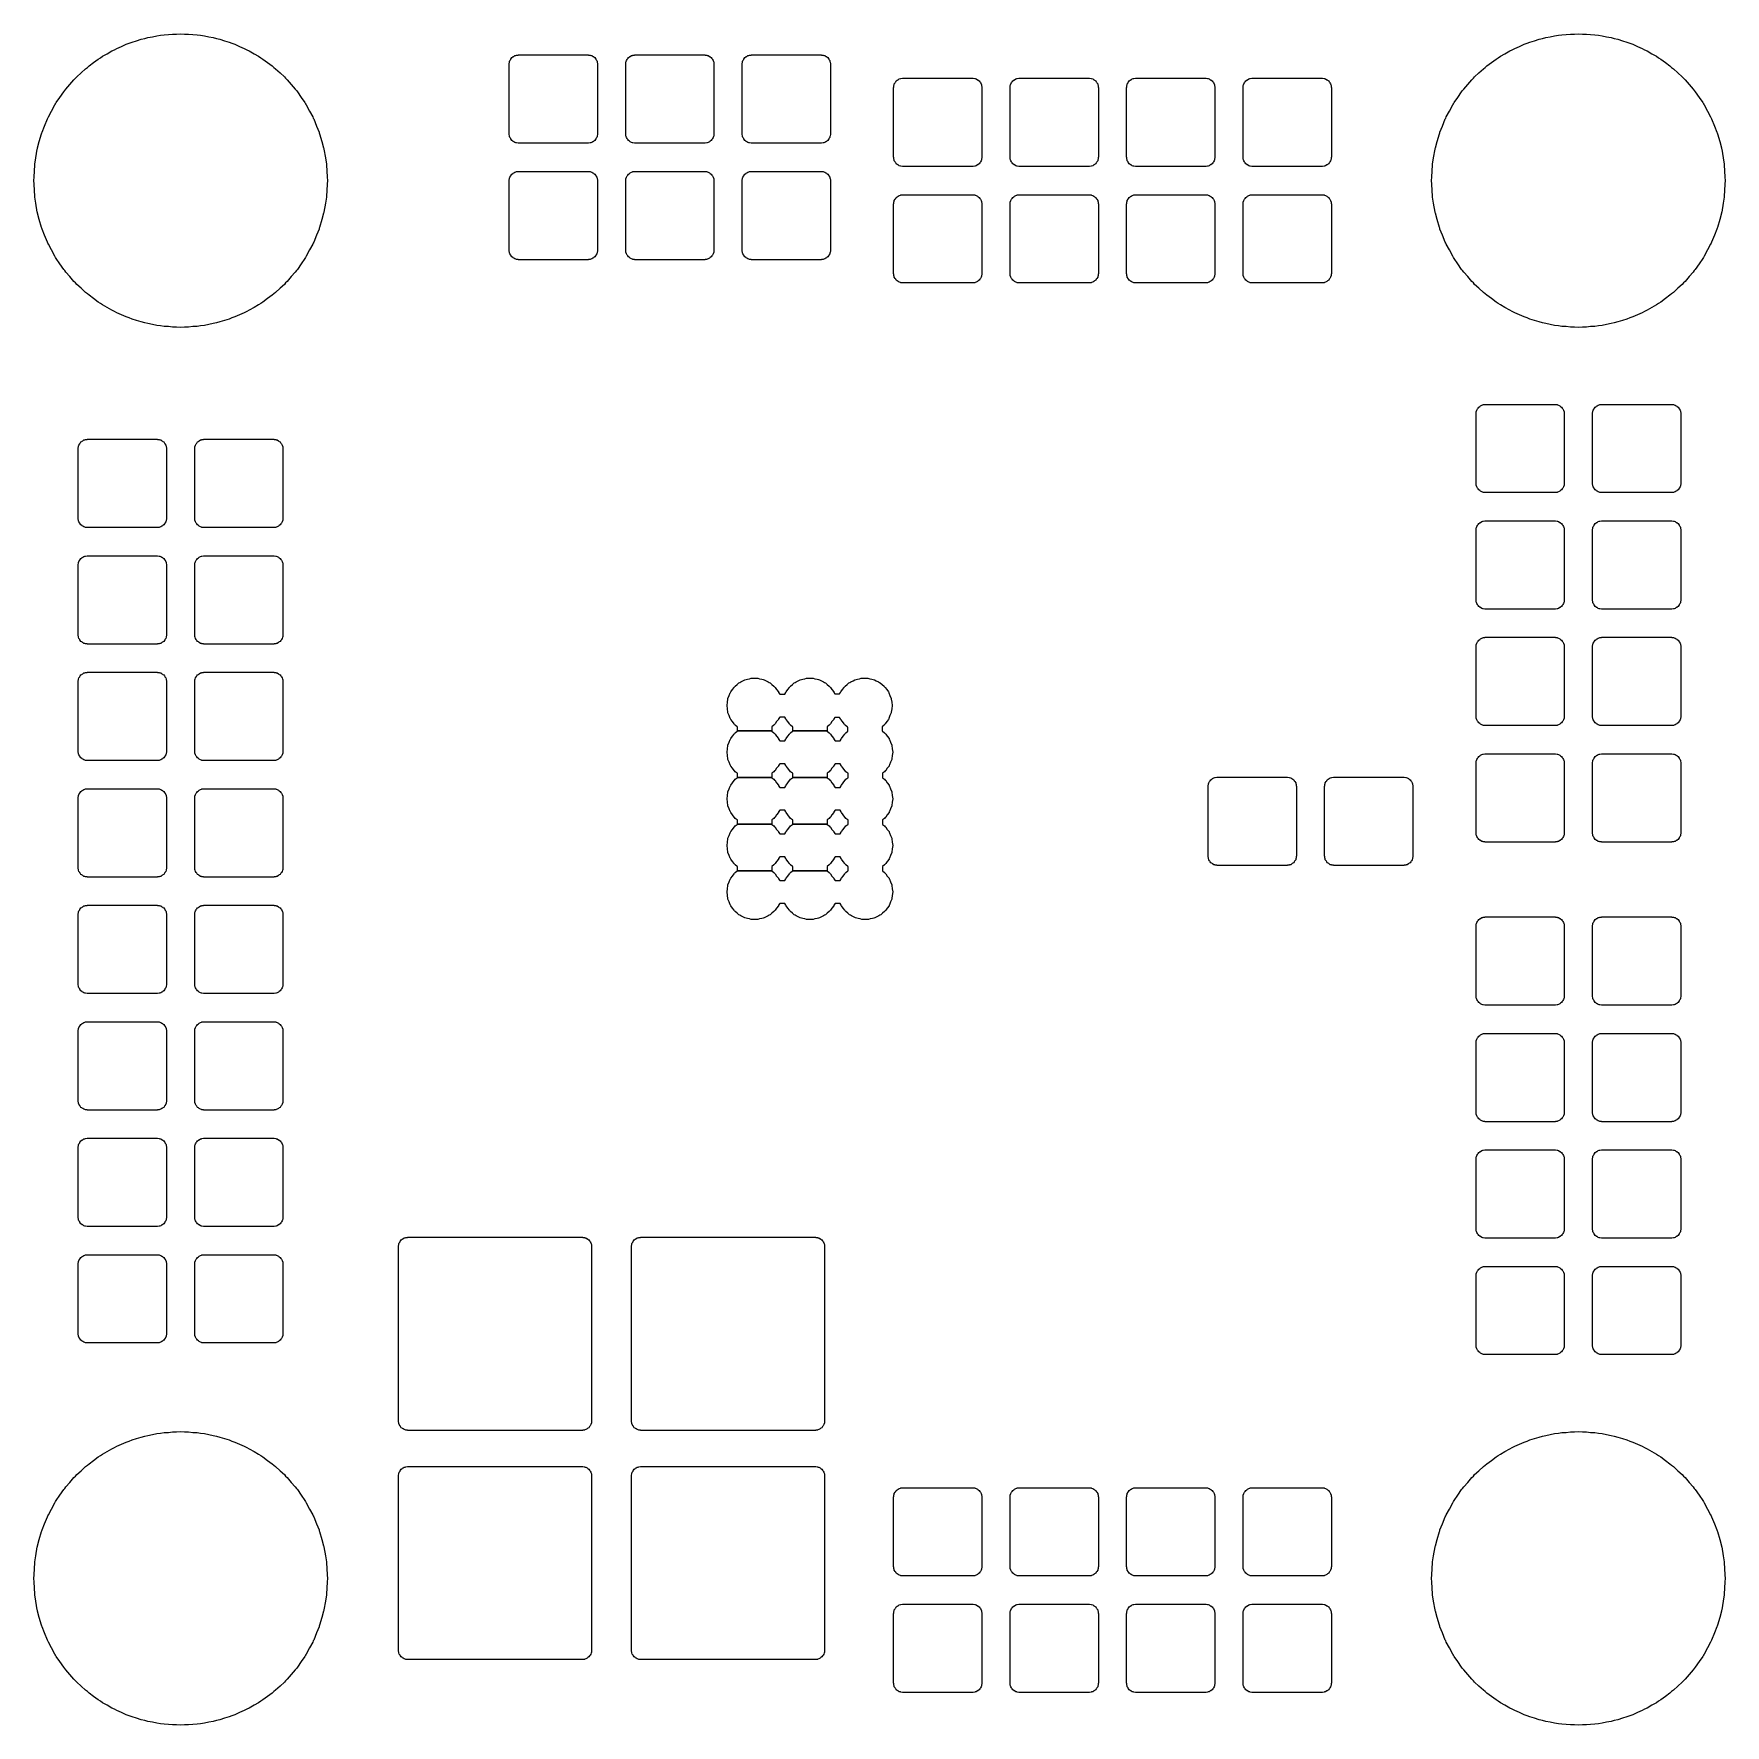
# Model space of a CAD drawing. Extents: x 0.07 to 1.53, y 0.07 to 1.53.
import ezdxf

# ---------------------------------------------------------------- set-up
doc = ezdxf.new("R2010")
doc.units = 0
doc.header["$MEASUREMENT"] = 0
doc.layers.add('BLACK', color=7, linetype='CONTINUOUS')

msp = doc.modelspace()

# ---------------------------------------------------------------- linework, layer by layer
at = {"layer": 'BLACK', "linetype": 'CONTINUOUS'}
for p, q in [((0.1796, 1.5243), (0.1828, 1.5247)), ((0.1828, 1.5247), (0.1859, 1.5252)), ((0.1859, 1.5252), (0.1895, 1.5254)), ((0.1895, 1.5254), (0.1932, 1.5258)), ((0.1932, 1.5258), (0.1966, 1.5258)), ((0.1966, 1.5258), (0.2, 1.526)), ((0.2, 1.526), (0.2034, 1.5258)), ((0.2034, 1.5258), (0.2068, 1.5258)), ((0.2068, 1.5258), (0.2105, 1.5254)), ((0.2105, 1.5254), (0.2141, 1.5252)), ((0.2141, 1.5252), (0.2172, 1.5247)), ((0.2172, 1.5247), (0.2204, 1.5243)), ((1.3796, 1.5243), (1.3828, 1.5247)), ((1.3828, 1.5247), (1.3859, 1.5252)), ((1.3859, 1.5252), (1.3895, 1.5254)), ((1.3895, 1.5254), (1.3932, 1.5258)), ((1.3932, 1.5258), (1.3966, 1.5258)), ((1.3966, 1.5258), (1.4, 1.526)), ((1.4, 1.526), (1.4034, 1.5258)), ((1.4034, 1.5258), (1.4068, 1.5258)), ((1.4068, 1.5258), (1.4105, 1.5254)), ((1.4105, 1.5254), (1.4141, 1.5252)), ((1.4141, 1.5252), (1.4172, 1.5247)), ((1.4172, 1.5247), (1.4204, 1.5243)), ((0.1369, 1.5089), (0.141, 1.5113)), ((0.141, 1.5113), (0.1432, 1.5123)), ((0.1432, 1.5123), (0.1453, 1.5135)), ((0.1453, 1.5135), (0.1493, 1.5152)), ((0.1493, 1.5152), (0.1534, 1.517)), ((0.1534, 1.517), (0.1559, 1.5179)), ((0.1559, 1.5179), (0.1584, 1.5189)), ((0.1584, 1.5189), (0.1623, 1.52)), ((0.1623, 1.52), (0.1663, 1.5214)), ((0.1663, 1.5214), (0.1692, 1.522)), ((0.1692, 1.522), (0.172, 1.5228)), ((0.172, 1.5228), (0.1758, 1.5235)), ((0.1758, 1.5235), (0.1796, 1.5243)), ((0.2204, 1.5243), (0.2242, 1.5235)), ((0.2242, 1.5235), (0.228, 1.5228)), ((0.228, 1.5228), (0.2308, 1.522)), ((0.2308, 1.522), (0.2337, 1.5214)), ((0.2337, 1.5214), (0.2377, 1.52)), ((0.2377, 1.52), (0.2416, 1.5189)), ((0.2416, 1.5189), (0.2441, 1.5179)), ((0.2441, 1.5179), (0.2466, 1.517)), ((0.2466, 1.517), (0.2507, 1.5152)), ((0.2507, 1.5152), (0.2547, 1.5135)), ((0.2547, 1.5135), (0.2568, 1.5123)), ((0.2568, 1.5123), (0.259, 1.5113)), ((0.259, 1.5113), (0.2631, 1.5089)), ((1.3369, 1.5089), (1.341, 1.5113)), ((1.341, 1.5113), (1.3432, 1.5123)), ((1.3432, 1.5123), (1.3453, 1.5135)), ((1.3453, 1.5135), (1.3493, 1.5152)), ((1.3493, 1.5152), (1.3534, 1.517)), ((1.3534, 1.517), (1.3559, 1.5179)), ((1.3559, 1.5179), (1.3584, 1.5189)), ((1.3584, 1.5189), (1.3623, 1.52)), ((1.3623, 1.52), (1.3663, 1.5214)), ((1.3663, 1.5214), (1.3692, 1.522)), ((1.3692, 1.522), (1.372, 1.5228)), ((1.372, 1.5228), (1.3758, 1.5235)), ((1.3758, 1.5235), (1.3796, 1.5243)), ((1.4204, 1.5243), (1.4242, 1.5235)), ((1.4242, 1.5235), (1.428, 1.5228)), ((1.428, 1.5228), (1.4308, 1.522)), ((1.4308, 1.522), (1.4337, 1.5214)), ((1.4337, 1.5214), (1.4377, 1.52)), ((1.4377, 1.52), (1.4416, 1.5189)), ((1.4416, 1.5189), (1.4441, 1.5179)), ((1.4441, 1.5179), (1.4466, 1.517)), ((1.4466, 1.517), (1.4507, 1.5152)), ((1.4507, 1.5152), (1.4547, 1.5135)), ((1.4547, 1.5135), (1.4568, 1.5123)), ((1.4568, 1.5123), (1.459, 1.5113)), ((1.459, 1.5113), (1.4631, 1.5089)), ((0.1146, 1.4924), (0.1184, 1.496)), ((0.1184, 1.496), (0.12, 1.4972)), ((0.12, 1.4972), (0.1215, 1.4985)), ((0.1215, 1.4985), (0.1253, 1.5013)), ((0.1253, 1.5013), (0.1293, 1.5043)), ((0.1293, 1.5043), (0.1312, 1.5054)), ((0.1312, 1.5054), (0.133, 1.5067)), ((0.133, 1.5067), (0.1369, 1.5089)), ((0.2631, 1.5089), (0.267, 1.5067)), ((0.267, 1.5067), (0.2688, 1.5054)), ((0.2688, 1.5054), (0.2707, 1.5043)), ((0.2707, 1.5043), (0.2747, 1.5013)), ((0.2747, 1.5013), (0.2785, 1.4985)), ((0.2785, 1.4985), (0.28, 1.4972)), ((0.28, 1.4972), (0.2816, 1.496)), ((0.2816, 1.496), (0.2854, 1.4924)), ((0.4821, 1.5), (0.4822, 1.5003)), ((0.4821, 1.44), (0.4821, 1.5)), ((0.4822, 1.5003), (0.4823, 1.5017)), ((0.4823, 1.5017), (0.4825, 1.5021)), ((0.4825, 1.5021), (0.4827, 1.503)), ((0.4827, 1.503), (0.4834, 1.504)), ((0.4834, 1.504), (0.4836, 1.5044)), ((0.4836, 1.5044), (0.4839, 1.5047)), ((0.4839, 1.5047), (0.4844, 1.5056)), ((0.4844, 1.5056), (0.4853, 1.5061)), ((0.4853, 1.5061), (0.4856, 1.5064)), ((0.4856, 1.5064), (0.486, 1.5066)), ((0.486, 1.5066), (0.487, 1.5073)), ((0.487, 1.5073), (0.4879, 1.5075)), ((0.4879, 1.5075), (0.4883, 1.5077)), ((0.4883, 1.5077), (0.4897, 1.5078)), ((0.4897, 1.5078), (0.49, 1.5079)), ((0.49, 1.5079), (0.55, 1.5079)), ((0.55, 1.5079), (0.5503, 1.5078)), ((0.5503, 1.5078), (0.5517, 1.5077)), ((0.5517, 1.5077), (0.5521, 1.5075)), ((0.5521, 1.5075), (0.553, 1.5073)), ((0.553, 1.5073), (0.554, 1.5066)), ((0.554, 1.5066), (0.5544, 1.5064)), ((0.5544, 1.5064), (0.5547, 1.5061)), ((0.5547, 1.5061), (0.5556, 1.5056)), ((0.5556, 1.5056), (0.5561, 1.5047)), ((0.5561, 1.5047), (0.5564, 1.5044)), ((0.5564, 1.5044), (0.5566, 1.504)), ((0.5566, 1.504), (0.5573, 1.503)), ((0.5573, 1.503), (0.5575, 1.5021)), ((0.5575, 1.5021), (0.5577, 1.5017)), ((0.5577, 1.5017), (0.5578, 1.5003)), ((0.5578, 1.5003), (0.5579, 1.5)), ((0.5579, 1.5), (0.5579, 1.44)), ((0.5821, 1.5), (0.5822, 1.5003)), ((0.5821, 1.44), (0.5821, 1.5)), ((0.5822, 1.5003), (0.5823, 1.5017)), ((0.5823, 1.5017), (0.5825, 1.5021)), ((0.5825, 1.5021), (0.5827, 1.503)), ((0.5827, 1.503), (0.5834, 1.504)), ((0.5834, 1.504), (0.5836, 1.5044)), ((0.5836, 1.5044), (0.5839, 1.5047)), ((0.5839, 1.5047), (0.5844, 1.5056)), ((0.5844, 1.5056), (0.5853, 1.5061)), ((0.5853, 1.5061), (0.5856, 1.5064)), ((0.5856, 1.5064), (0.586, 1.5066)), ((0.586, 1.5066), (0.587, 1.5073)), ((0.587, 1.5073), (0.5879, 1.5075)), ((0.5879, 1.5075), (0.5883, 1.5077)), ((0.5883, 1.5077), (0.5897, 1.5078)), ((0.5897, 1.5078), (0.59, 1.5079)), ((0.59, 1.5079), (0.65, 1.5079)), ((0.65, 1.5079), (0.6503, 1.5078)), ((0.6503, 1.5078), (0.6517, 1.5077)), ((0.6517, 1.5077), (0.6521, 1.5075)), ((0.6521, 1.5075), (0.653, 1.5073)), ((0.653, 1.5073), (0.654, 1.5066)), ((0.654, 1.5066), (0.6544, 1.5064)), ((0.6544, 1.5064), (0.6547, 1.5061)), ((0.6547, 1.5061), (0.6556, 1.5056)), ((0.6556, 1.5056), (0.6561, 1.5047)), ((0.6561, 1.5047), (0.6564, 1.5044)), ((0.6564, 1.5044), (0.6566, 1.504)), ((0.6566, 1.504), (0.6573, 1.503)), ((0.6573, 1.503), (0.6575, 1.5021)), ((0.6575, 1.5021), (0.6577, 1.5017)), ((0.6577, 1.5017), (0.6578, 1.5003)), ((0.6578, 1.5003), (0.6579, 1.5)), ((0.6579, 1.5), (0.6579, 1.44)), ((0.6821, 1.5), (0.6822, 1.5003)), ((0.6821, 1.44), (0.6821, 1.5)), ((0.6822, 1.5003), (0.6823, 1.5017)), ((0.6823, 1.5017), (0.6825, 1.5021)), ((0.6825, 1.5021), (0.6827, 1.503)), ((0.6827, 1.503), (0.6834, 1.504)), ((0.6834, 1.504), (0.6836, 1.5044)), ((0.6836, 1.5044), (0.6839, 1.5047)), ((0.6839, 1.5047), (0.6844, 1.5056)), ((0.6844, 1.5056), (0.6853, 1.5061)), ((0.6853, 1.5061), (0.6856, 1.5064)), ((0.6856, 1.5064), (0.686, 1.5066)), ((0.686, 1.5066), (0.687, 1.5073)), ((0.687, 1.5073), (0.6879, 1.5075)), ((0.6879, 1.5075), (0.6883, 1.5077)), ((0.6883, 1.5077), (0.6897, 1.5078)), ((0.6897, 1.5078), (0.69, 1.5079)), ((0.69, 1.5079), (0.75, 1.5079)), ((0.75, 1.5079), (0.7503, 1.5078)), ((0.7503, 1.5078), (0.7517, 1.5077)), ((0.7517, 1.5077), (0.7521, 1.5075)), ((0.7521, 1.5075), (0.753, 1.5073)), ((0.753, 1.5073), (0.754, 1.5066)), ((0.754, 1.5066), (0.7544, 1.5064)), ((0.7544, 1.5064), (0.7547, 1.5061)), ((0.7547, 1.5061), (0.7556, 1.5056)), ((0.7556, 1.5056), (0.7561, 1.5047)), ((0.7561, 1.5047), (0.7564, 1.5044)), ((0.7564, 1.5044), (0.7566, 1.504)), ((0.7566, 1.504), (0.7573, 1.503)), ((0.7573, 1.503), (0.7575, 1.5021)), ((0.7575, 1.5021), (0.7577, 1.5017)), ((0.7577, 1.5017), (0.7578, 1.5003)), ((0.7578, 1.5003), (0.7579, 1.5)), ((0.7579, 1.5), (0.7579, 1.44)), ((1.3146, 1.4924), (1.3184, 1.496)), ((1.3184, 1.496), (1.32, 1.4972)), ((1.32, 1.4972), (1.3215, 1.4985)), ((1.3215, 1.4985), (1.3253, 1.5013)), ((1.3253, 1.5013), (1.3293, 1.5043)), ((1.3293, 1.5043), (1.3312, 1.5054)), ((1.3312, 1.5054), (1.333, 1.5067)), ((1.333, 1.5067), (1.3369, 1.5089)), ((1.4631, 1.5089), (1.467, 1.5067)), ((1.467, 1.5067), (1.4688, 1.5054)), ((1.4688, 1.5054), (1.4707, 1.5043)), ((1.4707, 1.5043), (1.4747, 1.5013)), ((1.4747, 1.5013), (1.4785, 1.4985)), ((1.4785, 1.4985), (1.48, 1.4972)), ((1.48, 1.4972), (1.4816, 1.496)), ((1.4816, 1.496), (1.4854, 1.4924)), ((0.1015, 1.4785), (0.105, 1.4824)), ((0.105, 1.4824), (0.1085, 1.4866)), ((0.1085, 1.4866), (0.1098, 1.4878)), ((0.1098, 1.4878), (0.1109, 1.4891)), ((0.1109, 1.4891), (0.1146, 1.4924)), ((0.2854, 1.4924), (0.2891, 1.4891)), ((0.2891, 1.4891), (0.2902, 1.4878)), ((0.2902, 1.4878), (0.2915, 1.4866)), ((0.2915, 1.4866), (0.295, 1.4824)), ((0.295, 1.4824), (0.2985, 1.4785)), ((0.8122, 1.4803), (0.8123, 1.4817)), ((0.8123, 1.4817), (0.8125, 1.4821)), ((0.8125, 1.4821), (0.8127, 1.483)), ((0.8127, 1.483), (0.8134, 1.484)), ((0.8134, 1.484), (0.8136, 1.4844)), ((0.8136, 1.4844), (0.8139, 1.4847)), ((0.8139, 1.4847), (0.8144, 1.4856)), ((0.8144, 1.4856), (0.8153, 1.4861)), ((0.8153, 1.4861), (0.8156, 1.4864)), ((0.8156, 1.4864), (0.816, 1.4866)), ((0.816, 1.4866), (0.817, 1.4873)), ((0.817, 1.4873), (0.8179, 1.4875)), ((0.8179, 1.4875), (0.8183, 1.4877)), ((0.8183, 1.4877), (0.8197, 1.4878)), ((0.8197, 1.4878), (0.82, 1.4879)), ((0.82, 1.4879), (0.88, 1.4879)), ((0.88, 1.4879), (0.8803, 1.4878)), ((0.8803, 1.4878), (0.8817, 1.4877)), ((0.8817, 1.4877), (0.8821, 1.4875)), ((0.8821, 1.4875), (0.883, 1.4873)), ((0.883, 1.4873), (0.884, 1.4866)), ((0.884, 1.4866), (0.8844, 1.4864)), ((0.8844, 1.4864), (0.8847, 1.4861)), ((0.8847, 1.4861), (0.8856, 1.4856)), ((0.8856, 1.4856), (0.8861, 1.4847)), ((0.8861, 1.4847), (0.8864, 1.4844)), ((0.8864, 1.4844), (0.8866, 1.484)), ((0.8866, 1.484), (0.8873, 1.483)), ((0.8873, 1.483), (0.8875, 1.4821)), ((0.8875, 1.4821), (0.8877, 1.4817)), ((0.8877, 1.4817), (0.8878, 1.4803)), ((0.9122, 1.4803), (0.9123, 1.4817)), ((0.9123, 1.4817), (0.9125, 1.4821)), ((0.9125, 1.4821), (0.9127, 1.483)), ((0.9127, 1.483), (0.9134, 1.484)), ((0.9134, 1.484), (0.9136, 1.4844)), ((0.9136, 1.4844), (0.9139, 1.4847)), ((0.9139, 1.4847), (0.9144, 1.4856)), ((0.9144, 1.4856), (0.9153, 1.4861)), ((0.9153, 1.4861), (0.9156, 1.4864)), ((0.9156, 1.4864), (0.916, 1.4866)), ((0.916, 1.4866), (0.917, 1.4873)), ((0.917, 1.4873), (0.9179, 1.4875)), ((0.9179, 1.4875), (0.9183, 1.4877)), ((0.9183, 1.4877), (0.9197, 1.4878)), ((0.9197, 1.4878), (0.92, 1.4879)), ((0.92, 1.4879), (0.98, 1.4879)), ((0.98, 1.4879), (0.9803, 1.4878)), ((0.9803, 1.4878), (0.9817, 1.4877)), ((0.9817, 1.4877), (0.9821, 1.4875)), ((0.9821, 1.4875), (0.983, 1.4873)), ((0.983, 1.4873), (0.984, 1.4866)), ((0.984, 1.4866), (0.9844, 1.4864)), ((0.9844, 1.4864), (0.9847, 1.4861)), ((0.9847, 1.4861), (0.9856, 1.4856)), ((0.9856, 1.4856), (0.9861, 1.4847)), ((0.9861, 1.4847), (0.9864, 1.4844)), ((0.9864, 1.4844), (0.9866, 1.484)), ((0.9866, 1.484), (0.9873, 1.483)), ((0.9873, 1.483), (0.9875, 1.4821)), ((0.9875, 1.4821), (0.9877, 1.4817)), ((0.9877, 1.4817), (0.9878, 1.4803)), ((1.0122, 1.4803), (1.0123, 1.4817)), ((1.0123, 1.4817), (1.0125, 1.4821)), ((1.0125, 1.4821), (1.0127, 1.483)), ((1.0127, 1.483), (1.0134, 1.484)), ((1.0134, 1.484), (1.0136, 1.4844)), ((1.0136, 1.4844), (1.0139, 1.4847)), ((1.0139, 1.4847), (1.0144, 1.4856)), ((1.0144, 1.4856), (1.0153, 1.4861)), ((1.0153, 1.4861), (1.0156, 1.4864)), ((1.0156, 1.4864), (1.016, 1.4866)), ((1.016, 1.4866), (1.017, 1.4873)), ((1.017, 1.4873), (1.0179, 1.4875)), ((1.0179, 1.4875), (1.0183, 1.4877)), ((1.0183, 1.4877), (1.0197, 1.4878)), ((1.0197, 1.4878), (1.02, 1.4879)), ((1.02, 1.4879), (1.08, 1.4879)), ((1.08, 1.4879), (1.0803, 1.4878)), ((1.0803, 1.4878), (1.0817, 1.4877)), ((1.0817, 1.4877), (1.0821, 1.4875)), ((1.0821, 1.4875), (1.083, 1.4873)), ((1.083, 1.4873), (1.084, 1.4866)), ((1.084, 1.4866), (1.0844, 1.4864)), ((1.0844, 1.4864), (1.0847, 1.4861)), ((1.0847, 1.4861), (1.0856, 1.4856)), ((1.0856, 1.4856), (1.0861, 1.4847)), ((1.0861, 1.4847), (1.0864, 1.4844)), ((1.0864, 1.4844), (1.0866, 1.484)), ((1.0866, 1.484), (1.0873, 1.483)), ((1.0873, 1.483), (1.0875, 1.4821)), ((1.0875, 1.4821), (1.0877, 1.4817)), ((1.0877, 1.4817), (1.0878, 1.4803)), ((1.1122, 1.4803), (1.1123, 1.4817)), ((1.1123, 1.4817), (1.1125, 1.4821)), ((1.1125, 1.4821), (1.1127, 1.483)), ((1.1127, 1.483), (1.1134, 1.484)), ((1.1134, 1.484), (1.1136, 1.4844)), ((1.1136, 1.4844), (1.1139, 1.4847)), ((1.1139, 1.4847), (1.1144, 1.4856)), ((1.1144, 1.4856), (1.1153, 1.4861)), ((1.1153, 1.4861), (1.1156, 1.4864)), ((1.1156, 1.4864), (1.116, 1.4866)), ((1.116, 1.4866), (1.117, 1.4873)), ((1.117, 1.4873), (1.1179, 1.4875)), ((1.1179, 1.4875), (1.1183, 1.4877)), ((1.1183, 1.4877), (1.1197, 1.4878)), ((1.1197, 1.4878), (1.12, 1.4879)), ((1.12, 1.4879), (1.18, 1.4879)), ((1.18, 1.4879), (1.1803, 1.4878)), ((1.1803, 1.4878), (1.1817, 1.4877)), ((1.1817, 1.4877), (1.1821, 1.4875)), ((1.1821, 1.4875), (1.183, 1.4873)), ((1.183, 1.4873), (1.184, 1.4866)), ((1.184, 1.4866), (1.1844, 1.4864)), ((1.1844, 1.4864), (1.1847, 1.4861)), ((1.1847, 1.4861), (1.1856, 1.4856)), ((1.1856, 1.4856), (1.1861, 1.4847)), ((1.1861, 1.4847), (1.1864, 1.4844)), ((1.1864, 1.4844), (1.1866, 1.484)), ((1.1866, 1.484), (1.1873, 1.483)), ((1.1873, 1.483), (1.1875, 1.4821)), ((1.1875, 1.4821), (1.1877, 1.4817)), ((1.1877, 1.4817), (1.1878, 1.4803)), ((1.3015, 1.4785), (1.305, 1.4824)), ((1.305, 1.4824), (1.3085, 1.4866)), ((1.3085, 1.4866), (1.3098, 1.4878)), ((1.3098, 1.4878), (1.3109, 1.4891)), ((1.3109, 1.4891), (1.3146, 1.4924)), ((1.4854, 1.4924), (1.4891, 1.4891)), ((1.4891, 1.4891), (1.4902, 1.4878)), ((1.4902, 1.4878), (1.4915, 1.4866)), ((1.4915, 1.4866), (1.495, 1.4824)), ((1.495, 1.4824), (1.4985, 1.4785)), ((0.0927, 1.4659), (0.0933, 1.467)), ((0.0933, 1.467), (0.0964, 1.4714)), ((0.0964, 1.4714), (0.0997, 1.4762)), ((0.0997, 1.4762), (0.1006, 1.4773)), ((0.1006, 1.4773), (0.1015, 1.4785)), ((0.2985, 1.4785), (0.2994, 1.4773)), ((0.2994, 1.4773), (0.3003, 1.4762)), ((0.3003, 1.4762), (0.3036, 1.4714)), ((0.3036, 1.4714), (0.3067, 1.467)), ((0.3067, 1.467), (0.3073, 1.4659)), ((0.8121, 1.48), (0.8122, 1.4803)), ((0.8121, 1.42), (0.8121, 1.48)), ((0.8878, 1.4803), (0.8879, 1.48)), ((0.8879, 1.48), (0.8879, 1.42)), ((0.9121, 1.48), (0.9122, 1.4803)), ((0.9121, 1.42), (0.9121, 1.48)), ((0.9878, 1.4803), (0.9879, 1.48)), ((0.9879, 1.48), (0.9879, 1.42)), ((1.0121, 1.48), (1.0122, 1.4803)), ((1.0121, 1.42), (1.0121, 1.48)), ((1.0878, 1.4803), (1.0879, 1.48)), ((1.0879, 1.48), (1.0879, 1.42)), ((1.1121, 1.48), (1.1122, 1.4803)), ((1.1121, 1.42), (1.1121, 1.48)), ((1.1878, 1.4803), (1.1879, 1.48)), ((1.1879, 1.48), (1.1879, 1.42)), ((1.2927, 1.4659), (1.2933, 1.467)), ((1.2933, 1.467), (1.2964, 1.4714)), ((1.2964, 1.4714), (1.2997, 1.4762)), ((1.2997, 1.4762), (1.3006, 1.4773)), ((1.3006, 1.4773), (1.3015, 1.4785)), ((1.4985, 1.4785), (1.4994, 1.4773)), ((1.4994, 1.4773), (1.5003, 1.4762)), ((1.5003, 1.4762), (1.5036, 1.4714)), ((1.5036, 1.4714), (1.5067, 1.467)), ((1.5067, 1.467), (1.5073, 1.4659)), ((0.0832, 1.4468), (0.0857, 1.4529)), ((0.0857, 1.4529), (0.0861, 1.4537)), ((0.0861, 1.4537), (0.0865, 1.4547)), ((0.0865, 1.4547), (0.0892, 1.4595)), ((0.0892, 1.4595), (0.0921, 1.4649)), ((0.0921, 1.4649), (0.0927, 1.4659)), ((0.3073, 1.4659), (0.3079, 1.4649)), ((0.3079, 1.4649), (0.3108, 1.4595)), ((0.3108, 1.4595), (0.3135, 1.4547)), ((0.3135, 1.4547), (0.3139, 1.4537)), ((0.3139, 1.4537), (0.3143, 1.4529)), ((0.3143, 1.4529), (0.3168, 1.4468)), ((1.2832, 1.4468), (1.2857, 1.4529)), ((1.2857, 1.4529), (1.2861, 1.4537)), ((1.2861, 1.4537), (1.2865, 1.4547)), ((1.2865, 1.4547), (1.2892, 1.4595)), ((1.2892, 1.4595), (1.2921, 1.4649)), ((1.2921, 1.4649), (1.2927, 1.4659)), ((1.5073, 1.4659), (1.5079, 1.4649)), ((1.5079, 1.4649), (1.5108, 1.4595)), ((1.5108, 1.4595), (1.5135, 1.4547)), ((1.5135, 1.4547), (1.5139, 1.4537)), ((1.5139, 1.4537), (1.5143, 1.4529)), ((1.5143, 1.4529), (1.5168, 1.4468)), ((0.0787, 1.4335), (0.0806, 1.4402)), ((0.0806, 1.4402), (0.0809, 1.4409)), ((0.0809, 1.4409), (0.0811, 1.4416)), ((0.0811, 1.4416), (0.0832, 1.4468)), ((0.3168, 1.4468), (0.3189, 1.4416)), ((0.3189, 1.4416), (0.3191, 1.4409)), ((0.3191, 1.4409), (0.3194, 1.4402)), ((0.3194, 1.4402), (0.3213, 1.4335)), ((0.4822, 1.4397), (0.4821, 1.44)), ((0.4823, 1.4383), (0.4822, 1.4397)), ((0.4825, 1.4379), (0.4823, 1.4383)), ((0.4827, 1.437), (0.4825, 1.4379)), ((0.5575, 1.4379), (0.5573, 1.437)), ((0.5577, 1.4383), (0.5575, 1.4379)), ((0.5578, 1.4397), (0.5577, 1.4383)), ((0.5579, 1.44), (0.5578, 1.4397)), ((0.5822, 1.4397), (0.5821, 1.44)), ((0.5823, 1.4383), (0.5822, 1.4397)), ((0.5825, 1.4379), (0.5823, 1.4383)), ((0.5827, 1.437), (0.5825, 1.4379)), ((0.6575, 1.4379), (0.6573, 1.437)), ((0.6577, 1.4383), (0.6575, 1.4379)), ((0.6578, 1.4397), (0.6577, 1.4383)), ((0.6579, 1.44), (0.6578, 1.4397)), ((0.6822, 1.4397), (0.6821, 1.44)), ((0.6823, 1.4383), (0.6822, 1.4397)), ((0.6825, 1.4379), (0.6823, 1.4383)), ((0.6827, 1.437), (0.6825, 1.4379)), ((0.7575, 1.4379), (0.7573, 1.437)), ((0.7577, 1.4383), (0.7575, 1.4379)), ((0.7578, 1.4397), (0.7577, 1.4383)), ((0.7579, 1.44), (0.7578, 1.4397)), ((1.2787, 1.4335), (1.2806, 1.4402)), ((1.2806, 1.4402), (1.2809, 1.4409)), ((1.2809, 1.4409), (1.2811, 1.4416)), ((1.2811, 1.4416), (1.2832, 1.4468)), ((1.5168, 1.4468), (1.5189, 1.4416)), ((1.5189, 1.4416), (1.5191, 1.4409)), ((1.5191, 1.4409), (1.5194, 1.4402)), ((1.5194, 1.4402), (1.5213, 1.4335)), ((0.0757, 1.4194), (0.077, 1.4271)), ((0.077, 1.4271), (0.0771, 1.4275)), ((0.0771, 1.4275), (0.0772, 1.428)), ((0.0772, 1.428), (0.0787, 1.4335)), ((0.3213, 1.4335), (0.3228, 1.428)), ((0.3228, 1.428), (0.3229, 1.4275)), ((0.3229, 1.4275), (0.323, 1.4271)), ((0.323, 1.4271), (0.3243, 1.4194)), ((0.4834, 1.436), (0.4827, 1.437)), ((0.4836, 1.4356), (0.4834, 1.436)), ((0.4839, 1.4353), (0.4836, 1.4356)), ((0.4844, 1.4344), (0.4839, 1.4353)), ((0.4853, 1.4339), (0.4844, 1.4344)), ((0.4856, 1.4336), (0.4853, 1.4339)), ((0.486, 1.4334), (0.4856, 1.4336)), ((0.487, 1.4327), (0.486, 1.4334)), ((0.4879, 1.4325), (0.487, 1.4327)), ((0.4883, 1.4323), (0.4879, 1.4325)), ((0.4897, 1.4322), (0.4883, 1.4323)), ((0.49, 1.4321), (0.4897, 1.4322)), ((0.4902, 1.4321), (0.49, 1.4321)), ((0.5498, 1.4321), (0.4902, 1.4321)), ((0.55, 1.4321), (0.5498, 1.4321)), ((0.5503, 1.4322), (0.55, 1.4321)), ((0.5517, 1.4323), (0.5503, 1.4322)), ((0.5521, 1.4325), (0.5517, 1.4323)), ((0.553, 1.4327), (0.5521, 1.4325)), ((0.554, 1.4334), (0.553, 1.4327)), ((0.5544, 1.4336), (0.554, 1.4334)), ((0.5547, 1.4339), (0.5544, 1.4336)), ((0.5556, 1.4344), (0.5547, 1.4339)), ((0.5561, 1.4353), (0.5556, 1.4344)), ((0.5564, 1.4356), (0.5561, 1.4353)), ((0.5566, 1.436), (0.5564, 1.4356)), ((0.5573, 1.437), (0.5566, 1.436)), ((0.5834, 1.436), (0.5827, 1.437)), ((0.5836, 1.4356), (0.5834, 1.436)), ((0.5839, 1.4353), (0.5836, 1.4356)), ((0.5844, 1.4344), (0.5839, 1.4353)), ((0.5853, 1.4339), (0.5844, 1.4344)), ((0.5856, 1.4336), (0.5853, 1.4339)), ((0.586, 1.4334), (0.5856, 1.4336)), ((0.587, 1.4327), (0.586, 1.4334)), ((0.5879, 1.4325), (0.587, 1.4327)), ((0.5883, 1.4323), (0.5879, 1.4325)), ((0.5897, 1.4322), (0.5883, 1.4323)), ((0.59, 1.4321), (0.5897, 1.4322)), ((0.5902, 1.4321), (0.59, 1.4321)), ((0.6498, 1.4321), (0.5902, 1.4321)), ((0.65, 1.4321), (0.6498, 1.4321)), ((0.6503, 1.4322), (0.65, 1.4321)), ((0.6517, 1.4323), (0.6503, 1.4322)), ((0.6521, 1.4325), (0.6517, 1.4323)), ((0.653, 1.4327), (0.6521, 1.4325)), ((0.654, 1.4334), (0.653, 1.4327)), ((0.6544, 1.4336), (0.654, 1.4334)), ((0.6547, 1.4339), (0.6544, 1.4336)), ((0.6556, 1.4344), (0.6547, 1.4339)), ((0.6561, 1.4353), (0.6556, 1.4344)), ((0.6564, 1.4356), (0.6561, 1.4353)), ((0.6566, 1.436), (0.6564, 1.4356)), ((0.6573, 1.437), (0.6566, 1.436)), ((0.6834, 1.436), (0.6827, 1.437)), ((0.6836, 1.4356), (0.6834, 1.436)), ((0.6839, 1.4353), (0.6836, 1.4356)), ((0.6844, 1.4344), (0.6839, 1.4353)), ((0.6853, 1.4339), (0.6844, 1.4344)), ((0.6856, 1.4336), (0.6853, 1.4339)), ((0.686, 1.4334), (0.6856, 1.4336)), ((0.687, 1.4327), (0.686, 1.4334)), ((0.6879, 1.4325), (0.687, 1.4327)), ((0.6883, 1.4323), (0.6879, 1.4325)), ((0.6897, 1.4322), (0.6883, 1.4323)), ((0.69, 1.4321), (0.6897, 1.4322)), ((0.6902, 1.4321), (0.69, 1.4321)), ((0.7498, 1.4321), (0.6902, 1.4321)), ((0.75, 1.4321), (0.7498, 1.4321)), ((0.7503, 1.4322), (0.75, 1.4321)), ((0.7517, 1.4323), (0.7503, 1.4322)), ((0.7521, 1.4325), (0.7517, 1.4323)), ((0.753, 1.4327), (0.7521, 1.4325)), ((0.754, 1.4334), (0.753, 1.4327)), ((0.7544, 1.4336), (0.754, 1.4334)), ((0.7547, 1.4339), (0.7544, 1.4336)), ((0.7556, 1.4344), (0.7547, 1.4339)), ((0.7561, 1.4353), (0.7556, 1.4344)), ((0.7564, 1.4356), (0.7561, 1.4353)), ((0.7566, 1.436), (0.7564, 1.4356)), ((0.7573, 1.437), (0.7566, 1.436)), ((1.2757, 1.4194), (1.277, 1.4271)), ((1.277, 1.4271), (1.2771, 1.4275)), ((1.2771, 1.4275), (1.2772, 1.428)), ((1.2772, 1.428), (1.2787, 1.4335)), ((1.5213, 1.4335), (1.5228, 1.428)), ((1.5228, 1.428), (1.5229, 1.4275)), ((1.5229, 1.4275), (1.523, 1.4271)), ((1.523, 1.4271), (1.5243, 1.4194)), ((0.0742, 1.403), (0.0748, 1.4136)), ((0.0748, 1.4141), (0.0757, 1.4194)), ((0.0748, 1.4138), (0.0748, 1.4141)), ((0.0748, 1.4136), (0.0748, 1.4138)), ((0.3243, 1.4194), (0.3252, 1.4141)), ((0.3252, 1.4141), (0.3252, 1.4138)), ((0.3252, 1.4138), (0.3252, 1.4136)), ((0.3252, 1.4136), (0.3258, 1.403)), ((0.8122, 1.4197), (0.8121, 1.42)), ((0.8123, 1.4183), (0.8122, 1.4197)), ((0.8125, 1.4179), (0.8123, 1.4183)), ((0.8127, 1.417), (0.8125, 1.4179)), ((0.8134, 1.416), (0.8127, 1.417)), ((0.8136, 1.4156), (0.8134, 1.416)), ((0.8139, 1.4153), (0.8136, 1.4156)), ((0.8144, 1.4144), (0.8139, 1.4153)), ((0.8153, 1.4139), (0.8144, 1.4144)), ((0.8156, 1.4136), (0.8153, 1.4139)), ((0.816, 1.4134), (0.8156, 1.4136)), ((0.817, 1.4127), (0.816, 1.4134)), ((0.8179, 1.4125), (0.817, 1.4127)), ((0.8183, 1.4123), (0.8179, 1.4125)), ((0.8197, 1.4122), (0.8183, 1.4123)), ((0.82, 1.4121), (0.8197, 1.4122)), ((0.8202, 1.4121), (0.82, 1.4121)), ((0.8798, 1.4121), (0.8202, 1.4121)), ((0.88, 1.4121), (0.8798, 1.4121)), ((0.8803, 1.4122), (0.88, 1.4121)), ((0.8817, 1.4123), (0.8803, 1.4122)), ((0.8821, 1.4125), (0.8817, 1.4123)), ((0.883, 1.4127), (0.8821, 1.4125)), ((0.884, 1.4134), (0.883, 1.4127)), ((0.8844, 1.4136), (0.884, 1.4134)), ((0.8847, 1.4139), (0.8844, 1.4136)), ((0.8856, 1.4144), (0.8847, 1.4139)), ((0.8861, 1.4153), (0.8856, 1.4144)), ((0.8864, 1.4156), (0.8861, 1.4153)), ((0.8866, 1.416), (0.8864, 1.4156)), ((0.8873, 1.417), (0.8866, 1.416)), ((0.8875, 1.4179), (0.8873, 1.417)), ((0.8877, 1.4183), (0.8875, 1.4179)), ((0.8878, 1.4197), (0.8877, 1.4183)), ((0.8879, 1.42), (0.8878, 1.4197)), ((0.9122, 1.4197), (0.9121, 1.42)), ((0.9123, 1.4183), (0.9122, 1.4197)), ((0.9125, 1.4179), (0.9123, 1.4183)), ((0.9127, 1.417), (0.9125, 1.4179)), ((0.9134, 1.416), (0.9127, 1.417)), ((0.9136, 1.4156), (0.9134, 1.416)), ((0.9139, 1.4153), (0.9136, 1.4156)), ((0.9144, 1.4144), (0.9139, 1.4153)), ((0.9153, 1.4139), (0.9144, 1.4144)), ((0.9156, 1.4136), (0.9153, 1.4139)), ((0.916, 1.4134), (0.9156, 1.4136)), ((0.917, 1.4127), (0.916, 1.4134)), ((0.9179, 1.4125), (0.917, 1.4127)), ((0.9183, 1.4123), (0.9179, 1.4125)), ((0.9197, 1.4122), (0.9183, 1.4123)), ((0.92, 1.4121), (0.9197, 1.4122)), ((0.9202, 1.4121), (0.92, 1.4121)), ((0.9798, 1.4121), (0.9202, 1.4121)), ((0.98, 1.4121), (0.9798, 1.4121)), ((0.9803, 1.4122), (0.98, 1.4121)), ((0.9817, 1.4123), (0.9803, 1.4122)), ((0.9821, 1.4125), (0.9817, 1.4123)), ((0.983, 1.4127), (0.9821, 1.4125)), ((0.984, 1.4134), (0.983, 1.4127)), ((0.9844, 1.4136), (0.984, 1.4134)), ((0.9847, 1.4139), (0.9844, 1.4136)), ((0.9856, 1.4144), (0.9847, 1.4139)), ((0.9861, 1.4153), (0.9856, 1.4144)), ((0.9864, 1.4156), (0.9861, 1.4153)), ((0.9866, 1.416), (0.9864, 1.4156)), ((0.9873, 1.417), (0.9866, 1.416)), ((0.9875, 1.4179), (0.9873, 1.417)), ((0.9877, 1.4183), (0.9875, 1.4179)), ((0.9878, 1.4197), (0.9877, 1.4183)), ((0.9879, 1.42), (0.9878, 1.4197)), ((1.0122, 1.4197), (1.0121, 1.42)), ((1.0123, 1.4183), (1.0122, 1.4197)), ((1.0125, 1.4179), (1.0123, 1.4183)), ((1.0127, 1.417), (1.0125, 1.4179)), ((1.0134, 1.416), (1.0127, 1.417)), ((1.0136, 1.4156), (1.0134, 1.416)), ((1.0139, 1.4153), (1.0136, 1.4156)), ((1.0144, 1.4144), (1.0139, 1.4153)), ((1.0153, 1.4139), (1.0144, 1.4144)), ((1.0156, 1.4136), (1.0153, 1.4139)), ((1.016, 1.4134), (1.0156, 1.4136)), ((1.017, 1.4127), (1.016, 1.4134)), ((1.0179, 1.4125), (1.017, 1.4127)), ((1.0183, 1.4123), (1.0179, 1.4125)), ((1.0197, 1.4122), (1.0183, 1.4123)), ((1.02, 1.4121), (1.0197, 1.4122)), ((1.0202, 1.4121), (1.02, 1.4121)), ((1.0798, 1.4121), (1.0202, 1.4121)), ((1.08, 1.4121), (1.0798, 1.4121)), ((1.0803, 1.4122), (1.08, 1.4121)), ((1.0817, 1.4123), (1.0803, 1.4122)), ((1.0821, 1.4125), (1.0817, 1.4123)), ((1.083, 1.4127), (1.0821, 1.4125)), ((1.084, 1.4134), (1.083, 1.4127)), ((1.0844, 1.4136), (1.084, 1.4134)), ((1.0847, 1.4139), (1.0844, 1.4136)), ((1.0856, 1.4144), (1.0847, 1.4139)), ((1.0861, 1.4153), (1.0856, 1.4144)), ((1.0864, 1.4156), (1.0861, 1.4153)), ((1.0866, 1.416), (1.0864, 1.4156)), ((1.0873, 1.417), (1.0866, 1.416)), ((1.0875, 1.4179), (1.0873, 1.417)), ((1.0877, 1.4183), (1.0875, 1.4179)), ((1.0878, 1.4197), (1.0877, 1.4183)), ((1.0879, 1.42), (1.0878, 1.4197)), ((1.1122, 1.4197), (1.1121, 1.42)), ((1.1123, 1.4183), (1.1122, 1.4197)), ((1.1125, 1.4179), (1.1123, 1.4183)), ((1.1127, 1.417), (1.1125, 1.4179)), ((1.1134, 1.416), (1.1127, 1.417)), ((1.1136, 1.4156), (1.1134, 1.416)), ((1.1139, 1.4153), (1.1136, 1.4156)), ((1.1144, 1.4144), (1.1139, 1.4153)), ((1.1153, 1.4139), (1.1144, 1.4144)), ((1.1156, 1.4136), (1.1153, 1.4139)), ((1.116, 1.4134), (1.1156, 1.4136)), ((1.117, 1.4127), (1.116, 1.4134)), ((1.1179, 1.4125), (1.117, 1.4127)), ((1.1183, 1.4123), (1.1179, 1.4125)), ((1.1197, 1.4122), (1.1183, 1.4123)), ((1.12, 1.4121), (1.1197, 1.4122)), ((1.1202, 1.4121), (1.12, 1.4121)), ((1.1798, 1.4121), (1.1202, 1.4121)), ((1.18, 1.4121), (1.1798, 1.4121)), ((1.1803, 1.4122), (1.18, 1.4121)), ((1.1817, 1.4123), (1.1803, 1.4122)), ((1.1821, 1.4125), (1.1817, 1.4123)), ((1.183, 1.4127), (1.1821, 1.4125)), ((1.184, 1.4134), (1.183, 1.4127)), ((1.1844, 1.4136), (1.184, 1.4134)), ((1.1847, 1.4139), (1.1844, 1.4136)), ((1.1856, 1.4144), (1.1847, 1.4139)), ((1.1861, 1.4153), (1.1856, 1.4144)), ((1.1864, 1.4156), (1.1861, 1.4153)), ((1.1866, 1.416), (1.1864, 1.4156)), ((1.1873, 1.417), (1.1866, 1.416)), ((1.1875, 1.4179), (1.1873, 1.417)), ((1.1877, 1.4183), (1.1875, 1.4179)), ((1.1878, 1.4197), (1.1877, 1.4183)), ((1.1879, 1.42), (1.1878, 1.4197)), ((1.2742, 1.403), (1.2748, 1.4136)), ((1.2748, 1.4141), (1.2757, 1.4194)), ((1.2748, 1.4138), (1.2748, 1.4141)), ((1.2748, 1.4136), (1.2748, 1.4138)), ((1.5243, 1.4194), (1.5252, 1.4141)), ((1.5252, 1.4141), (1.5252, 1.4138)), ((1.5252, 1.4138), (1.5252, 1.4136)), ((1.5252, 1.4136), (1.5258, 1.403)), ((0.074, 1.4), (0.0742, 1.403)), ((0.0742, 1.397), (0.074, 1.4)), ((0.0748, 1.3864), (0.0742, 1.397)), ((0.3258, 1.397), (0.3252, 1.3864)), ((0.3258, 1.403), (0.326, 1.4)), ((0.326, 1.4), (0.3258, 1.397)), ((0.4821, 1.4), (0.4822, 1.4003)), ((0.4821, 1.34), (0.4821, 1.4)), ((0.4822, 1.4003), (0.4823, 1.4017)), ((0.4823, 1.4017), (0.4825, 1.4021)), ((0.4825, 1.4021), (0.4827, 1.403)), ((0.4827, 1.403), (0.4834, 1.404)), ((0.4834, 1.404), (0.4836, 1.4044)), ((0.4836, 1.4044), (0.4839, 1.4047)), ((0.4839, 1.4047), (0.4844, 1.4056)), ((0.4844, 1.4056), (0.4853, 1.4061)), ((0.4853, 1.4061), (0.4856, 1.4064)), ((0.4856, 1.4064), (0.486, 1.4066)), ((0.486, 1.4066), (0.487, 1.4073)), ((0.487, 1.4073), (0.4879, 1.4075)), ((0.4879, 1.4075), (0.4883, 1.4077)), ((0.4883, 1.4077), (0.4897, 1.4078)), ((0.4897, 1.4078), (0.49, 1.4079)), ((0.49, 1.4079), (0.55, 1.4079)), ((0.55, 1.4079), (0.5503, 1.4078)), ((0.5503, 1.4078), (0.5517, 1.4077)), ((0.5517, 1.4077), (0.5521, 1.4075)), ((0.5521, 1.4075), (0.553, 1.4073)), ((0.553, 1.4073), (0.554, 1.4066)), ((0.554, 1.4066), (0.5544, 1.4064)), ((0.5544, 1.4064), (0.5547, 1.4061)), ((0.5547, 1.4061), (0.5556, 1.4056)), ((0.5556, 1.4056), (0.5561, 1.4047)), ((0.5561, 1.4047), (0.5564, 1.4044)), ((0.5564, 1.4044), (0.5566, 1.404)), ((0.5566, 1.404), (0.5573, 1.403)), ((0.5573, 1.403), (0.5575, 1.4021)), ((0.5575, 1.4021), (0.5577, 1.4017)), ((0.5577, 1.4017), (0.5578, 1.4003)), ((0.5578, 1.4003), (0.5579, 1.4)), ((0.5579, 1.4), (0.5579, 1.34)), ((0.5821, 1.4), (0.5822, 1.4003)), ((0.5821, 1.34), (0.5821, 1.4)), ((0.5822, 1.4003), (0.5823, 1.4017)), ((0.5823, 1.4017), (0.5825, 1.4021)), ((0.5825, 1.4021), (0.5827, 1.403)), ((0.5827, 1.403), (0.5834, 1.404)), ((0.5834, 1.404), (0.5836, 1.4044)), ((0.5836, 1.4044), (0.5839, 1.4047)), ((0.5839, 1.4047), (0.5844, 1.4056)), ((0.5844, 1.4056), (0.5853, 1.4061)), ((0.5853, 1.4061), (0.5856, 1.4064)), ((0.5856, 1.4064), (0.586, 1.4066)), ((0.586, 1.4066), (0.587, 1.4073)), ((0.587, 1.4073), (0.5879, 1.4075)), ((0.5879, 1.4075), (0.5883, 1.4077)), ((0.5883, 1.4077), (0.5897, 1.4078)), ((0.5897, 1.4078), (0.59, 1.4079)), ((0.59, 1.4079), (0.65, 1.4079)), ((0.65, 1.4079), (0.6503, 1.4078)), ((0.6503, 1.4078), (0.6517, 1.4077)), ((0.6517, 1.4077), (0.6521, 1.4075)), ((0.6521, 1.4075), (0.653, 1.4073)), ((0.653, 1.4073), (0.654, 1.4066)), ((0.654, 1.4066), (0.6544, 1.4064)), ((0.6544, 1.4064), (0.6547, 1.4061)), ((0.6547, 1.4061), (0.6556, 1.4056)), ((0.6556, 1.4056), (0.6561, 1.4047)), ((0.6561, 1.4047), (0.6564, 1.4044)), ((0.6564, 1.4044), (0.6566, 1.404)), ((0.6566, 1.404), (0.6573, 1.403)), ((0.6573, 1.403), (0.6575, 1.4021)), ((0.6575, 1.4021), (0.6577, 1.4017)), ((0.6577, 1.4017), (0.6578, 1.4003)), ((0.6578, 1.4003), (0.6579, 1.4)), ((0.6579, 1.4), (0.6579, 1.34)), ((0.6821, 1.4), (0.6822, 1.4003)), ((0.6821, 1.34), (0.6821, 1.4)), ((0.6822, 1.4003), (0.6823, 1.4017)), ((0.6823, 1.4017), (0.6825, 1.4021)), ((0.6825, 1.4021), (0.6827, 1.403)), ((0.6827, 1.403), (0.6834, 1.404)), ((0.6834, 1.404), (0.6836, 1.4044)), ((0.6836, 1.4044), (0.6839, 1.4047)), ((0.6839, 1.4047), (0.6844, 1.4056)), ((0.6844, 1.4056), (0.6853, 1.4061)), ((0.6853, 1.4061), (0.6856, 1.4064)), ((0.6856, 1.4064), (0.686, 1.4066)), ((0.686, 1.4066), (0.687, 1.4073)), ((0.687, 1.4073), (0.6879, 1.4075)), ((0.6879, 1.4075), (0.6883, 1.4077)), ((0.6883, 1.4077), (0.6897, 1.4078)), ((0.6897, 1.4078), (0.69, 1.4079)), ((0.69, 1.4079), (0.75, 1.4079)), ((0.75, 1.4079), (0.7503, 1.4078)), ((0.7503, 1.4078), (0.7517, 1.4077)), ((0.7517, 1.4077), (0.7521, 1.4075)), ((0.7521, 1.4075), (0.753, 1.4073)), ((0.753, 1.4073), (0.754, 1.4066)), ((0.754, 1.4066), (0.7544, 1.4064)), ((0.7544, 1.4064), (0.7547, 1.4061)), ((0.7547, 1.4061), (0.7556, 1.4056)), ((0.7556, 1.4056), (0.7561, 1.4047)), ((0.7561, 1.4047), (0.7564, 1.4044)), ((0.7564, 1.4044), (0.7566, 1.404)), ((0.7566, 1.404), (0.7573, 1.403)), ((0.7573, 1.403), (0.7575, 1.4021)), ((0.7575, 1.4021), (0.7577, 1.4017)), ((0.7577, 1.4017), (0.7578, 1.4003)), ((0.7578, 1.4003), (0.7579, 1.4)), ((0.7579, 1.4), (0.7579, 1.34)), ((1.274, 1.4), (1.2742, 1.403)), ((1.2742, 1.397), (1.274, 1.4)), ((1.2748, 1.3864), (1.2742, 1.397)), ((1.5258, 1.397), (1.5252, 1.3864)), ((1.5258, 1.403), (1.526, 1.4)), ((1.526, 1.4), (1.5258, 1.397)), ((0.0748, 1.3862), (0.0748, 1.3864)), ((0.0748, 1.3859), (0.0748, 1.3862)), ((0.0757, 1.3806), (0.0748, 1.3859)), ((0.077, 1.3729), (0.0757, 1.3806)), ((0.3243, 1.3806), (0.323, 1.3729)), ((0.3252, 1.3859), (0.3243, 1.3806)), ((0.3252, 1.3864), (0.3252, 1.3862)), ((0.3252, 1.3862), (0.3252, 1.3859)), ((0.8121, 1.38), (0.8122, 1.3803)), ((0.8121, 1.32), (0.8121, 1.38)), ((0.8122, 1.3803), (0.8123, 1.3817)), ((0.8123, 1.3817), (0.8125, 1.3821)), ((0.8125, 1.3821), (0.8127, 1.383)), ((0.8127, 1.383), (0.8134, 1.384)), ((0.8134, 1.384), (0.8136, 1.3844)), ((0.8136, 1.3844), (0.8139, 1.3847)), ((0.8139, 1.3847), (0.8144, 1.3856)), ((0.8144, 1.3856), (0.8153, 1.3861)), ((0.8153, 1.3861), (0.8156, 1.3864)), ((0.8156, 1.3864), (0.816, 1.3866)), ((0.816, 1.3866), (0.817, 1.3873)), ((0.817, 1.3873), (0.8179, 1.3875)), ((0.8179, 1.3875), (0.8183, 1.3877)), ((0.8183, 1.3877), (0.8197, 1.3878)), ((0.8197, 1.3878), (0.82, 1.3879)), ((0.82, 1.3879), (0.88, 1.3879)), ((0.88, 1.3879), (0.8803, 1.3878)), ((0.8803, 1.3878), (0.8817, 1.3877)), ((0.8817, 1.3877), (0.8821, 1.3875)), ((0.8821, 1.3875), (0.883, 1.3873)), ((0.883, 1.3873), (0.884, 1.3866)), ((0.884, 1.3866), (0.8844, 1.3864)), ((0.8844, 1.3864), (0.8847, 1.3861)), ((0.8847, 1.3861), (0.8856, 1.3856)), ((0.8856, 1.3856), (0.8861, 1.3847)), ((0.8861, 1.3847), (0.8864, 1.3844)), ((0.8864, 1.3844), (0.8866, 1.384)), ((0.8866, 1.384), (0.8873, 1.383)), ((0.8873, 1.383), (0.8875, 1.3821)), ((0.8875, 1.3821), (0.8877, 1.3817)), ((0.8877, 1.3817), (0.8878, 1.3803)), ((0.8878, 1.3803), (0.8879, 1.38)), ((0.8879, 1.38), (0.8879, 1.32)), ((0.9121, 1.38), (0.9122, 1.3803)), ((0.9121, 1.32), (0.9121, 1.38)), ((0.9122, 1.3803), (0.9123, 1.3817)), ((0.9123, 1.3817), (0.9125, 1.3821)), ((0.9125, 1.3821), (0.9127, 1.383)), ((0.9127, 1.383), (0.9134, 1.384)), ((0.9134, 1.384), (0.9136, 1.3844)), ((0.9136, 1.3844), (0.9139, 1.3847)), ((0.9139, 1.3847), (0.9144, 1.3856)), ((0.9144, 1.3856), (0.9153, 1.3861)), ((0.9153, 1.3861), (0.9156, 1.3864)), ((0.9156, 1.3864), (0.916, 1.3866)), ((0.916, 1.3866), (0.917, 1.3873)), ((0.917, 1.3873), (0.9179, 1.3875)), ((0.9179, 1.3875), (0.9183, 1.3877)), ((0.9183, 1.3877), (0.9197, 1.3878)), ((0.9197, 1.3878), (0.92, 1.3879)), ((0.92, 1.3879), (0.98, 1.3879)), ((0.98, 1.3879), (0.9803, 1.3878)), ((0.9803, 1.3878), (0.9817, 1.3877)), ((0.9817, 1.3877), (0.9821, 1.3875)), ((0.9821, 1.3875), (0.983, 1.3873)), ((0.983, 1.3873), (0.984, 1.3866)), ((0.984, 1.3866), (0.9844, 1.3864)), ((0.9844, 1.3864), (0.9847, 1.3861)), ((0.9847, 1.3861), (0.9856, 1.3856)), ((0.9856, 1.3856), (0.9861, 1.3847)), ((0.9861, 1.3847), (0.9864, 1.3844)), ((0.9864, 1.3844), (0.9866, 1.384)), ((0.9866, 1.384), (0.9873, 1.383)), ((0.9873, 1.383), (0.9875, 1.3821)), ((0.9875, 1.3821), (0.9877, 1.3817)), ((0.9877, 1.3817), (0.9878, 1.3803)), ((0.9878, 1.3803), (0.9879, 1.38)), ((0.9879, 1.38), (0.9879, 1.32)), ((1.0121, 1.38), (1.0122, 1.3803)), ((1.0121, 1.32), (1.0121, 1.38)), ((1.0122, 1.3803), (1.0123, 1.3817)), ((1.0123, 1.3817), (1.0125, 1.3821)), ((1.0125, 1.3821), (1.0127, 1.383)), ((1.0127, 1.383), (1.0134, 1.384)), ((1.0134, 1.384), (1.0136, 1.3844)), ((1.0136, 1.3844), (1.0139, 1.3847)), ((1.0139, 1.3847), (1.0144, 1.3856)), ((1.0144, 1.3856), (1.0153, 1.3861)), ((1.0153, 1.3861), (1.0156, 1.3864)), ((1.0156, 1.3864), (1.016, 1.3866)), ((1.016, 1.3866), (1.017, 1.3873)), ((1.017, 1.3873), (1.0179, 1.3875)), ((1.0179, 1.3875), (1.0183, 1.3877)), ((1.0183, 1.3877), (1.0197, 1.3878)), ((1.0197, 1.3878), (1.02, 1.3879)), ((1.02, 1.3879), (1.08, 1.3879)), ((1.08, 1.3879), (1.0803, 1.3878)), ((1.0803, 1.3878), (1.0817, 1.3877)), ((1.0817, 1.3877), (1.0821, 1.3875)), ((1.0821, 1.3875), (1.083, 1.3873)), ((1.083, 1.3873), (1.084, 1.3866)), ((1.084, 1.3866), (1.0844, 1.3864)), ((1.0844, 1.3864), (1.0847, 1.3861)), ((1.0847, 1.3861), (1.0856, 1.3856)), ((1.0856, 1.3856), (1.0861, 1.3847)), ((1.0861, 1.3847), (1.0864, 1.3844)), ((1.0864, 1.3844), (1.0866, 1.384)), ((1.0866, 1.384), (1.0873, 1.383)), ((1.0873, 1.383), (1.0875, 1.3821)), ((1.0875, 1.3821), (1.0877, 1.3817)), ((1.0877, 1.3817), (1.0878, 1.3803)), ((1.0878, 1.3803), (1.0879, 1.38)), ((1.0879, 1.38), (1.0879, 1.32)), ((1.1121, 1.38), (1.1122, 1.3803)), ((1.1121, 1.32), (1.1121, 1.38)), ((1.1122, 1.3803), (1.1123, 1.3817)), ((1.1123, 1.3817), (1.1125, 1.3821)), ((1.1125, 1.3821), (1.1127, 1.383)), ((1.1127, 1.383), (1.1134, 1.384)), ((1.1134, 1.384), (1.1136, 1.3844)), ((1.1136, 1.3844), (1.1139, 1.3847)), ((1.1139, 1.3847), (1.1144, 1.3856)), ((1.1144, 1.3856), (1.1153, 1.3861)), ((1.1153, 1.3861), (1.1156, 1.3864)), ((1.1156, 1.3864), (1.116, 1.3866)), ((1.116, 1.3866), (1.117, 1.3873)), ((1.117, 1.3873), (1.1179, 1.3875)), ((1.1179, 1.3875), (1.1183, 1.3877)), ((1.1183, 1.3877), (1.1197, 1.3878)), ((1.1197, 1.3878), (1.12, 1.3879)), ((1.12, 1.3879), (1.18, 1.3879)), ((1.18, 1.3879), (1.1803, 1.3878)), ((1.1803, 1.3878), (1.1817, 1.3877)), ((1.1817, 1.3877), (1.1821, 1.3875)), ((1.1821, 1.3875), (1.183, 1.3873)), ((1.183, 1.3873), (1.184, 1.3866)), ((1.184, 1.3866), (1.1844, 1.3864)), ((1.1844, 1.3864), (1.1847, 1.3861)), ((1.1847, 1.3861), (1.1856, 1.3856)), ((1.1856, 1.3856), (1.1861, 1.3847)), ((1.1861, 1.3847), (1.1864, 1.3844)), ((1.1864, 1.3844), (1.1866, 1.384)), ((1.1866, 1.384), (1.1873, 1.383)), ((1.1873, 1.383), (1.1875, 1.3821)), ((1.1875, 1.3821), (1.1877, 1.3817)), ((1.1877, 1.3817), (1.1878, 1.3803)), ((1.1878, 1.3803), (1.1879, 1.38)), ((1.1879, 1.38), (1.1879, 1.32)), ((1.2748, 1.3862), (1.2748, 1.3864)), ((1.2748, 1.3859), (1.2748, 1.3862)), ((1.2757, 1.3806), (1.2748, 1.3859)), ((1.277, 1.3729), (1.2757, 1.3806)), ((1.5243, 1.3806), (1.523, 1.3729)), ((1.5252, 1.3859), (1.5243, 1.3806)), ((1.5252, 1.3864), (1.5252, 1.3862)), ((1.5252, 1.3862), (1.5252, 1.3859)), ((0.0771, 1.3725), (0.077, 1.3729)), ((0.0772, 1.372), (0.0771, 1.3725)), ((0.0787, 1.3665), (0.0772, 1.372)), ((0.0806, 1.3598), (0.0787, 1.3665)), ((0.3213, 1.3665), (0.3194, 1.3598)), ((0.3228, 1.372), (0.3213, 1.3665)), ((0.3229, 1.3725), (0.3228, 1.372)), ((0.323, 1.3729), (0.3229, 1.3725)), ((1.2771, 1.3725), (1.277, 1.3729)), ((1.2772, 1.372), (1.2771, 1.3725)), ((1.2787, 1.3665), (1.2772, 1.372)), ((1.2806, 1.3598), (1.2787, 1.3665)), ((1.5213, 1.3665), (1.5194, 1.3598)), ((1.5228, 1.372), (1.5213, 1.3665)), ((1.5229, 1.3725), (1.5228, 1.372)), ((1.523, 1.3729), (1.5229, 1.3725)), ((0.0809, 1.3591), (0.0806, 1.3598)), ((0.0811, 1.3584), (0.0809, 1.3591)), ((0.0832, 1.3532), (0.0811, 1.3584)), ((0.0857, 1.3471), (0.0832, 1.3532)), ((0.3168, 1.3532), (0.3143, 1.3471)), ((0.3189, 1.3584), (0.3168, 1.3532)), ((0.3191, 1.3591), (0.3189, 1.3584)), ((0.3194, 1.3598), (0.3191, 1.3591)), ((1.2809, 1.3591), (1.2806, 1.3598)), ((1.2811, 1.3584), (1.2809, 1.3591)), ((1.2832, 1.3532), (1.2811, 1.3584)), ((1.2857, 1.3471), (1.2832, 1.3532)), ((1.5168, 1.3532), (1.5143, 1.3471)), ((1.5189, 1.3584), (1.5168, 1.3532)), ((1.5191, 1.3591), (1.5189, 1.3584)), ((1.5194, 1.3598), (1.5191, 1.3591)), ((0.0861, 1.3463), (0.0857, 1.3471)), ((0.0865, 1.3453), (0.0861, 1.3463)), ((0.0892, 1.3405), (0.0865, 1.3453)), ((0.0921, 1.3351), (0.0892, 1.3405)), ((0.3108, 1.3405), (0.3079, 1.3351)), ((0.3135, 1.3453), (0.3108, 1.3405)), ((0.3139, 1.3463), (0.3135, 1.3453)), ((0.3143, 1.3471), (0.3139, 1.3463)), ((0.4822, 1.3397), (0.4821, 1.34)), ((0.4823, 1.3383), (0.4822, 1.3397)), ((0.4825, 1.3379), (0.4823, 1.3383)), ((0.4827, 1.337), (0.4825, 1.3379)), ((0.4834, 1.336), (0.4827, 1.337)), ((0.4836, 1.3356), (0.4834, 1.336)), ((0.5566, 1.336), (0.5564, 1.3356)), ((0.5573, 1.337), (0.5566, 1.336)), ((0.5575, 1.3379), (0.5573, 1.337)), ((0.5577, 1.3383), (0.5575, 1.3379)), ((0.5578, 1.3397), (0.5577, 1.3383)), ((0.5579, 1.34), (0.5578, 1.3397)), ((0.5822, 1.3397), (0.5821, 1.34)), ((0.5823, 1.3383), (0.5822, 1.3397)), ((0.5825, 1.3379), (0.5823, 1.3383)), ((0.5827, 1.337), (0.5825, 1.3379)), ((0.5834, 1.336), (0.5827, 1.337)), ((0.5836, 1.3356), (0.5834, 1.336)), ((0.6566, 1.336), (0.6564, 1.3356)), ((0.6573, 1.337), (0.6566, 1.336)), ((0.6575, 1.3379), (0.6573, 1.337)), ((0.6577, 1.3383), (0.6575, 1.3379)), ((0.6578, 1.3397), (0.6577, 1.3383)), ((0.6579, 1.34), (0.6578, 1.3397)), ((0.6822, 1.3397), (0.6821, 1.34)), ((0.6823, 1.3383), (0.6822, 1.3397)), ((0.6825, 1.3379), (0.6823, 1.3383)), ((0.6827, 1.337), (0.6825, 1.3379)), ((0.6834, 1.336), (0.6827, 1.337)), ((0.6836, 1.3356), (0.6834, 1.336)), ((0.7566, 1.336), (0.7564, 1.3356)), ((0.7573, 1.337), (0.7566, 1.336)), ((0.7575, 1.3379), (0.7573, 1.337)), ((0.7577, 1.3383), (0.7575, 1.3379)), ((0.7578, 1.3397), (0.7577, 1.3383)), ((0.7579, 1.34), (0.7578, 1.3397)), ((1.2861, 1.3463), (1.2857, 1.3471)), ((1.2865, 1.3453), (1.2861, 1.3463)), ((1.2892, 1.3405), (1.2865, 1.3453)), ((1.2921, 1.3351), (1.2892, 1.3405)), ((1.5108, 1.3405), (1.5079, 1.3351)), ((1.5135, 1.3453), (1.5108, 1.3405)), ((1.5139, 1.3463), (1.5135, 1.3453)), ((1.5143, 1.3471), (1.5139, 1.3463)), ((0.0927, 1.3341), (0.0921, 1.3351)), ((0.0933, 1.333), (0.0927, 1.3341)), ((0.0964, 1.3286), (0.0933, 1.333)), ((0.0997, 1.3238), (0.0964, 1.3286)), ((0.1006, 1.3227), (0.0997, 1.3238)), ((0.1015, 1.3215), (0.1006, 1.3227)), ((0.105, 1.3176), (0.1015, 1.3215)), ((0.2985, 1.3215), (0.295, 1.3176)), ((0.2994, 1.3227), (0.2985, 1.3215)), ((0.3003, 1.3238), (0.2994, 1.3227)), ((0.3036, 1.3286), (0.3003, 1.3238)), ((0.3067, 1.333), (0.3036, 1.3286)), ((0.3073, 1.3341), (0.3067, 1.333)), ((0.3079, 1.3351), (0.3073, 1.3341)), ((0.4839, 1.3353), (0.4836, 1.3356)), ((0.4844, 1.3344), (0.4839, 1.3353)), ((0.4853, 1.3339), (0.4844, 1.3344)), ((0.4856, 1.3336), (0.4853, 1.3339)), ((0.486, 1.3334), (0.4856, 1.3336)), ((0.487, 1.3327), (0.486, 1.3334)), ((0.4879, 1.3325), (0.487, 1.3327)), ((0.4883, 1.3323), (0.4879, 1.3325)), ((0.4897, 1.3322), (0.4883, 1.3323)), ((0.49, 1.3321), (0.4897, 1.3322)), ((0.4902, 1.3321), (0.49, 1.3321)), ((0.5498, 1.3321), (0.4902, 1.3321)), ((0.55, 1.3321), (0.5498, 1.3321)), ((0.5503, 1.3322), (0.55, 1.3321)), ((0.5517, 1.3323), (0.5503, 1.3322)), ((0.5521, 1.3325), (0.5517, 1.3323)), ((0.553, 1.3327), (0.5521, 1.3325)), ((0.554, 1.3334), (0.553, 1.3327)), ((0.5544, 1.3336), (0.554, 1.3334)), ((0.5547, 1.3339), (0.5544, 1.3336)), ((0.5556, 1.3344), (0.5547, 1.3339)), ((0.5561, 1.3353), (0.5556, 1.3344)), ((0.5564, 1.3356), (0.5561, 1.3353)), ((0.5839, 1.3353), (0.5836, 1.3356)), ((0.5844, 1.3344), (0.5839, 1.3353)), ((0.5853, 1.3339), (0.5844, 1.3344)), ((0.5856, 1.3336), (0.5853, 1.3339)), ((0.586, 1.3334), (0.5856, 1.3336)), ((0.587, 1.3327), (0.586, 1.3334)), ((0.5879, 1.3325), (0.587, 1.3327)), ((0.5883, 1.3323), (0.5879, 1.3325)), ((0.5897, 1.3322), (0.5883, 1.3323)), ((0.59, 1.3321), (0.5897, 1.3322)), ((0.5902, 1.3321), (0.59, 1.3321)), ((0.6498, 1.3321), (0.5902, 1.3321)), ((0.65, 1.3321), (0.6498, 1.3321)), ((0.6503, 1.3322), (0.65, 1.3321)), ((0.6517, 1.3323), (0.6503, 1.3322)), ((0.6521, 1.3325), (0.6517, 1.3323)), ((0.653, 1.3327), (0.6521, 1.3325)), ((0.654, 1.3334), (0.653, 1.3327)), ((0.6544, 1.3336), (0.654, 1.3334)), ((0.6547, 1.3339), (0.6544, 1.3336)), ((0.6556, 1.3344), (0.6547, 1.3339)), ((0.6561, 1.3353), (0.6556, 1.3344)), ((0.6564, 1.3356), (0.6561, 1.3353)), ((0.6839, 1.3353), (0.6836, 1.3356)), ((0.6844, 1.3344), (0.6839, 1.3353)), ((0.6853, 1.3339), (0.6844, 1.3344)), ((0.6856, 1.3336), (0.6853, 1.3339)), ((0.686, 1.3334), (0.6856, 1.3336)), ((0.687, 1.3327), (0.686, 1.3334)), ((0.6879, 1.3325), (0.687, 1.3327)), ((0.6883, 1.3323), (0.6879, 1.3325)), ((0.6897, 1.3322), (0.6883, 1.3323)), ((0.69, 1.3321), (0.6897, 1.3322)), ((0.6902, 1.3321), (0.69, 1.3321)), ((0.7498, 1.3321), (0.6902, 1.3321)), ((0.75, 1.3321), (0.7498, 1.3321)), ((0.7503, 1.3322), (0.75, 1.3321)), ((0.7517, 1.3323), (0.7503, 1.3322)), ((0.7521, 1.3325), (0.7517, 1.3323)), ((0.753, 1.3327), (0.7521, 1.3325)), ((0.754, 1.3334), (0.753, 1.3327)), ((0.7544, 1.3336), (0.754, 1.3334)), ((0.7547, 1.3339), (0.7544, 1.3336)), ((0.7556, 1.3344), (0.7547, 1.3339)), ((0.7561, 1.3353), (0.7556, 1.3344)), ((0.7564, 1.3356), (0.7561, 1.3353)), ((1.2927, 1.3341), (1.2921, 1.3351)), ((1.2933, 1.333), (1.2927, 1.3341)), ((1.2964, 1.3286), (1.2933, 1.333)), ((1.2997, 1.3238), (1.2964, 1.3286)), ((1.3006, 1.3227), (1.2997, 1.3238)), ((1.3015, 1.3215), (1.3006, 1.3227)), ((1.305, 1.3176), (1.3015, 1.3215)), ((1.4985, 1.3215), (1.495, 1.3176)), ((1.4994, 1.3227), (1.4985, 1.3215)), ((1.5003, 1.3238), (1.4994, 1.3227)), ((1.5036, 1.3286), (1.5003, 1.3238)), ((1.5067, 1.333), (1.5036, 1.3286)), ((1.5073, 1.3341), (1.5067, 1.333)), ((1.5079, 1.3351), (1.5073, 1.3341)), ((0.1085, 1.3134), (0.105, 1.3176)), ((0.1098, 1.3122), (0.1085, 1.3134)), ((0.1109, 1.3109), (0.1098, 1.3122)), ((0.1146, 1.3076), (0.1109, 1.3109)), ((0.1184, 1.304), (0.1146, 1.3076)), ((0.2854, 1.3076), (0.2816, 1.304)), ((0.2891, 1.3109), (0.2854, 1.3076)), ((0.2902, 1.3122), (0.2891, 1.3109)), ((0.2915, 1.3134), (0.2902, 1.3122)), ((0.295, 1.3176), (0.2915, 1.3134)), ((0.8122, 1.3197), (0.8121, 1.32)), ((0.8123, 1.3183), (0.8122, 1.3197)), ((0.8125, 1.3179), (0.8123, 1.3183)), ((0.8127, 1.317), (0.8125, 1.3179)), ((0.8134, 1.316), (0.8127, 1.317)), ((0.8136, 1.3156), (0.8134, 1.316)), ((0.8139, 1.3153), (0.8136, 1.3156)), ((0.8144, 1.3144), (0.8139, 1.3153)), ((0.8153, 1.3139), (0.8144, 1.3144)), ((0.8156, 1.3136), (0.8153, 1.3139)), ((0.816, 1.3134), (0.8156, 1.3136)), ((0.817, 1.3127), (0.816, 1.3134)), ((0.8179, 1.3125), (0.817, 1.3127)), ((0.8183, 1.3123), (0.8179, 1.3125)), ((0.8197, 1.3122), (0.8183, 1.3123)), ((0.82, 1.3121), (0.8197, 1.3122)), ((0.8202, 1.3121), (0.82, 1.3121)), ((0.8798, 1.3121), (0.8202, 1.3121)), ((0.88, 1.3121), (0.8798, 1.3121)), ((0.8803, 1.3122), (0.88, 1.3121)), ((0.8817, 1.3123), (0.8803, 1.3122)), ((0.8821, 1.3125), (0.8817, 1.3123)), ((0.883, 1.3127), (0.8821, 1.3125)), ((0.884, 1.3134), (0.883, 1.3127)), ((0.8844, 1.3136), (0.884, 1.3134)), ((0.8847, 1.3139), (0.8844, 1.3136)), ((0.8856, 1.3144), (0.8847, 1.3139)), ((0.8861, 1.3153), (0.8856, 1.3144)), ((0.8864, 1.3156), (0.8861, 1.3153)), ((0.8866, 1.316), (0.8864, 1.3156)), ((0.8873, 1.317), (0.8866, 1.316)), ((0.8875, 1.3179), (0.8873, 1.317)), ((0.8877, 1.3183), (0.8875, 1.3179)), ((0.8878, 1.3197), (0.8877, 1.3183)), ((0.8879, 1.32), (0.8878, 1.3197)), ((0.9122, 1.3197), (0.9121, 1.32)), ((0.9123, 1.3183), (0.9122, 1.3197)), ((0.9125, 1.3179), (0.9123, 1.3183)), ((0.9127, 1.317), (0.9125, 1.3179)), ((0.9134, 1.316), (0.9127, 1.317)), ((0.9136, 1.3156), (0.9134, 1.316)), ((0.9139, 1.3153), (0.9136, 1.3156)), ((0.9144, 1.3144), (0.9139, 1.3153)), ((0.9153, 1.3139), (0.9144, 1.3144)), ((0.9156, 1.3136), (0.9153, 1.3139)), ((0.916, 1.3134), (0.9156, 1.3136)), ((0.917, 1.3127), (0.916, 1.3134)), ((0.9179, 1.3125), (0.917, 1.3127)), ((0.9183, 1.3123), (0.9179, 1.3125)), ((0.9197, 1.3122), (0.9183, 1.3123)), ((0.92, 1.3121), (0.9197, 1.3122)), ((0.9202, 1.3121), (0.92, 1.3121)), ((0.9798, 1.3121), (0.9202, 1.3121)), ((0.98, 1.3121), (0.9798, 1.3121)), ((0.9803, 1.3122), (0.98, 1.3121)), ((0.9817, 1.3123), (0.9803, 1.3122)), ((0.9821, 1.3125), (0.9817, 1.3123)), ((0.983, 1.3127), (0.9821, 1.3125)), ((0.984, 1.3134), (0.983, 1.3127)), ((0.9844, 1.3136), (0.984, 1.3134)), ((0.9847, 1.3139), (0.9844, 1.3136)), ((0.9856, 1.3144), (0.9847, 1.3139)), ((0.9861, 1.3153), (0.9856, 1.3144)), ((0.9864, 1.3156), (0.9861, 1.3153)), ((0.9866, 1.316), (0.9864, 1.3156)), ((0.9873, 1.317), (0.9866, 1.316)), ((0.9875, 1.3179), (0.9873, 1.317)), ((0.9877, 1.3183), (0.9875, 1.3179)), ((0.9878, 1.3197), (0.9877, 1.3183)), ((0.9879, 1.32), (0.9878, 1.3197)), ((1.0122, 1.3197), (1.0121, 1.32)), ((1.0123, 1.3183), (1.0122, 1.3197)), ((1.0125, 1.3179), (1.0123, 1.3183)), ((1.0127, 1.317), (1.0125, 1.3179)), ((1.0134, 1.316), (1.0127, 1.317)), ((1.0136, 1.3156), (1.0134, 1.316)), ((1.0139, 1.3153), (1.0136, 1.3156)), ((1.0144, 1.3144), (1.0139, 1.3153)), ((1.0153, 1.3139), (1.0144, 1.3144)), ((1.0156, 1.3136), (1.0153, 1.3139)), ((1.016, 1.3134), (1.0156, 1.3136)), ((1.017, 1.3127), (1.016, 1.3134)), ((1.0179, 1.3125), (1.017, 1.3127)), ((1.0183, 1.3123), (1.0179, 1.3125)), ((1.0197, 1.3122), (1.0183, 1.3123)), ((1.02, 1.3121), (1.0197, 1.3122)), ((1.0202, 1.3121), (1.02, 1.3121)), ((1.0798, 1.3121), (1.0202, 1.3121)), ((1.08, 1.3121), (1.0798, 1.3121)), ((1.0803, 1.3122), (1.08, 1.3121)), ((1.0817, 1.3123), (1.0803, 1.3122)), ((1.0821, 1.3125), (1.0817, 1.3123)), ((1.083, 1.3127), (1.0821, 1.3125)), ((1.084, 1.3134), (1.083, 1.3127)), ((1.0844, 1.3136), (1.084, 1.3134)), ((1.0847, 1.3139), (1.0844, 1.3136)), ((1.0856, 1.3144), (1.0847, 1.3139)), ((1.0861, 1.3153), (1.0856, 1.3144)), ((1.0864, 1.3156), (1.0861, 1.3153)), ((1.0866, 1.316), (1.0864, 1.3156)), ((1.0873, 1.317), (1.0866, 1.316)), ((1.0875, 1.3179), (1.0873, 1.317)), ((1.0877, 1.3183), (1.0875, 1.3179)), ((1.0878, 1.3197), (1.0877, 1.3183)), ((1.0879, 1.32), (1.0878, 1.3197)), ((1.1122, 1.3197), (1.1121, 1.32)), ((1.1123, 1.3183), (1.1122, 1.3197)), ((1.1125, 1.3179), (1.1123, 1.3183)), ((1.1127, 1.317), (1.1125, 1.3179)), ((1.1134, 1.316), (1.1127, 1.317)), ((1.1136, 1.3156), (1.1134, 1.316)), ((1.1139, 1.3153), (1.1136, 1.3156)), ((1.1144, 1.3144), (1.1139, 1.3153)), ((1.1153, 1.3139), (1.1144, 1.3144)), ((1.1156, 1.3136), (1.1153, 1.3139)), ((1.116, 1.3134), (1.1156, 1.3136)), ((1.117, 1.3127), (1.116, 1.3134)), ((1.1179, 1.3125), (1.117, 1.3127)), ((1.1183, 1.3123), (1.1179, 1.3125)), ((1.1197, 1.3122), (1.1183, 1.3123)), ((1.12, 1.3121), (1.1197, 1.3122)), ((1.1202, 1.3121), (1.12, 1.3121)), ((1.1798, 1.3121), (1.1202, 1.3121)), ((1.18, 1.3121), (1.1798, 1.3121)), ((1.1803, 1.3122), (1.18, 1.3121)), ((1.1817, 1.3123), (1.1803, 1.3122)), ((1.1821, 1.3125), (1.1817, 1.3123)), ((1.183, 1.3127), (1.1821, 1.3125)), ((1.184, 1.3134), (1.183, 1.3127)), ((1.1844, 1.3136), (1.184, 1.3134)), ((1.1847, 1.3139), (1.1844, 1.3136)), ((1.1856, 1.3144), (1.1847, 1.3139)), ((1.1861, 1.3153), (1.1856, 1.3144)), ((1.1864, 1.3156), (1.1861, 1.3153)), ((1.1866, 1.316), (1.1864, 1.3156)), ((1.1873, 1.317), (1.1866, 1.316)), ((1.1875, 1.3179), (1.1873, 1.317)), ((1.1877, 1.3183), (1.1875, 1.3179)), ((1.1878, 1.3197), (1.1877, 1.3183)), ((1.1879, 1.32), (1.1878, 1.3197)), ((1.3085, 1.3134), (1.305, 1.3176)), ((1.3098, 1.3122), (1.3085, 1.3134)), ((1.3109, 1.3109), (1.3098, 1.3122)), ((1.3146, 1.3076), (1.3109, 1.3109)), ((1.3184, 1.304), (1.3146, 1.3076)), ((1.4854, 1.3076), (1.4816, 1.304)), ((1.4891, 1.3109), (1.4854, 1.3076)), ((1.4902, 1.3122), (1.4891, 1.3109)), ((1.4915, 1.3134), (1.4902, 1.3122)), ((1.495, 1.3176), (1.4915, 1.3134)), ((0.12, 1.3028), (0.1184, 1.304)), ((0.1215, 1.3015), (0.12, 1.3028)), ((0.1253, 1.2987), (0.1215, 1.3015)), ((0.1293, 1.2957), (0.1253, 1.2987)), ((0.1312, 1.2946), (0.1293, 1.2957)), ((0.133, 1.2933), (0.1312, 1.2946)), ((0.1369, 1.2911), (0.133, 1.2933)), ((0.267, 1.2933), (0.2631, 1.2911)), ((0.2688, 1.2946), (0.267, 1.2933)), ((0.2707, 1.2957), (0.2688, 1.2946)), ((0.2747, 1.2987), (0.2707, 1.2957)), ((0.2785, 1.3015), (0.2747, 1.2987)), ((0.28, 1.3028), (0.2785, 1.3015)), ((0.2816, 1.304), (0.28, 1.3028)), ((1.32, 1.3028), (1.3184, 1.304)), ((1.3215, 1.3015), (1.32, 1.3028)), ((1.3253, 1.2987), (1.3215, 1.3015)), ((1.3293, 1.2957), (1.3253, 1.2987)), ((1.3312, 1.2946), (1.3293, 1.2957)), ((1.333, 1.2933), (1.3312, 1.2946)), ((1.3369, 1.2911), (1.333, 1.2933)), ((1.467, 1.2933), (1.4631, 1.2911)), ((1.4688, 1.2946), (1.467, 1.2933)), ((1.4707, 1.2957), (1.4688, 1.2946)), ((1.4747, 1.2987), (1.4707, 1.2957)), ((1.4785, 1.3015), (1.4747, 1.2987)), ((1.48, 1.3028), (1.4785, 1.3015)), ((1.4816, 1.304), (1.48, 1.3028)), ((0.141, 1.2887), (0.1369, 1.2911)), ((0.1432, 1.2877), (0.141, 1.2887)), ((0.1453, 1.2865), (0.1432, 1.2877)), ((0.1493, 1.2848), (0.1453, 1.2865)), ((0.1534, 1.283), (0.1493, 1.2848)), ((0.1559, 1.2821), (0.1534, 1.283)), ((0.1584, 1.2811), (0.1559, 1.2821)), ((0.1623, 1.28), (0.1584, 1.2811)), ((0.1663, 1.2786), (0.1623, 1.28)), ((0.1692, 1.278), (0.1663, 1.2786)), ((0.172, 1.2772), (0.1692, 1.278)), ((0.2308, 1.278), (0.228, 1.2772)), ((0.2337, 1.2786), (0.2308, 1.278)), ((0.2377, 1.28), (0.2337, 1.2786)), ((0.2416, 1.2811), (0.2377, 1.28)), ((0.2441, 1.2821), (0.2416, 1.2811)), ((0.2466, 1.283), (0.2441, 1.2821)), ((0.2507, 1.2848), (0.2466, 1.283)), ((0.2547, 1.2865), (0.2507, 1.2848)), ((0.2568, 1.2877), (0.2547, 1.2865)), ((0.259, 1.2887), (0.2568, 1.2877)), ((0.2631, 1.2911), (0.259, 1.2887)), ((1.341, 1.2887), (1.3369, 1.2911)), ((1.3432, 1.2877), (1.341, 1.2887)), ((1.3453, 1.2865), (1.3432, 1.2877)), ((1.3493, 1.2848), (1.3453, 1.2865)), ((1.3534, 1.283), (1.3493, 1.2848)), ((1.3559, 1.2821), (1.3534, 1.283)), ((1.3584, 1.2811), (1.3559, 1.2821)), ((1.3623, 1.28), (1.3584, 1.2811)), ((1.3663, 1.2786), (1.3623, 1.28)), ((1.3692, 1.278), (1.3663, 1.2786)), ((1.372, 1.2772), (1.3692, 1.278)), ((1.4308, 1.278), (1.428, 1.2772)), ((1.4337, 1.2786), (1.4308, 1.278)), ((1.4377, 1.28), (1.4337, 1.2786)), ((1.4416, 1.2811), (1.4377, 1.28)), ((1.4441, 1.2821), (1.4416, 1.2811)), ((1.4466, 1.283), (1.4441, 1.2821)), ((1.4507, 1.2848), (1.4466, 1.283)), ((1.4547, 1.2865), (1.4507, 1.2848)), ((1.4568, 1.2877), (1.4547, 1.2865)), ((1.459, 1.2887), (1.4568, 1.2877)), ((1.4631, 1.2911), (1.459, 1.2887)), ((0.1758, 1.2765), (0.172, 1.2772)), ((0.1796, 1.2757), (0.1758, 1.2765)), ((0.1828, 1.2753), (0.1796, 1.2757)), ((0.1859, 1.2748), (0.1828, 1.2753)), ((0.1895, 1.2746), (0.1859, 1.2748)), ((0.1932, 1.2742), (0.1895, 1.2746)), ((0.1966, 1.2742), (0.1932, 1.2742)), ((0.2, 1.274), (0.1966, 1.2742)), ((0.2034, 1.2742), (0.2, 1.274)), ((0.2068, 1.2742), (0.2034, 1.2742)), ((0.2105, 1.2746), (0.2068, 1.2742)), ((0.2141, 1.2748), (0.2105, 1.2746)), ((0.2172, 1.2753), (0.2141, 1.2748)), ((0.2204, 1.2757), (0.2172, 1.2753)), ((0.2242, 1.2765), (0.2204, 1.2757)), ((0.228, 1.2772), (0.2242, 1.2765)), ((1.3758, 1.2765), (1.372, 1.2772)), ((1.3796, 1.2757), (1.3758, 1.2765)), ((1.3828, 1.2753), (1.3796, 1.2757)), ((1.3859, 1.2748), (1.3828, 1.2753)), ((1.3895, 1.2746), (1.3859, 1.2748)), ((1.3932, 1.2742), (1.3895, 1.2746)), ((1.3966, 1.2742), (1.3932, 1.2742)), ((1.4, 1.274), (1.3966, 1.2742)), ((1.4034, 1.2742), (1.4, 1.274)), ((1.4068, 1.2742), (1.4034, 1.2742)), ((1.4105, 1.2746), (1.4068, 1.2742)), ((1.4141, 1.2748), (1.4105, 1.2746)), ((1.4172, 1.2753), (1.4141, 1.2748)), ((1.4204, 1.2757), (1.4172, 1.2753)), ((1.4242, 1.2765), (1.4204, 1.2757)), ((1.428, 1.2772), (1.4242, 1.2765)), ((1.3139, 1.2047), (1.3144, 1.2056)), ((1.3144, 1.2056), (1.3153, 1.2061)), ((1.3153, 1.2061), (1.3156, 1.2064)), ((1.3156, 1.2064), (1.316, 1.2066)), ((1.316, 1.2066), (1.317, 1.2073)), ((1.317, 1.2073), (1.3179, 1.2075)), ((1.3179, 1.2075), (1.3183, 1.2077)), ((1.3183, 1.2077), (1.3197, 1.2078)), ((1.3197, 1.2078), (1.32, 1.2079)), ((1.32, 1.2079), (1.38, 1.2079)), ((1.38, 1.2079), (1.3803, 1.2078)), ((1.3803, 1.2078), (1.3817, 1.2077)), ((1.3817, 1.2077), (1.3821, 1.2075)), ((1.3821, 1.2075), (1.383, 1.2073)), ((1.383, 1.2073), (1.384, 1.2066)), ((1.384, 1.2066), (1.3844, 1.2064)), ((1.3844, 1.2064), (1.3847, 1.2061)), ((1.3847, 1.2061), (1.3856, 1.2056)), ((1.3856, 1.2056), (1.3861, 1.2047)), ((1.4139, 1.2047), (1.4144, 1.2056)), ((1.4144, 1.2056), (1.4153, 1.2061)), ((1.4153, 1.2061), (1.4156, 1.2064)), ((1.4156, 1.2064), (1.416, 1.2066)), ((1.416, 1.2066), (1.417, 1.2073)), ((1.417, 1.2073), (1.4179, 1.2075)), ((1.4179, 1.2075), (1.4183, 1.2077)), ((1.4183, 1.2077), (1.4197, 1.2078)), ((1.4197, 1.2078), (1.42, 1.2079)), ((1.42, 1.2079), (1.48, 1.2079)), ((1.48, 1.2079), (1.4803, 1.2078)), ((1.4803, 1.2078), (1.4817, 1.2077)), ((1.4817, 1.2077), (1.4821, 1.2075)), ((1.4821, 1.2075), (1.483, 1.2073)), ((1.483, 1.2073), (1.484, 1.2066)), ((1.484, 1.2066), (1.4844, 1.2064)), ((1.4844, 1.2064), (1.4847, 1.2061)), ((1.4847, 1.2061), (1.4856, 1.2056)), ((1.4856, 1.2056), (1.4861, 1.2047)), ((1.3121, 1.2), (1.3122, 1.2003)), ((1.3121, 1.14), (1.3121, 1.2)), ((1.3122, 1.2003), (1.3123, 1.2017)), ((1.3123, 1.2017), (1.3125, 1.2021)), ((1.3125, 1.2021), (1.3127, 1.203)), ((1.3127, 1.203), (1.3134, 1.204)), ((1.3134, 1.204), (1.3136, 1.2044)), ((1.3136, 1.2044), (1.3139, 1.2047)), ((1.3861, 1.2047), (1.3864, 1.2044)), ((1.3864, 1.2044), (1.3866, 1.204)), ((1.3866, 1.204), (1.3873, 1.203)), ((1.3873, 1.203), (1.3875, 1.2021)), ((1.3875, 1.2021), (1.3877, 1.2017)), ((1.3877, 1.2017), (1.3878, 1.2003)), ((1.3878, 1.2003), (1.3879, 1.2)), ((1.3879, 1.2), (1.3879, 1.14)), ((1.4121, 1.2), (1.4122, 1.2003)), ((1.4121, 1.14), (1.4121, 1.2)), ((1.4122, 1.2003), (1.4123, 1.2017)), ((1.4123, 1.2017), (1.4125, 1.2021)), ((1.4125, 1.2021), (1.4127, 1.203)), ((1.4127, 1.203), (1.4134, 1.204)), ((1.4134, 1.204), (1.4136, 1.2044)), ((1.4136, 1.2044), (1.4139, 1.2047)), ((1.4861, 1.2047), (1.4864, 1.2044)), ((1.4864, 1.2044), (1.4866, 1.204)), ((1.4866, 1.204), (1.4873, 1.203)), ((1.4873, 1.203), (1.4875, 1.2021)), ((1.4875, 1.2021), (1.4877, 1.2017)), ((1.4877, 1.2017), (1.4878, 1.2003)), ((1.4878, 1.2003), (1.4879, 1.2)), ((1.4879, 1.2), (1.4879, 1.14)), ((0.1144, 1.1756), (0.1153, 1.1761)), ((0.1153, 1.1761), (0.1156, 1.1764)), ((0.1156, 1.1764), (0.116, 1.1766)), ((0.116, 1.1766), (0.117, 1.1773)), ((0.117, 1.1773), (0.1179, 1.1775)), ((0.1179, 1.1775), (0.1183, 1.1777)), ((0.1183, 1.1777), (0.1197, 1.1778)), ((0.1197, 1.1778), (0.12, 1.1779)), ((0.12, 1.1779), (0.18, 1.1779)), ((0.18, 1.1779), (0.1803, 1.1778)), ((0.1803, 1.1778), (0.1817, 1.1777)), ((0.1817, 1.1777), (0.1821, 1.1775)), ((0.1821, 1.1775), (0.183, 1.1773)), ((0.183, 1.1773), (0.184, 1.1766)), ((0.184, 1.1766), (0.1844, 1.1764)), ((0.1844, 1.1764), (0.1847, 1.1761)), ((0.1847, 1.1761), (0.1856, 1.1756)), ((0.2144, 1.1756), (0.2153, 1.1761)), ((0.2153, 1.1761), (0.2156, 1.1764)), ((0.2156, 1.1764), (0.216, 1.1766)), ((0.216, 1.1766), (0.217, 1.1773)), ((0.217, 1.1773), (0.2179, 1.1775)), ((0.2179, 1.1775), (0.2183, 1.1777)), ((0.2183, 1.1777), (0.2197, 1.1778)), ((0.2197, 1.1778), (0.22, 1.1779)), ((0.22, 1.1779), (0.28, 1.1779)), ((0.28, 1.1779), (0.2803, 1.1778)), ((0.2803, 1.1778), (0.2817, 1.1777)), ((0.2817, 1.1777), (0.2821, 1.1775)), ((0.2821, 1.1775), (0.283, 1.1773)), ((0.283, 1.1773), (0.284, 1.1766)), ((0.284, 1.1766), (0.2844, 1.1764)), ((0.2844, 1.1764), (0.2847, 1.1761)), ((0.2847, 1.1761), (0.2856, 1.1756)), ((0.1121, 1.17), (0.1122, 1.1703)), ((0.1121, 1.11), (0.1121, 1.17)), ((0.1122, 1.1703), (0.1123, 1.1717)), ((0.1123, 1.1717), (0.1125, 1.1721)), ((0.1125, 1.1721), (0.1127, 1.173)), ((0.1127, 1.173), (0.1134, 1.174)), ((0.1134, 1.174), (0.1136, 1.1744)), ((0.1136, 1.1744), (0.1139, 1.1747)), ((0.1139, 1.1747), (0.1144, 1.1756)), ((0.1856, 1.1756), (0.1861, 1.1747)), ((0.1861, 1.1747), (0.1864, 1.1744)), ((0.1864, 1.1744), (0.1866, 1.174)), ((0.1866, 1.174), (0.1873, 1.173)), ((0.1873, 1.173), (0.1875, 1.1721)), ((0.1875, 1.1721), (0.1877, 1.1717)), ((0.1877, 1.1717), (0.1878, 1.1703)), ((0.1878, 1.1703), (0.1879, 1.17)), ((0.1879, 1.17), (0.1879, 1.11)), ((0.2121, 1.17), (0.2122, 1.1703)), ((0.2121, 1.11), (0.2121, 1.17)), ((0.2122, 1.1703), (0.2123, 1.1717)), ((0.2123, 1.1717), (0.2125, 1.1721)), ((0.2125, 1.1721), (0.2127, 1.173)), ((0.2127, 1.173), (0.2134, 1.174)), ((0.2134, 1.174), (0.2136, 1.1744)), ((0.2136, 1.1744), (0.2139, 1.1747)), ((0.2139, 1.1747), (0.2144, 1.1756)), ((0.2856, 1.1756), (0.2861, 1.1747)), ((0.2861, 1.1747), (0.2864, 1.1744)), ((0.2864, 1.1744), (0.2866, 1.174)), ((0.2866, 1.174), (0.2873, 1.173)), ((0.2873, 1.173), (0.2875, 1.1721)), ((0.2875, 1.1721), (0.2877, 1.1717)), ((0.2877, 1.1717), (0.2878, 1.1703)), ((0.2878, 1.1703), (0.2879, 1.17)), ((0.2879, 1.17), (0.2879, 1.11)), ((1.3122, 1.1397), (1.3121, 1.14)), ((1.3123, 1.1383), (1.3122, 1.1397)), ((1.3125, 1.1379), (1.3123, 1.1383)), ((1.3127, 1.137), (1.3125, 1.1379)), ((1.3134, 1.136), (1.3127, 1.137)), ((1.3136, 1.1356), (1.3134, 1.136)), ((1.3139, 1.1353), (1.3136, 1.1356)), ((1.3144, 1.1344), (1.3139, 1.1353)), ((1.3153, 1.1339), (1.3144, 1.1344)), ((1.3156, 1.1336), (1.3153, 1.1339)), ((1.316, 1.1334), (1.3156, 1.1336)), ((1.317, 1.1327), (1.316, 1.1334)), ((1.3179, 1.1325), (1.317, 1.1327)), ((1.3183, 1.1323), (1.3179, 1.1325)), ((1.3821, 1.1325), (1.3817, 1.1323)), ((1.383, 1.1327), (1.3821, 1.1325)), ((1.384, 1.1334), (1.383, 1.1327)), ((1.3844, 1.1336), (1.384, 1.1334)), ((1.3847, 1.1339), (1.3844, 1.1336)), ((1.3856, 1.1344), (1.3847, 1.1339)), ((1.3861, 1.1353), (1.3856, 1.1344)), ((1.3864, 1.1356), (1.3861, 1.1353)), ((1.3866, 1.136), (1.3864, 1.1356)), ((1.3873, 1.137), (1.3866, 1.136)), ((1.3875, 1.1379), (1.3873, 1.137)), ((1.3877, 1.1383), (1.3875, 1.1379)), ((1.3878, 1.1397), (1.3877, 1.1383)), ((1.3879, 1.14), (1.3878, 1.1397)), ((1.4122, 1.1397), (1.4121, 1.14)), ((1.4123, 1.1383), (1.4122, 1.1397)), ((1.4125, 1.1379), (1.4123, 1.1383)), ((1.4127, 1.137), (1.4125, 1.1379)), ((1.4134, 1.136), (1.4127, 1.137)), ((1.4136, 1.1356), (1.4134, 1.136)), ((1.4139, 1.1353), (1.4136, 1.1356)), ((1.4144, 1.1344), (1.4139, 1.1353)), ((1.4153, 1.1339), (1.4144, 1.1344)), ((1.4156, 1.1336), (1.4153, 1.1339)), ((1.416, 1.1334), (1.4156, 1.1336)), ((1.417, 1.1327), (1.416, 1.1334)), ((1.4179, 1.1325), (1.417, 1.1327)), ((1.4183, 1.1323), (1.4179, 1.1325)), ((1.4821, 1.1325), (1.4817, 1.1323)), ((1.483, 1.1327), (1.4821, 1.1325)), ((1.484, 1.1334), (1.483, 1.1327)), ((1.4844, 1.1336), (1.484, 1.1334)), ((1.4847, 1.1339), (1.4844, 1.1336)), ((1.4856, 1.1344), (1.4847, 1.1339)), ((1.4861, 1.1353), (1.4856, 1.1344)), ((1.4864, 1.1356), (1.4861, 1.1353)), ((1.4866, 1.136), (1.4864, 1.1356)), ((1.4873, 1.137), (1.4866, 1.136)), ((1.4875, 1.1379), (1.4873, 1.137)), ((1.4877, 1.1383), (1.4875, 1.1379)), ((1.4878, 1.1397), (1.4877, 1.1383)), ((1.4879, 1.14), (1.4878, 1.1397)), ((1.3197, 1.1322), (1.3183, 1.1323)), ((1.32, 1.1321), (1.3197, 1.1322)), ((1.3202, 1.1321), (1.32, 1.1321)), ((1.3798, 1.1321), (1.3202, 1.1321)), ((1.38, 1.1321), (1.3798, 1.1321)), ((1.3803, 1.1322), (1.38, 1.1321)), ((1.3817, 1.1323), (1.3803, 1.1322)), ((1.4197, 1.1322), (1.4183, 1.1323)), ((1.42, 1.1321), (1.4197, 1.1322)), ((1.4202, 1.1321), (1.42, 1.1321)), ((1.4798, 1.1321), (1.4202, 1.1321)), ((1.48, 1.1321), (1.4798, 1.1321)), ((1.4803, 1.1322), (1.48, 1.1321)), ((1.4817, 1.1323), (1.4803, 1.1322)), ((0.1122, 1.1097), (0.1121, 1.11)), ((0.1123, 1.1083), (0.1122, 1.1097)), ((0.1125, 1.1079), (0.1123, 1.1083)), ((0.1127, 1.107), (0.1125, 1.1079)), ((0.1134, 1.106), (0.1127, 1.107)), ((0.1136, 1.1056), (0.1134, 1.106)), ((0.1139, 1.1053), (0.1136, 1.1056)), ((0.1144, 1.1044), (0.1139, 1.1053)), ((0.1153, 1.1039), (0.1144, 1.1044)), ((0.1156, 1.1036), (0.1153, 1.1039)), ((0.116, 1.1034), (0.1156, 1.1036)), ((0.1844, 1.1036), (0.184, 1.1034)), ((0.1847, 1.1039), (0.1844, 1.1036)), ((0.1856, 1.1044), (0.1847, 1.1039)), ((0.1861, 1.1053), (0.1856, 1.1044)), ((0.1864, 1.1056), (0.1861, 1.1053)), ((0.1866, 1.106), (0.1864, 1.1056)), ((0.1873, 1.107), (0.1866, 1.106)), ((0.1875, 1.1079), (0.1873, 1.107)), ((0.1877, 1.1083), (0.1875, 1.1079)), ((0.1878, 1.1097), (0.1877, 1.1083)), ((0.1879, 1.11), (0.1878, 1.1097)), ((0.2122, 1.1097), (0.2121, 1.11)), ((0.2123, 1.1083), (0.2122, 1.1097)), ((0.2125, 1.1079), (0.2123, 1.1083)), ((0.2127, 1.107), (0.2125, 1.1079)), ((0.2134, 1.106), (0.2127, 1.107)), ((0.2136, 1.1056), (0.2134, 1.106)), ((0.2139, 1.1053), (0.2136, 1.1056)), ((0.2144, 1.1044), (0.2139, 1.1053)), ((0.2153, 1.1039), (0.2144, 1.1044)), ((0.2156, 1.1036), (0.2153, 1.1039)), ((0.216, 1.1034), (0.2156, 1.1036)), ((0.2844, 1.1036), (0.284, 1.1034)), ((0.2847, 1.1039), (0.2844, 1.1036)), ((0.2856, 1.1044), (0.2847, 1.1039)), ((0.2861, 1.1053), (0.2856, 1.1044)), ((0.2864, 1.1056), (0.2861, 1.1053)), ((0.2866, 1.106), (0.2864, 1.1056)), ((0.2873, 1.107), (0.2866, 1.106)), ((0.2875, 1.1079), (0.2873, 1.107)), ((0.2877, 1.1083), (0.2875, 1.1079)), ((0.2878, 1.1097), (0.2877, 1.1083)), ((0.2879, 1.11), (0.2878, 1.1097)), ((1.3127, 1.103), (1.3134, 1.104)), ((1.3134, 1.104), (1.3136, 1.1044)), ((1.3136, 1.1044), (1.3139, 1.1047)), ((1.3139, 1.1047), (1.3144, 1.1056)), ((1.3144, 1.1056), (1.3153, 1.1061)), ((1.3153, 1.1061), (1.3156, 1.1064)), ((1.3156, 1.1064), (1.316, 1.1066)), ((1.316, 1.1066), (1.317, 1.1073)), ((1.317, 1.1073), (1.3179, 1.1075)), ((1.3179, 1.1075), (1.3183, 1.1077)), ((1.3183, 1.1077), (1.3197, 1.1078)), ((1.3197, 1.1078), (1.32, 1.1079)), ((1.32, 1.1079), (1.38, 1.1079)), ((1.38, 1.1079), (1.3803, 1.1078)), ((1.3803, 1.1078), (1.3817, 1.1077)), ((1.3817, 1.1077), (1.3821, 1.1075)), ((1.3821, 1.1075), (1.383, 1.1073)), ((1.383, 1.1073), (1.384, 1.1066)), ((1.384, 1.1066), (1.3844, 1.1064)), ((1.3844, 1.1064), (1.3847, 1.1061)), ((1.3847, 1.1061), (1.3856, 1.1056)), ((1.3856, 1.1056), (1.3861, 1.1047)), ((1.3861, 1.1047), (1.3864, 1.1044)), ((1.3864, 1.1044), (1.3866, 1.104)), ((1.3866, 1.104), (1.3873, 1.103)), ((1.4127, 1.103), (1.4134, 1.104)), ((1.4134, 1.104), (1.4136, 1.1044)), ((1.4136, 1.1044), (1.4139, 1.1047)), ((1.4139, 1.1047), (1.4144, 1.1056)), ((1.4144, 1.1056), (1.4153, 1.1061)), ((1.4153, 1.1061), (1.4156, 1.1064)), ((1.4156, 1.1064), (1.416, 1.1066)), ((1.416, 1.1066), (1.417, 1.1073)), ((1.417, 1.1073), (1.4179, 1.1075)), ((1.4179, 1.1075), (1.4183, 1.1077)), ((1.4183, 1.1077), (1.4197, 1.1078)), ((1.4197, 1.1078), (1.42, 1.1079)), ((1.42, 1.1079), (1.48, 1.1079)), ((1.48, 1.1079), (1.4803, 1.1078)), ((1.4803, 1.1078), (1.4817, 1.1077)), ((1.4817, 1.1077), (1.4821, 1.1075)), ((1.4821, 1.1075), (1.483, 1.1073)), ((1.483, 1.1073), (1.484, 1.1066)), ((1.484, 1.1066), (1.4844, 1.1064)), ((1.4844, 1.1064), (1.4847, 1.1061)), ((1.4847, 1.1061), (1.4856, 1.1056)), ((1.4856, 1.1056), (1.4861, 1.1047)), ((1.4861, 1.1047), (1.4864, 1.1044)), ((1.4864, 1.1044), (1.4866, 1.104)), ((1.4866, 1.104), (1.4873, 1.103)), ((0.117, 1.1027), (0.116, 1.1034)), ((0.1179, 1.1025), (0.117, 1.1027)), ((0.1183, 1.1023), (0.1179, 1.1025)), ((0.1197, 1.1022), (0.1183, 1.1023)), ((0.12, 1.1021), (0.1197, 1.1022)), ((0.1202, 1.1021), (0.12, 1.1021)), ((0.1798, 1.1021), (0.1202, 1.1021)), ((0.18, 1.1021), (0.1798, 1.1021)), ((0.1803, 1.1022), (0.18, 1.1021)), ((0.1817, 1.1023), (0.1803, 1.1022)), ((0.1821, 1.1025), (0.1817, 1.1023)), ((0.183, 1.1027), (0.1821, 1.1025)), ((0.184, 1.1034), (0.183, 1.1027)), ((0.217, 1.1027), (0.216, 1.1034)), ((0.2179, 1.1025), (0.217, 1.1027)), ((0.2183, 1.1023), (0.2179, 1.1025)), ((0.2197, 1.1022), (0.2183, 1.1023)), ((0.22, 1.1021), (0.2197, 1.1022)), ((0.2202, 1.1021), (0.22, 1.1021)), ((0.2798, 1.1021), (0.2202, 1.1021)), ((0.28, 1.1021), (0.2798, 1.1021)), ((0.2803, 1.1022), (0.28, 1.1021)), ((0.2817, 1.1023), (0.2803, 1.1022)), ((0.2821, 1.1025), (0.2817, 1.1023)), ((0.283, 1.1027), (0.2821, 1.1025)), ((0.284, 1.1034), (0.283, 1.1027)), ((1.3121, 1.1), (1.3122, 1.1003)), ((1.3121, 1.04), (1.3121, 1.1)), ((1.3122, 1.1003), (1.3123, 1.1017)), ((1.3123, 1.1017), (1.3125, 1.1021)), ((1.3125, 1.1021), (1.3127, 1.103)), ((1.3873, 1.103), (1.3875, 1.1021)), ((1.3875, 1.1021), (1.3877, 1.1017)), ((1.3877, 1.1017), (1.3878, 1.1003)), ((1.3878, 1.1003), (1.3879, 1.1)), ((1.3879, 1.1), (1.3879, 1.04)), ((1.4121, 1.1), (1.4122, 1.1003)), ((1.4121, 1.04), (1.4121, 1.1)), ((1.4122, 1.1003), (1.4123, 1.1017)), ((1.4123, 1.1017), (1.4125, 1.1021)), ((1.4125, 1.1021), (1.4127, 1.103)), ((1.4873, 1.103), (1.4875, 1.1021)), ((1.4875, 1.1021), (1.4877, 1.1017)), ((1.4877, 1.1017), (1.4878, 1.1003)), ((1.4878, 1.1003), (1.4879, 1.1)), ((1.4879, 1.1), (1.4879, 1.04)), ((0.1136, 1.0744), (0.1139, 1.0747)), ((0.1139, 1.0747), (0.1144, 1.0756)), ((0.1144, 1.0756), (0.1153, 1.0761)), ((0.1153, 1.0761), (0.1156, 1.0764)), ((0.1156, 1.0764), (0.116, 1.0766)), ((0.116, 1.0766), (0.117, 1.0773)), ((0.117, 1.0773), (0.1179, 1.0775)), ((0.1179, 1.0775), (0.1183, 1.0777)), ((0.1183, 1.0777), (0.1197, 1.0778)), ((0.1197, 1.0778), (0.12, 1.0779)), ((0.12, 1.0779), (0.18, 1.0779)), ((0.18, 1.0779), (0.1803, 1.0778)), ((0.1803, 1.0778), (0.1817, 1.0777)), ((0.1817, 1.0777), (0.1821, 1.0775)), ((0.1821, 1.0775), (0.183, 1.0773)), ((0.183, 1.0773), (0.184, 1.0766)), ((0.184, 1.0766), (0.1844, 1.0764)), ((0.1844, 1.0764), (0.1847, 1.0761)), ((0.1847, 1.0761), (0.1856, 1.0756)), ((0.1856, 1.0756), (0.1861, 1.0747)), ((0.1861, 1.0747), (0.1864, 1.0744)), ((0.2136, 1.0744), (0.2139, 1.0747)), ((0.2139, 1.0747), (0.2144, 1.0756)), ((0.2144, 1.0756), (0.2153, 1.0761)), ((0.2153, 1.0761), (0.2156, 1.0764)), ((0.2156, 1.0764), (0.216, 1.0766)), ((0.216, 1.0766), (0.217, 1.0773)), ((0.217, 1.0773), (0.2179, 1.0775)), ((0.2179, 1.0775), (0.2183, 1.0777)), ((0.2183, 1.0777), (0.2197, 1.0778)), ((0.2197, 1.0778), (0.22, 1.0779)), ((0.22, 1.0779), (0.28, 1.0779)), ((0.28, 1.0779), (0.2803, 1.0778)), ((0.2803, 1.0778), (0.2817, 1.0777)), ((0.2817, 1.0777), (0.2821, 1.0775)), ((0.2821, 1.0775), (0.283, 1.0773)), ((0.283, 1.0773), (0.284, 1.0766)), ((0.284, 1.0766), (0.2844, 1.0764)), ((0.2844, 1.0764), (0.2847, 1.0761)), ((0.2847, 1.0761), (0.2856, 1.0756)), ((0.2856, 1.0756), (0.2861, 1.0747)), ((0.2861, 1.0747), (0.2864, 1.0744)), ((0.1121, 1.07), (0.1122, 1.0703)), ((0.1121, 1.01), (0.1121, 1.07)), ((0.1122, 1.0703), (0.1123, 1.0717)), ((0.1123, 1.0717), (0.1125, 1.0721)), ((0.1125, 1.0721), (0.1127, 1.073)), ((0.1127, 1.073), (0.1134, 1.074)), ((0.1134, 1.074), (0.1136, 1.0744)), ((0.1864, 1.0744), (0.1866, 1.074)), ((0.1866, 1.074), (0.1873, 1.073)), ((0.1873, 1.073), (0.1875, 1.0721)), ((0.1875, 1.0721), (0.1877, 1.0717)), ((0.1877, 1.0717), (0.1878, 1.0703)), ((0.1878, 1.0703), (0.1879, 1.07)), ((0.1879, 1.07), (0.1879, 1.01)), ((0.2121, 1.07), (0.2122, 1.0703)), ((0.2121, 1.01), (0.2121, 1.07)), ((0.2122, 1.0703), (0.2123, 1.0717)), ((0.2123, 1.0717), (0.2125, 1.0721)), ((0.2125, 1.0721), (0.2127, 1.073)), ((0.2127, 1.073), (0.2134, 1.074)), ((0.2134, 1.074), (0.2136, 1.0744)), ((0.2864, 1.0744), (0.2866, 1.074)), ((0.2866, 1.074), (0.2873, 1.073)), ((0.2873, 1.073), (0.2875, 1.0721)), ((0.2875, 1.0721), (0.2877, 1.0717)), ((0.2877, 1.0717), (0.2878, 1.0703)), ((0.2878, 1.0703), (0.2879, 1.07)), ((0.2879, 1.07), (0.2879, 1.01)), ((1.3122, 1.0397), (1.3121, 1.04)), ((1.3123, 1.0383), (1.3122, 1.0397)), ((1.3125, 1.0379), (1.3123, 1.0383)), ((1.3127, 1.037), (1.3125, 1.0379)), ((1.3134, 1.036), (1.3127, 1.037)), ((1.3136, 1.0356), (1.3134, 1.036)), ((1.3139, 1.0353), (1.3136, 1.0356)), ((1.3144, 1.0344), (1.3139, 1.0353)), ((1.3153, 1.0339), (1.3144, 1.0344)), ((1.3156, 1.0336), (1.3153, 1.0339)), ((1.316, 1.0334), (1.3156, 1.0336)), ((1.317, 1.0327), (1.316, 1.0334)), ((1.3179, 1.0325), (1.317, 1.0327)), ((1.3183, 1.0323), (1.3179, 1.0325)), ((1.3197, 1.0322), (1.3183, 1.0323)), ((1.32, 1.0321), (1.3197, 1.0322)), ((1.3202, 1.0321), (1.32, 1.0321)), ((1.3798, 1.0321), (1.3202, 1.0321)), ((1.38, 1.0321), (1.3798, 1.0321)), ((1.3803, 1.0322), (1.38, 1.0321)), ((1.3817, 1.0323), (1.3803, 1.0322)), ((1.3821, 1.0325), (1.3817, 1.0323)), ((1.383, 1.0327), (1.3821, 1.0325)), ((1.384, 1.0334), (1.383, 1.0327)), ((1.3844, 1.0336), (1.384, 1.0334)), ((1.3847, 1.0339), (1.3844, 1.0336)), ((1.3856, 1.0344), (1.3847, 1.0339)), ((1.3861, 1.0353), (1.3856, 1.0344)), ((1.3864, 1.0356), (1.3861, 1.0353)), ((1.3866, 1.036), (1.3864, 1.0356)), ((1.3873, 1.037), (1.3866, 1.036)), ((1.3875, 1.0379), (1.3873, 1.037)), ((1.3877, 1.0383), (1.3875, 1.0379)), ((1.3878, 1.0397), (1.3877, 1.0383)), ((1.3879, 1.04), (1.3878, 1.0397)), ((1.4122, 1.0397), (1.4121, 1.04)), ((1.4123, 1.0383), (1.4122, 1.0397)), ((1.4125, 1.0379), (1.4123, 1.0383)), ((1.4127, 1.037), (1.4125, 1.0379)), ((1.4134, 1.036), (1.4127, 1.037)), ((1.4136, 1.0356), (1.4134, 1.036)), ((1.4139, 1.0353), (1.4136, 1.0356)), ((1.4144, 1.0344), (1.4139, 1.0353)), ((1.4153, 1.0339), (1.4144, 1.0344)), ((1.4156, 1.0336), (1.4153, 1.0339)), ((1.416, 1.0334), (1.4156, 1.0336)), ((1.417, 1.0327), (1.416, 1.0334)), ((1.4179, 1.0325), (1.417, 1.0327)), ((1.4183, 1.0323), (1.4179, 1.0325)), ((1.4197, 1.0322), (1.4183, 1.0323)), ((1.42, 1.0321), (1.4197, 1.0322)), ((1.4202, 1.0321), (1.42, 1.0321)), ((1.4798, 1.0321), (1.4202, 1.0321)), ((1.48, 1.0321), (1.4798, 1.0321)), ((1.4803, 1.0322), (1.48, 1.0321)), ((1.4817, 1.0323), (1.4803, 1.0322)), ((1.4821, 1.0325), (1.4817, 1.0323)), ((1.483, 1.0327), (1.4821, 1.0325)), ((1.484, 1.0334), (1.483, 1.0327)), ((1.4844, 1.0336), (1.484, 1.0334)), ((1.4847, 1.0339), (1.4844, 1.0336)), ((1.4856, 1.0344), (1.4847, 1.0339)), ((1.4861, 1.0353), (1.4856, 1.0344)), ((1.4864, 1.0356), (1.4861, 1.0353)), ((1.4866, 1.036), (1.4864, 1.0356)), ((1.4873, 1.037), (1.4866, 1.036)), ((1.4875, 1.0379), (1.4873, 1.037)), ((1.4877, 1.0383), (1.4875, 1.0379)), ((1.4878, 1.0397), (1.4877, 1.0383)), ((1.4879, 1.04), (1.4878, 1.0397)), ((0.1122, 1.0097), (0.1121, 1.01)), ((0.1123, 1.0083), (0.1122, 1.0097)), ((0.1125, 1.0079), (0.1123, 1.0083)), ((0.1127, 1.007), (0.1125, 1.0079)), ((0.1134, 1.006), (0.1127, 1.007)), ((0.1136, 1.0056), (0.1134, 1.006)), ((0.1139, 1.0053), (0.1136, 1.0056)), ((0.1144, 1.0044), (0.1139, 1.0053)), ((0.1153, 1.0039), (0.1144, 1.0044)), ((0.1156, 1.0036), (0.1153, 1.0039)), ((0.116, 1.0034), (0.1156, 1.0036)), ((0.117, 1.0027), (0.116, 1.0034)), ((0.1179, 1.0025), (0.117, 1.0027)), ((0.1183, 1.0023), (0.1179, 1.0025)), ((0.1197, 1.0022), (0.1183, 1.0023)), ((0.12, 1.0021), (0.1197, 1.0022)), ((0.1202, 1.0021), (0.12, 1.0021)), ((0.1798, 1.0021), (0.1202, 1.0021)), ((0.18, 1.0021), (0.1798, 1.0021)), ((0.1803, 1.0022), (0.18, 1.0021)), ((0.1817, 1.0023), (0.1803, 1.0022)), ((0.1821, 1.0025), (0.1817, 1.0023)), ((0.183, 1.0027), (0.1821, 1.0025)), ((0.184, 1.0034), (0.183, 1.0027)), ((0.1844, 1.0036), (0.184, 1.0034)), ((0.1847, 1.0039), (0.1844, 1.0036)), ((0.1856, 1.0044), (0.1847, 1.0039)), ((0.1861, 1.0053), (0.1856, 1.0044)), ((0.1864, 1.0056), (0.1861, 1.0053)), ((0.1866, 1.006), (0.1864, 1.0056)), ((0.1873, 1.007), (0.1866, 1.006)), ((0.1875, 1.0079), (0.1873, 1.007)), ((0.1877, 1.0083), (0.1875, 1.0079)), ((0.1878, 1.0097), (0.1877, 1.0083)), ((0.1879, 1.01), (0.1878, 1.0097)), ((0.2122, 1.0097), (0.2121, 1.01)), ((0.2123, 1.0083), (0.2122, 1.0097)), ((0.2125, 1.0079), (0.2123, 1.0083)), ((0.2127, 1.007), (0.2125, 1.0079)), ((0.2134, 1.006), (0.2127, 1.007)), ((0.2136, 1.0056), (0.2134, 1.006)), ((0.2139, 1.0053), (0.2136, 1.0056)), ((0.2144, 1.0044), (0.2139, 1.0053)), ((0.2153, 1.0039), (0.2144, 1.0044)), ((0.2156, 1.0036), (0.2153, 1.0039)), ((0.216, 1.0034), (0.2156, 1.0036)), ((0.217, 1.0027), (0.216, 1.0034)), ((0.2179, 1.0025), (0.217, 1.0027)), ((0.2183, 1.0023), (0.2179, 1.0025)), ((0.2197, 1.0022), (0.2183, 1.0023)), ((0.22, 1.0021), (0.2197, 1.0022)), ((0.2202, 1.0021), (0.22, 1.0021)), ((0.2798, 1.0021), (0.2202, 1.0021)), ((0.28, 1.0021), (0.2798, 1.0021)), ((0.2803, 1.0022), (0.28, 1.0021)), ((0.2817, 1.0023), (0.2803, 1.0022)), ((0.2821, 1.0025), (0.2817, 1.0023)), ((0.283, 1.0027), (0.2821, 1.0025)), ((0.284, 1.0034), (0.283, 1.0027)), ((0.2844, 1.0036), (0.284, 1.0034)), ((0.2847, 1.0039), (0.2844, 1.0036)), ((0.2856, 1.0044), (0.2847, 1.0039)), ((0.2861, 1.0053), (0.2856, 1.0044)), ((0.2864, 1.0056), (0.2861, 1.0053)), ((0.2866, 1.006), (0.2864, 1.0056)), ((0.2873, 1.007), (0.2866, 1.006)), ((0.2875, 1.0079), (0.2873, 1.007)), ((0.2877, 1.0083), (0.2875, 1.0079)), ((0.2878, 1.0097), (0.2877, 1.0083)), ((0.2879, 1.01), (0.2878, 1.0097)), ((1.3123, 1.0017), (1.3125, 1.0021)), ((1.3125, 1.0021), (1.3127, 1.003)), ((1.3127, 1.003), (1.3134, 1.004)), ((1.3134, 1.004), (1.3136, 1.0044)), ((1.3136, 1.0044), (1.3139, 1.0047)), ((1.3139, 1.0047), (1.3144, 1.0056)), ((1.3144, 1.0056), (1.3153, 1.0061)), ((1.3153, 1.0061), (1.3156, 1.0064)), ((1.3156, 1.0064), (1.316, 1.0066)), ((1.316, 1.0066), (1.317, 1.0073)), ((1.317, 1.0073), (1.3179, 1.0075)), ((1.3179, 1.0075), (1.3183, 1.0077)), ((1.3183, 1.0077), (1.3197, 1.0078)), ((1.3197, 1.0078), (1.32, 1.0079)), ((1.32, 1.0079), (1.38, 1.0079)), ((1.38, 1.0079), (1.3803, 1.0078)), ((1.3803, 1.0078), (1.3817, 1.0077)), ((1.3817, 1.0077), (1.3821, 1.0075)), ((1.3821, 1.0075), (1.383, 1.0073)), ((1.383, 1.0073), (1.384, 1.0066)), ((1.384, 1.0066), (1.3844, 1.0064)), ((1.3844, 1.0064), (1.3847, 1.0061)), ((1.3847, 1.0061), (1.3856, 1.0056)), ((1.3856, 1.0056), (1.3861, 1.0047)), ((1.3861, 1.0047), (1.3864, 1.0044)), ((1.3864, 1.0044), (1.3866, 1.004)), ((1.3866, 1.004), (1.3873, 1.003)), ((1.3873, 1.003), (1.3875, 1.0021)), ((1.3875, 1.0021), (1.3877, 1.0017)), ((1.4123, 1.0017), (1.4125, 1.0021)), ((1.4125, 1.0021), (1.4127, 1.003)), ((1.4127, 1.003), (1.4134, 1.004)), ((1.4134, 1.004), (1.4136, 1.0044)), ((1.4136, 1.0044), (1.4139, 1.0047)), ((1.4139, 1.0047), (1.4144, 1.0056)), ((1.4144, 1.0056), (1.4153, 1.0061)), ((1.4153, 1.0061), (1.4156, 1.0064)), ((1.4156, 1.0064), (1.416, 1.0066)), ((1.416, 1.0066), (1.417, 1.0073)), ((1.417, 1.0073), (1.4179, 1.0075)), ((1.4179, 1.0075), (1.4183, 1.0077)), ((1.4183, 1.0077), (1.4197, 1.0078)), ((1.4197, 1.0078), (1.42, 1.0079)), ((1.42, 1.0079), (1.48, 1.0079)), ((1.48, 1.0079), (1.4803, 1.0078)), ((1.4803, 1.0078), (1.4817, 1.0077)), ((1.4817, 1.0077), (1.4821, 1.0075)), ((1.4821, 1.0075), (1.483, 1.0073)), ((1.483, 1.0073), (1.484, 1.0066)), ((1.484, 1.0066), (1.4844, 1.0064)), ((1.4844, 1.0064), (1.4847, 1.0061)), ((1.4847, 1.0061), (1.4856, 1.0056)), ((1.4856, 1.0056), (1.4861, 1.0047)), ((1.4861, 1.0047), (1.4864, 1.0044)), ((1.4864, 1.0044), (1.4866, 1.004)), ((1.4866, 1.004), (1.4873, 1.003)), ((1.4873, 1.003), (1.4875, 1.0021)), ((1.4875, 1.0021), (1.4877, 1.0017)), ((1.3121, 1), (1.3122, 1.0003)), ((1.3121, 0.94), (1.3121, 1)), ((1.3122, 1.0003), (1.3123, 1.0017)), ((1.3877, 1.0017), (1.3878, 1.0003)), ((1.3878, 1.0003), (1.3879, 1)), ((1.3879, 1), (1.3879, 0.94)), ((1.4121, 1), (1.4122, 1.0003)), ((1.4121, 0.94), (1.4121, 1)), ((1.4122, 1.0003), (1.4123, 1.0017)), ((1.4877, 1.0017), (1.4878, 1.0003)), ((1.4878, 1.0003), (1.4879, 1)), ((1.4879, 1), (1.4879, 0.94)), ((0.1125, 0.9721), (0.1127, 0.973)), ((0.1127, 0.973), (0.1134, 0.974)), ((0.1134, 0.974), (0.1136, 0.9744)), ((0.1136, 0.9744), (0.1139, 0.9747)), ((0.1139, 0.9747), (0.1144, 0.9756)), ((0.1144, 0.9756), (0.1153, 0.9761)), ((0.1153, 0.9761), (0.1156, 0.9764)), ((0.1156, 0.9764), (0.116, 0.9766)), ((0.116, 0.9766), (0.117, 0.9773)), ((0.117, 0.9773), (0.1179, 0.9775)), ((0.1179, 0.9775), (0.1183, 0.9777)), ((0.1183, 0.9777), (0.1197, 0.9778)), ((0.1197, 0.9778), (0.12, 0.9779)), ((0.12, 0.9779), (0.18, 0.9779)), ((0.18, 0.9779), (0.1803, 0.9778)), ((0.1803, 0.9778), (0.1817, 0.9777)), ((0.1817, 0.9777), (0.1821, 0.9775)), ((0.1821, 0.9775), (0.183, 0.9773)), ((0.183, 0.9773), (0.184, 0.9766)), ((0.184, 0.9766), (0.1844, 0.9764)), ((0.1844, 0.9764), (0.1847, 0.9761)), ((0.1847, 0.9761), (0.1856, 0.9756)), ((0.1856, 0.9756), (0.1861, 0.9747)), ((0.1861, 0.9747), (0.1864, 0.9744)), ((0.1864, 0.9744), (0.1866, 0.974)), ((0.1866, 0.974), (0.1873, 0.973)), ((0.1873, 0.973), (0.1875, 0.9721)), ((0.2125, 0.9721), (0.2127, 0.973)), ((0.2127, 0.973), (0.2134, 0.974)), ((0.2134, 0.974), (0.2136, 0.9744)), ((0.2136, 0.9744), (0.2139, 0.9747)), ((0.2139, 0.9747), (0.2144, 0.9756)), ((0.2144, 0.9756), (0.2153, 0.9761)), ((0.2153, 0.9761), (0.2156, 0.9764)), ((0.2156, 0.9764), (0.216, 0.9766)), ((0.216, 0.9766), (0.217, 0.9773)), ((0.217, 0.9773), (0.2179, 0.9775)), ((0.2179, 0.9775), (0.2183, 0.9777)), ((0.2183, 0.9777), (0.2197, 0.9778)), ((0.2197, 0.9778), (0.22, 0.9779)), ((0.22, 0.9779), (0.28, 0.9779)), ((0.28, 0.9779), (0.2803, 0.9778)), ((0.2803, 0.9778), (0.2817, 0.9777)), ((0.2817, 0.9777), (0.2821, 0.9775)), ((0.2821, 0.9775), (0.283, 0.9773)), ((0.283, 0.9773), (0.284, 0.9766)), ((0.284, 0.9766), (0.2844, 0.9764)), ((0.2844, 0.9764), (0.2847, 0.9761)), ((0.2847, 0.9761), (0.2856, 0.9756)), ((0.2856, 0.9756), (0.2861, 0.9747)), ((0.2861, 0.9747), (0.2864, 0.9744)), ((0.2864, 0.9744), (0.2866, 0.974)), ((0.2866, 0.974), (0.2873, 0.973)), ((0.2873, 0.973), (0.2875, 0.9721)), ((0.6912, 0.9727), (0.6927, 0.9729)), ((0.6927, 0.9729), (0.6943, 0.9727)), ((0.7387, 0.9727), (0.7402, 0.9729)), ((0.7402, 0.9729), (0.7418, 0.9727)), ((0.7857, 0.9727), (0.7872, 0.9729)), ((0.7872, 0.9729), (0.7888, 0.9727)), ((0.1121, 0.97), (0.1122, 0.9703)), ((0.1121, 0.91), (0.1121, 0.97)), ((0.1122, 0.9703), (0.1123, 0.9717)), ((0.1123, 0.9717), (0.1125, 0.9721)), ((0.1875, 0.9721), (0.1877, 0.9717)), ((0.1877, 0.9717), (0.1878, 0.9703)), ((0.1878, 0.9703), (0.1879, 0.97)), ((0.1879, 0.97), (0.1879, 0.91)), ((0.2121, 0.97), (0.2122, 0.9703)), ((0.2121, 0.91), (0.2121, 0.97)), ((0.2122, 0.9703), (0.2123, 0.9717)), ((0.2123, 0.9717), (0.2125, 0.9721)), ((0.2875, 0.9721), (0.2877, 0.9717)), ((0.2877, 0.9717), (0.2878, 0.9703)), ((0.2878, 0.9703), (0.2879, 0.97)), ((0.2879, 0.97), (0.2879, 0.91)), ((0.6709, 0.9579), (0.6718, 0.9602)), ((0.6718, 0.9602), (0.6721, 0.9605)), ((0.6721, 0.9605), (0.6723, 0.9611)), ((0.6723, 0.9611), (0.6738, 0.963)), ((0.6738, 0.963), (0.6751, 0.9649)), ((0.6751, 0.9649), (0.6755, 0.9653)), ((0.6755, 0.9653), (0.676, 0.966)), ((0.676, 0.966), (0.6778, 0.9673)), ((0.6778, 0.9673), (0.6793, 0.9687)), ((0.6793, 0.9687), (0.6801, 0.9691)), ((0.6801, 0.9691), (0.6809, 0.9697)), ((0.6809, 0.9697), (0.6828, 0.9705)), ((0.6828, 0.9705), (0.6844, 0.9713)), ((0.6844, 0.9713), (0.6854, 0.9716)), ((0.6854, 0.9716), (0.6866, 0.9721)), ((0.6866, 0.9721), (0.6884, 0.9723)), ((0.6884, 0.9723), (0.6899, 0.9727)), ((0.6899, 0.9727), (0.6912, 0.9727)), ((0.6943, 0.9727), (0.6956, 0.9727)), ((0.6956, 0.9727), (0.6971, 0.9723)), ((0.6971, 0.9723), (0.6989, 0.9721)), ((0.6989, 0.9721), (0.7001, 0.9716)), ((0.7001, 0.9716), (0.7011, 0.9713)), ((0.7011, 0.9713), (0.7027, 0.9705)), ((0.7027, 0.9705), (0.7045, 0.9697)), ((0.7045, 0.9697), (0.7054, 0.9691)), ((0.7054, 0.9691), (0.7061, 0.9687)), ((0.7061, 0.9687), (0.7077, 0.9673)), ((0.7077, 0.9673), (0.7094, 0.966)), ((0.7094, 0.966), (0.7099, 0.9653)), ((0.7099, 0.9653), (0.7104, 0.9649)), ((0.7104, 0.9649), (0.7117, 0.963)), ((0.7117, 0.963), (0.7132, 0.9611)), ((0.7132, 0.9611), (0.7134, 0.9605)), ((0.7134, 0.9605), (0.7144, 0.9591)), ((0.7144, 0.9591), (0.7186, 0.9591)), ((0.7186, 0.9591), (0.7196, 0.9605)), ((0.7196, 0.9605), (0.7198, 0.9611)), ((0.7198, 0.9611), (0.7213, 0.963)), ((0.7213, 0.963), (0.7226, 0.9649)), ((0.7226, 0.9649), (0.723, 0.9653)), ((0.723, 0.9653), (0.7235, 0.966)), ((0.7235, 0.966), (0.7253, 0.9673)), ((0.7253, 0.9673), (0.7268, 0.9687)), ((0.7268, 0.9687), (0.7276, 0.9691)), ((0.7276, 0.9691), (0.7284, 0.9697)), ((0.7284, 0.9697), (0.7303, 0.9705)), ((0.7303, 0.9705), (0.7319, 0.9713)), ((0.7319, 0.9713), (0.7329, 0.9716)), ((0.7329, 0.9716), (0.7341, 0.9721)), ((0.7341, 0.9721), (0.7359, 0.9723)), ((0.7359, 0.9723), (0.7374, 0.9727)), ((0.7374, 0.9727), (0.7387, 0.9727)), ((0.7418, 0.9727), (0.7431, 0.9727)), ((0.7431, 0.9727), (0.7446, 0.9723)), ((0.7446, 0.9723), (0.7464, 0.9721)), ((0.7464, 0.9721), (0.7476, 0.9716)), ((0.7476, 0.9716), (0.7486, 0.9713)), ((0.7486, 0.9713), (0.7502, 0.9705)), ((0.7502, 0.9705), (0.752, 0.9697)), ((0.752, 0.9697), (0.7529, 0.9691)), ((0.7529, 0.9691), (0.7536, 0.9687)), ((0.7536, 0.9687), (0.7552, 0.9673)), ((0.7552, 0.9673), (0.7569, 0.966)), ((0.7569, 0.966), (0.7574, 0.9653)), ((0.7574, 0.9653), (0.7579, 0.9649)), ((0.7579, 0.9649), (0.7592, 0.963)), ((0.7592, 0.963), (0.7607, 0.9611)), ((0.7607, 0.9611), (0.7609, 0.9605)), ((0.7609, 0.9605), (0.7617, 0.9594)), ((0.7617, 0.9594), (0.7658, 0.9594)), ((0.7658, 0.9594), (0.7666, 0.9605)), ((0.7666, 0.9605), (0.7668, 0.9611)), ((0.7668, 0.9611), (0.7683, 0.963)), ((0.7683, 0.963), (0.7696, 0.9649)), ((0.7696, 0.9649), (0.77, 0.9653)), ((0.77, 0.9653), (0.7705, 0.966)), ((0.7705, 0.966), (0.7723, 0.9673)), ((0.7723, 0.9673), (0.7738, 0.9687)), ((0.7738, 0.9687), (0.7746, 0.9691)), ((0.7746, 0.9691), (0.7754, 0.9697)), ((0.7754, 0.9697), (0.7773, 0.9705)), ((0.7773, 0.9705), (0.7789, 0.9713)), ((0.7789, 0.9713), (0.7799, 0.9716)), ((0.7799, 0.9716), (0.7811, 0.9721)), ((0.7811, 0.9721), (0.7829, 0.9723)), ((0.7829, 0.9723), (0.7844, 0.9727)), ((0.7844, 0.9727), (0.7857, 0.9727)), ((0.7888, 0.9727), (0.7901, 0.9727)), ((0.7901, 0.9727), (0.7916, 0.9723)), ((0.7916, 0.9723), (0.7934, 0.9721)), ((0.7934, 0.9721), (0.7946, 0.9716)), ((0.7946, 0.9716), (0.7956, 0.9713)), ((0.7956, 0.9713), (0.7972, 0.9705)), ((0.7972, 0.9705), (0.799, 0.9697)), ((0.799, 0.9697), (0.7999, 0.9691)), ((0.7999, 0.9691), (0.8006, 0.9687)), ((0.8006, 0.9687), (0.8022, 0.9673)), ((0.8022, 0.9673), (0.8039, 0.966)), ((0.8039, 0.966), (0.8044, 0.9653)), ((0.8044, 0.9653), (0.8049, 0.9649)), ((0.8049, 0.9649), (0.8062, 0.963)), ((0.8062, 0.963), (0.8077, 0.9611)), ((0.8077, 0.9611), (0.8079, 0.9605)), ((0.8079, 0.9605), (0.8081, 0.9602)), ((0.8081, 0.9602), (0.809, 0.9579)), ((0.6691, 0.9493), (0.6695, 0.9521)), ((0.6695, 0.9464), (0.6691, 0.9493)), ((0.6695, 0.9521), (0.6698, 0.9549)), ((0.6698, 0.9436), (0.6695, 0.9464)), ((0.6698, 0.9549), (0.6699, 0.955)), ((0.6699, 0.9554), (0.6709, 0.9579)), ((0.6699, 0.955), (0.6699, 0.9554)), ((0.809, 0.9579), (0.8101, 0.9554)), ((0.8101, 0.9554), (0.8101, 0.955)), ((0.8101, 0.955), (0.8101, 0.9549)), ((0.8101, 0.9549), (0.8105, 0.9521)), ((0.8105, 0.9464), (0.8101, 0.9436)), ((0.8105, 0.9521), (0.8109, 0.9493)), ((0.8109, 0.9493), (0.8105, 0.9464)), ((0.6699, 0.9435), (0.6698, 0.9436)), ((0.6699, 0.9431), (0.6699, 0.9435)), ((0.6709, 0.9407), (0.6699, 0.9431)), ((0.6718, 0.9383), (0.6709, 0.9407)), ((0.6721, 0.938), (0.6718, 0.9383)), ((0.6723, 0.9374), (0.6721, 0.938)), ((0.6738, 0.9355), (0.6723, 0.9374)), ((0.6751, 0.9336), (0.6738, 0.9355)), ((0.6755, 0.9332), (0.6751, 0.9336)), ((0.676, 0.9325), (0.6755, 0.9332)), ((0.6778, 0.9312), (0.676, 0.9325)), ((0.678, 0.931), (0.6778, 0.9312)), ((0.678, 0.9275), (0.678, 0.931)), ((0.7077, 0.9312), (0.7075, 0.931)), ((0.7075, 0.931), (0.7075, 0.9275)), ((0.7094, 0.9325), (0.7077, 0.9312)), ((0.7099, 0.9332), (0.7094, 0.9325)), ((0.7104, 0.9336), (0.7099, 0.9332)), ((0.7117, 0.9355), (0.7104, 0.9336)), ((0.7132, 0.9374), (0.7117, 0.9355)), ((0.7134, 0.938), (0.7132, 0.9374)), ((0.7144, 0.9394), (0.7134, 0.938)), ((0.7186, 0.9394), (0.7144, 0.9394)), ((0.7196, 0.938), (0.7186, 0.9394)), ((0.7198, 0.9374), (0.7196, 0.938)), ((0.7213, 0.9355), (0.7198, 0.9374)), ((0.7226, 0.9336), (0.7213, 0.9355)), ((0.723, 0.9332), (0.7226, 0.9336)), ((0.7235, 0.9325), (0.723, 0.9332)), ((0.7253, 0.9312), (0.7235, 0.9325)), ((0.7255, 0.931), (0.7253, 0.9312)), ((0.7255, 0.9275), (0.7255, 0.931)), ((0.7552, 0.9312), (0.755, 0.931)), ((0.755, 0.931), (0.755, 0.9275)), ((0.7569, 0.9325), (0.7552, 0.9312)), ((0.7574, 0.9332), (0.7569, 0.9325)), ((0.7579, 0.9336), (0.7574, 0.9332)), ((0.7592, 0.9355), (0.7579, 0.9336)), ((0.7607, 0.9374), (0.7592, 0.9355)), ((0.7609, 0.938), (0.7607, 0.9374)), ((0.7617, 0.9391), (0.7609, 0.938)), ((0.7658, 0.9391), (0.7617, 0.9391)), ((0.7666, 0.938), (0.7658, 0.9391)), ((0.7668, 0.9374), (0.7666, 0.938)), ((0.7683, 0.9355), (0.7668, 0.9374)), ((0.7696, 0.9336), (0.7683, 0.9355)), ((0.77, 0.9332), (0.7696, 0.9336)), ((0.7705, 0.9325), (0.77, 0.9332)), ((0.7723, 0.9312), (0.7705, 0.9325)), ((0.7727, 0.9308), (0.7723, 0.9312)), ((0.7727, 0.9273), (0.7727, 0.9308)), ((0.8039, 0.9325), (0.8022, 0.9312)), ((0.8022, 0.9312), (0.8022, 0.9277)), ((0.8044, 0.9332), (0.8039, 0.9325)), ((0.8049, 0.9336), (0.8044, 0.9332)), ((0.8062, 0.9355), (0.8049, 0.9336)), ((0.8077, 0.9374), (0.8062, 0.9355)), ((0.8079, 0.938), (0.8077, 0.9374)), ((0.8081, 0.9383), (0.8079, 0.938)), ((0.809, 0.9407), (0.8081, 0.9383)), ((0.8101, 0.9431), (0.809, 0.9407)), ((0.8101, 0.9436), (0.8101, 0.9435)), ((0.8101, 0.9435), (0.8101, 0.9431)), ((1.3122, 0.9397), (1.3121, 0.94)), ((1.3123, 0.9383), (1.3122, 0.9397)), ((1.3125, 0.9379), (1.3123, 0.9383)), ((1.3127, 0.937), (1.3125, 0.9379)), ((1.3134, 0.936), (1.3127, 0.937)), ((1.3136, 0.9356), (1.3134, 0.936)), ((1.3139, 0.9353), (1.3136, 0.9356)), ((1.3144, 0.9344), (1.3139, 0.9353)), ((1.3153, 0.9339), (1.3144, 0.9344)), ((1.3156, 0.9336), (1.3153, 0.9339)), ((1.316, 0.9334), (1.3156, 0.9336)), ((1.317, 0.9327), (1.316, 0.9334)), ((1.3179, 0.9325), (1.317, 0.9327)), ((1.3183, 0.9323), (1.3179, 0.9325)), ((1.3197, 0.9322), (1.3183, 0.9323)), ((1.32, 0.9321), (1.3197, 0.9322)), ((1.3202, 0.9321), (1.32, 0.9321)), ((1.3798, 0.9321), (1.3202, 0.9321)), ((1.38, 0.9321), (1.3798, 0.9321)), ((1.3803, 0.9322), (1.38, 0.9321)), ((1.3817, 0.9323), (1.3803, 0.9322)), ((1.3821, 0.9325), (1.3817, 0.9323)), ((1.383, 0.9327), (1.3821, 0.9325)), ((1.384, 0.9334), (1.383, 0.9327)), ((1.3844, 0.9336), (1.384, 0.9334)), ((1.3847, 0.9339), (1.3844, 0.9336)), ((1.3856, 0.9344), (1.3847, 0.9339)), ((1.3861, 0.9353), (1.3856, 0.9344)), ((1.3864, 0.9356), (1.3861, 0.9353)), ((1.3866, 0.936), (1.3864, 0.9356)), ((1.3873, 0.937), (1.3866, 0.936)), ((1.3875, 0.9379), (1.3873, 0.937)), ((1.3877, 0.9383), (1.3875, 0.9379)), ((1.3878, 0.9397), (1.3877, 0.9383)), ((1.3879, 0.94), (1.3878, 0.9397)), ((1.4122, 0.9397), (1.4121, 0.94)), ((1.4123, 0.9383), (1.4122, 0.9397)), ((1.4125, 0.9379), (1.4123, 0.9383)), ((1.4127, 0.937), (1.4125, 0.9379)), ((1.4134, 0.936), (1.4127, 0.937)), ((1.4136, 0.9356), (1.4134, 0.936)), ((1.4139, 0.9353), (1.4136, 0.9356)), ((1.4144, 0.9344), (1.4139, 0.9353)), ((1.4153, 0.9339), (1.4144, 0.9344)), ((1.4156, 0.9336), (1.4153, 0.9339)), ((1.416, 0.9334), (1.4156, 0.9336)), ((1.417, 0.9327), (1.416, 0.9334)), ((1.4179, 0.9325), (1.417, 0.9327)), ((1.4183, 0.9323), (1.4179, 0.9325)), ((1.4197, 0.9322), (1.4183, 0.9323)), ((1.42, 0.9321), (1.4197, 0.9322)), ((1.4202, 0.9321), (1.42, 0.9321)), ((1.4798, 0.9321), (1.4202, 0.9321)), ((1.48, 0.9321), (1.4798, 0.9321)), ((1.4803, 0.9322), (1.48, 0.9321)), ((1.4817, 0.9323), (1.4803, 0.9322)), ((1.4821, 0.9325), (1.4817, 0.9323)), ((1.483, 0.9327), (1.4821, 0.9325)), ((1.484, 0.9334), (1.483, 0.9327)), ((1.4844, 0.9336), (1.484, 0.9334)), ((1.4847, 0.9339), (1.4844, 0.9336)), ((1.4856, 0.9344), (1.4847, 0.9339)), ((1.4861, 0.9353), (1.4856, 0.9344)), ((1.4864, 0.9356), (1.4861, 0.9353)), ((1.4866, 0.936), (1.4864, 0.9356)), ((1.4873, 0.937), (1.4866, 0.936)), ((1.4875, 0.9379), (1.4873, 0.937)), ((1.4877, 0.9383), (1.4875, 0.9379)), ((1.4878, 0.9397), (1.4877, 0.9383)), ((1.4879, 0.94), (1.4878, 0.9397)), ((0.6695, 0.9121), (0.6698, 0.9149)), ((0.6698, 0.9149), (0.6699, 0.915)), ((0.6699, 0.9154), (0.6709, 0.9179)), ((0.6699, 0.915), (0.6699, 0.9154)), ((0.6709, 0.9179), (0.6718, 0.9202)), ((0.6718, 0.9202), (0.6721, 0.9205)), ((0.6721, 0.9205), (0.6723, 0.9211)), ((0.6723, 0.9211), (0.6738, 0.923)), ((0.6738, 0.923), (0.6751, 0.9249)), ((0.6751, 0.9249), (0.6755, 0.9253)), ((0.6755, 0.9253), (0.676, 0.926)), ((0.676, 0.926), (0.6778, 0.9273)), ((0.6778, 0.9273), (0.678, 0.9275)), ((0.678, 0.9275), (0.7075, 0.9275)), ((0.7075, 0.9275), (0.678, 0.9275)), ((0.678, 0.9275), (0.678, 0.9275)), ((0.7075, 0.9275), (0.7077, 0.9273)), ((0.7077, 0.9273), (0.7094, 0.926)), ((0.7094, 0.926), (0.7099, 0.9253)), ((0.7099, 0.9253), (0.7104, 0.9249)), ((0.7104, 0.9249), (0.7117, 0.923)), ((0.7117, 0.923), (0.7132, 0.9211)), ((0.7132, 0.9211), (0.7134, 0.9205)), ((0.7134, 0.9205), (0.7144, 0.9191)), ((0.7144, 0.9191), (0.7186, 0.9191)), ((0.7186, 0.9191), (0.7196, 0.9205)), ((0.7196, 0.9205), (0.7198, 0.9211)), ((0.7198, 0.9211), (0.7213, 0.923)), ((0.7213, 0.923), (0.7226, 0.9249)), ((0.7226, 0.9249), (0.723, 0.9253)), ((0.723, 0.9253), (0.7235, 0.926)), ((0.7235, 0.926), (0.7253, 0.9273)), ((0.7253, 0.9273), (0.7255, 0.9275)), ((0.7255, 0.9275), (0.755, 0.9275)), ((0.755, 0.9275), (0.7255, 0.9275)), ((0.7255, 0.9275), (0.7255, 0.9275)), ((0.755, 0.9275), (0.7552, 0.9273)), ((0.7552, 0.9273), (0.7569, 0.926)), ((0.7569, 0.926), (0.7574, 0.9253)), ((0.7574, 0.9253), (0.7579, 0.9249)), ((0.7579, 0.9249), (0.7592, 0.923)), ((0.7592, 0.923), (0.7607, 0.9211)), ((0.7607, 0.9211), (0.7609, 0.9205)), ((0.7609, 0.9205), (0.7619, 0.9191)), ((0.7619, 0.9191), (0.7661, 0.9191)), ((0.7661, 0.9191), (0.7671, 0.9205)), ((0.7671, 0.9205), (0.7673, 0.9211)), ((0.7673, 0.9211), (0.7688, 0.923)), ((0.7688, 0.923), (0.7701, 0.9249)), ((0.7701, 0.9249), (0.7705, 0.9253)), ((0.7705, 0.9253), (0.771, 0.926)), ((0.771, 0.926), (0.7727, 0.9273)), ((0.8022, 0.9277), (0.8027, 0.9273)), ((0.8027, 0.9273), (0.8044, 0.926)), ((0.8044, 0.926), (0.8049, 0.9253)), ((0.8049, 0.9253), (0.8054, 0.9249)), ((0.8054, 0.9249), (0.8067, 0.923)), ((0.8067, 0.923), (0.8082, 0.9211)), ((0.8082, 0.9211), (0.8084, 0.9205)), ((0.8084, 0.9205), (0.8086, 0.9202)), ((0.8086, 0.9202), (0.8095, 0.9179)), ((0.8095, 0.9179), (0.8106, 0.9154)), ((0.8106, 0.9154), (0.8106, 0.915)), ((0.8106, 0.915), (0.8106, 0.9149)), ((0.8106, 0.9149), (0.811, 0.9121)), ((0.1122, 0.9097), (0.1121, 0.91)), ((0.1123, 0.9083), (0.1122, 0.9097)), ((0.1125, 0.9079), (0.1123, 0.9083)), ((0.1127, 0.907), (0.1125, 0.9079)), ((0.1134, 0.906), (0.1127, 0.907)), ((0.1136, 0.9056), (0.1134, 0.906)), ((0.1139, 0.9053), (0.1136, 0.9056)), ((0.1144, 0.9044), (0.1139, 0.9053)), ((0.1153, 0.9039), (0.1144, 0.9044)), ((0.1156, 0.9036), (0.1153, 0.9039)), ((0.116, 0.9034), (0.1156, 0.9036)), ((0.117, 0.9027), (0.116, 0.9034)), ((0.1179, 0.9025), (0.117, 0.9027)), ((0.1183, 0.9023), (0.1179, 0.9025)), ((0.1197, 0.9022), (0.1183, 0.9023)), ((0.12, 0.9021), (0.1197, 0.9022)), ((0.1202, 0.9021), (0.12, 0.9021)), ((0.1798, 0.9021), (0.1202, 0.9021)), ((0.18, 0.9021), (0.1798, 0.9021)), ((0.1803, 0.9022), (0.18, 0.9021)), ((0.1817, 0.9023), (0.1803, 0.9022)), ((0.1821, 0.9025), (0.1817, 0.9023)), ((0.183, 0.9027), (0.1821, 0.9025)), ((0.184, 0.9034), (0.183, 0.9027)), ((0.1844, 0.9036), (0.184, 0.9034)), ((0.1847, 0.9039), (0.1844, 0.9036)), ((0.1856, 0.9044), (0.1847, 0.9039)), ((0.1861, 0.9053), (0.1856, 0.9044)), ((0.1864, 0.9056), (0.1861, 0.9053)), ((0.1866, 0.906), (0.1864, 0.9056)), ((0.1873, 0.907), (0.1866, 0.906)), ((0.1875, 0.9079), (0.1873, 0.907)), ((0.1877, 0.9083), (0.1875, 0.9079)), ((0.1878, 0.9097), (0.1877, 0.9083)), ((0.1879, 0.91), (0.1878, 0.9097)), ((0.2122, 0.9097), (0.2121, 0.91)), ((0.2123, 0.9083), (0.2122, 0.9097)), ((0.2125, 0.9079), (0.2123, 0.9083)), ((0.2127, 0.907), (0.2125, 0.9079)), ((0.2134, 0.906), (0.2127, 0.907)), ((0.2136, 0.9056), (0.2134, 0.906)), ((0.2139, 0.9053), (0.2136, 0.9056)), ((0.2144, 0.9044), (0.2139, 0.9053)), ((0.2153, 0.9039), (0.2144, 0.9044)), ((0.2156, 0.9036), (0.2153, 0.9039)), ((0.216, 0.9034), (0.2156, 0.9036)), ((0.217, 0.9027), (0.216, 0.9034)), ((0.2179, 0.9025), (0.217, 0.9027)), ((0.2183, 0.9023), (0.2179, 0.9025)), ((0.2197, 0.9022), (0.2183, 0.9023)), ((0.22, 0.9021), (0.2197, 0.9022)), ((0.2202, 0.9021), (0.22, 0.9021)), ((0.2798, 0.9021), (0.2202, 0.9021)), ((0.28, 0.9021), (0.2798, 0.9021)), ((0.2803, 0.9022), (0.28, 0.9021)), ((0.2817, 0.9023), (0.2803, 0.9022)), ((0.2821, 0.9025), (0.2817, 0.9023)), ((0.283, 0.9027), (0.2821, 0.9025)), ((0.284, 0.9034), (0.283, 0.9027)), ((0.2844, 0.9036), (0.284, 0.9034)), ((0.2847, 0.9039), (0.2844, 0.9036)), ((0.2856, 0.9044), (0.2847, 0.9039)), ((0.2861, 0.9053), (0.2856, 0.9044)), ((0.2864, 0.9056), (0.2861, 0.9053)), ((0.2866, 0.906), (0.2864, 0.9056)), ((0.2873, 0.907), (0.2866, 0.906)), ((0.2875, 0.9079), (0.2873, 0.907)), ((0.2877, 0.9083), (0.2875, 0.9079)), ((0.2878, 0.9097), (0.2877, 0.9083)), ((0.2879, 0.91), (0.2878, 0.9097)), ((0.6691, 0.9093), (0.6695, 0.9121)), ((0.6695, 0.9064), (0.6691, 0.9093)), ((0.6698, 0.9036), (0.6695, 0.9064)), ((0.6699, 0.9035), (0.6698, 0.9036)), ((0.6699, 0.9031), (0.6699, 0.9035)), ((0.6709, 0.9007), (0.6699, 0.9031)), ((0.6718, 0.8983), (0.6709, 0.9007)), ((0.8095, 0.9007), (0.8086, 0.8983)), ((0.8106, 0.9031), (0.8095, 0.9007)), ((0.811, 0.9064), (0.8106, 0.9036)), ((0.8106, 0.9036), (0.8106, 0.9035)), ((0.8106, 0.9035), (0.8106, 0.9031)), ((0.811, 0.9121), (0.8114, 0.9093)), ((0.8114, 0.9093), (0.811, 0.9064)), ((1.3121, 0.9), (1.3122, 0.9003)), ((1.3122, 0.9003), (1.3123, 0.9017)), ((1.3123, 0.9017), (1.3125, 0.9021)), ((1.3125, 0.9021), (1.3127, 0.903)), ((1.3127, 0.903), (1.3134, 0.904)), ((1.3134, 0.904), (1.3136, 0.9044)), ((1.3136, 0.9044), (1.3139, 0.9047)), ((1.3139, 0.9047), (1.3144, 0.9056)), ((1.3144, 0.9056), (1.3153, 0.9061)), ((1.3153, 0.9061), (1.3156, 0.9064)), ((1.3156, 0.9064), (1.316, 0.9066)), ((1.316, 0.9066), (1.317, 0.9073)), ((1.317, 0.9073), (1.3179, 0.9075)), ((1.3179, 0.9075), (1.3183, 0.9077)), ((1.3183, 0.9077), (1.3197, 0.9078)), ((1.3197, 0.9078), (1.32, 0.9079)), ((1.32, 0.9079), (1.38, 0.9079)), ((1.38, 0.9079), (1.3803, 0.9078)), ((1.3803, 0.9078), (1.3817, 0.9077)), ((1.3817, 0.9077), (1.3821, 0.9075)), ((1.3821, 0.9075), (1.383, 0.9073)), ((1.383, 0.9073), (1.384, 0.9066)), ((1.384, 0.9066), (1.3844, 0.9064)), ((1.3844, 0.9064), (1.3847, 0.9061)), ((1.3847, 0.9061), (1.3856, 0.9056)), ((1.3856, 0.9056), (1.3861, 0.9047)), ((1.3861, 0.9047), (1.3864, 0.9044)), ((1.3864, 0.9044), (1.3866, 0.904)), ((1.3866, 0.904), (1.3873, 0.903)), ((1.3873, 0.903), (1.3875, 0.9021)), ((1.3875, 0.9021), (1.3877, 0.9017)), ((1.3877, 0.9017), (1.3878, 0.9003)), ((1.3878, 0.9003), (1.3879, 0.9)), ((1.4121, 0.9), (1.4122, 0.9003)), ((1.4122, 0.9003), (1.4123, 0.9017)), ((1.4123, 0.9017), (1.4125, 0.9021)), ((1.4125, 0.9021), (1.4127, 0.903)), ((1.4127, 0.903), (1.4134, 0.904)), ((1.4134, 0.904), (1.4136, 0.9044)), ((1.4136, 0.9044), (1.4139, 0.9047)), ((1.4139, 0.9047), (1.4144, 0.9056)), ((1.4144, 0.9056), (1.4153, 0.9061)), ((1.4153, 0.9061), (1.4156, 0.9064)), ((1.4156, 0.9064), (1.416, 0.9066)), ((1.416, 0.9066), (1.417, 0.9073)), ((1.417, 0.9073), (1.4179, 0.9075)), ((1.4179, 0.9075), (1.4183, 0.9077)), ((1.4183, 0.9077), (1.4197, 0.9078)), ((1.4197, 0.9078), (1.42, 0.9079)), ((1.42, 0.9079), (1.48, 0.9079)), ((1.48, 0.9079), (1.4803, 0.9078)), ((1.4803, 0.9078), (1.4817, 0.9077)), ((1.4817, 0.9077), (1.4821, 0.9075)), ((1.4821, 0.9075), (1.483, 0.9073)), ((1.483, 0.9073), (1.484, 0.9066)), ((1.484, 0.9066), (1.4844, 0.9064)), ((1.4844, 0.9064), (1.4847, 0.9061)), ((1.4847, 0.9061), (1.4856, 0.9056)), ((1.4856, 0.9056), (1.4861, 0.9047)), ((1.4861, 0.9047), (1.4864, 0.9044)), ((1.4864, 0.9044), (1.4866, 0.904)), ((1.4866, 0.904), (1.4873, 0.903)), ((1.4873, 0.903), (1.4875, 0.9021)), ((1.4875, 0.9021), (1.4877, 0.9017)), ((1.4877, 0.9017), (1.4878, 0.9003)), ((1.4878, 0.9003), (1.4879, 0.9)), ((0.6721, 0.898), (0.6718, 0.8983)), ((0.6723, 0.8974), (0.6721, 0.898)), ((0.6738, 0.8955), (0.6723, 0.8974)), ((0.6751, 0.8936), (0.6738, 0.8955)), ((0.6755, 0.8932), (0.6751, 0.8936)), ((0.676, 0.8925), (0.6755, 0.8932)), ((0.6755, 0.8853), (0.676, 0.886)), ((0.6778, 0.8912), (0.676, 0.8925)), ((0.676, 0.886), (0.6778, 0.8873)), ((0.678, 0.891), (0.6778, 0.8912)), ((0.6778, 0.8873), (0.678, 0.8875)), ((0.678, 0.8875), (0.678, 0.891)), ((0.678, 0.8875), (0.7075, 0.8875)), ((0.7075, 0.8875), (0.678, 0.8875)), ((0.678, 0.8875), (0.678, 0.8875)), ((0.7077, 0.8912), (0.7075, 0.891)), ((0.7075, 0.891), (0.7075, 0.8875)), ((0.7075, 0.8875), (0.7077, 0.8873)), ((0.7094, 0.8925), (0.7077, 0.8912)), ((0.7077, 0.8873), (0.7094, 0.886)), ((0.7099, 0.8932), (0.7094, 0.8925)), ((0.7094, 0.886), (0.7099, 0.8853)), ((0.7104, 0.8936), (0.7099, 0.8932)), ((0.7117, 0.8955), (0.7104, 0.8936)), ((0.7132, 0.8974), (0.7117, 0.8955)), ((0.7134, 0.898), (0.7132, 0.8974)), ((0.7144, 0.8994), (0.7134, 0.898)), ((0.7186, 0.8994), (0.7144, 0.8994)), ((0.7196, 0.898), (0.7186, 0.8994)), ((0.7198, 0.8974), (0.7196, 0.898)), ((0.7213, 0.8955), (0.7198, 0.8974)), ((0.7226, 0.8936), (0.7213, 0.8955)), ((0.723, 0.8932), (0.7226, 0.8936)), ((0.7235, 0.8925), (0.723, 0.8932)), ((0.723, 0.8853), (0.7235, 0.886)), ((0.7253, 0.8912), (0.7235, 0.8925)), ((0.7235, 0.886), (0.7253, 0.8873)), ((0.7255, 0.891), (0.7253, 0.8912)), ((0.7253, 0.8873), (0.7255, 0.8875)), ((0.7255, 0.8875), (0.7255, 0.891)), ((0.7255, 0.8875), (0.755, 0.8875)), ((0.755, 0.8875), (0.7255, 0.8875)), ((0.7255, 0.8875), (0.7255, 0.8875)), ((0.7552, 0.8912), (0.755, 0.891)), ((0.755, 0.891), (0.755, 0.8875)), ((0.755, 0.8875), (0.7552, 0.8873)), ((0.7569, 0.8925), (0.7552, 0.8912)), ((0.7552, 0.8873), (0.7569, 0.886)), ((0.7574, 0.8932), (0.7569, 0.8925)), ((0.7569, 0.886), (0.7574, 0.8853)), ((0.7579, 0.8936), (0.7574, 0.8932)), ((0.7592, 0.8955), (0.7579, 0.8936)), ((0.7607, 0.8974), (0.7592, 0.8955)), ((0.7609, 0.898), (0.7607, 0.8974)), ((0.7619, 0.8994), (0.7609, 0.898)), ((0.7661, 0.8994), (0.7619, 0.8994)), ((0.7671, 0.898), (0.7661, 0.8994)), ((0.7673, 0.8974), (0.7671, 0.898)), ((0.7688, 0.8955), (0.7673, 0.8974)), ((0.7701, 0.8936), (0.7688, 0.8955)), ((0.7705, 0.8932), (0.7701, 0.8936)), ((0.771, 0.8925), (0.7705, 0.8932)), ((0.7705, 0.8853), (0.771, 0.886)), ((0.7728, 0.8912), (0.771, 0.8925)), ((0.771, 0.886), (0.7728, 0.8873)), ((0.773, 0.891), (0.7728, 0.8912)), ((0.7728, 0.8873), (0.773, 0.8875)), ((0.773, 0.8875), (0.773, 0.891)), ((0.8027, 0.8912), (0.8025, 0.891)), ((0.8025, 0.891), (0.8025, 0.8875)), ((0.8025, 0.8875), (0.8027, 0.8873)), ((0.8044, 0.8925), (0.8027, 0.8912)), ((0.8027, 0.8873), (0.8044, 0.886)), ((0.8049, 0.8932), (0.8044, 0.8925)), ((0.8044, 0.886), (0.8049, 0.8853)), ((0.8054, 0.8936), (0.8049, 0.8932)), ((0.8067, 0.8955), (0.8054, 0.8936)), ((0.8082, 0.8974), (0.8067, 0.8955)), ((0.8084, 0.898), (0.8082, 0.8974)), ((0.8086, 0.8983), (0.8084, 0.898)), ((1.0844, 0.8856), (1.0853, 0.8861)), ((1.0853, 0.8861), (1.0856, 0.8864)), ((1.0856, 0.8864), (1.086, 0.8866)), ((1.086, 0.8866), (1.087, 0.8873)), ((1.087, 0.8873), (1.0879, 0.8875)), ((1.0879, 0.8875), (1.0883, 0.8877)), ((1.0883, 0.8877), (1.0897, 0.8878)), ((1.0897, 0.8878), (1.09, 0.8879)), ((1.09, 0.8879), (1.15, 0.8879)), ((1.15, 0.8879), (1.1503, 0.8878)), ((1.1503, 0.8878), (1.1517, 0.8877)), ((1.1517, 0.8877), (1.1521, 0.8875)), ((1.1521, 0.8875), (1.153, 0.8873)), ((1.153, 0.8873), (1.154, 0.8866)), ((1.154, 0.8866), (1.1544, 0.8864)), ((1.1544, 0.8864), (1.1547, 0.8861)), ((1.1547, 0.8861), (1.1556, 0.8856)), ((1.1844, 0.8856), (1.1853, 0.8861)), ((1.1853, 0.8861), (1.1856, 0.8864)), ((1.1856, 0.8864), (1.186, 0.8866)), ((1.186, 0.8866), (1.187, 0.8873)), ((1.187, 0.8873), (1.1879, 0.8875)), ((1.1879, 0.8875), (1.1883, 0.8877)), ((1.1883, 0.8877), (1.1897, 0.8878)), ((1.1897, 0.8878), (1.19, 0.8879)), ((1.19, 0.8879), (1.25, 0.8879)), ((1.25, 0.8879), (1.2503, 0.8878)), ((1.2503, 0.8878), (1.2517, 0.8877)), ((1.2517, 0.8877), (1.2521, 0.8875)), ((1.2521, 0.8875), (1.253, 0.8873)), ((1.253, 0.8873), (1.254, 0.8866)), ((1.254, 0.8866), (1.2544, 0.8864)), ((1.2544, 0.8864), (1.2547, 0.8861)), ((1.2547, 0.8861), (1.2556, 0.8856)), ((1.3121, 0.84), (1.3121, 0.9)), ((1.3879, 0.9), (1.3879, 0.84)), ((1.4121, 0.84), (1.4121, 0.9)), ((1.4879, 0.9), (1.4879, 0.84)), ((0.1122, 0.8703), (0.1123, 0.8717)), ((0.1123, 0.8717), (0.1125, 0.8721)), ((0.1125, 0.8721), (0.1127, 0.873)), ((0.1127, 0.873), (0.1134, 0.874)), ((0.1134, 0.874), (0.1136, 0.8744)), ((0.1136, 0.8744), (0.1139, 0.8747)), ((0.1139, 0.8747), (0.1144, 0.8756)), ((0.1144, 0.8756), (0.1153, 0.8761)), ((0.1153, 0.8761), (0.1156, 0.8764)), ((0.1156, 0.8764), (0.116, 0.8766)), ((0.116, 0.8766), (0.117, 0.8773)), ((0.117, 0.8773), (0.1179, 0.8775)), ((0.1179, 0.8775), (0.1183, 0.8777)), ((0.1183, 0.8777), (0.1197, 0.8778)), ((0.1197, 0.8778), (0.12, 0.8779)), ((0.12, 0.8779), (0.18, 0.8779)), ((0.18, 0.8779), (0.1803, 0.8778)), ((0.1803, 0.8778), (0.1817, 0.8777)), ((0.1817, 0.8777), (0.1821, 0.8775)), ((0.1821, 0.8775), (0.183, 0.8773)), ((0.183, 0.8773), (0.184, 0.8766)), ((0.184, 0.8766), (0.1844, 0.8764)), ((0.1844, 0.8764), (0.1847, 0.8761)), ((0.1847, 0.8761), (0.1856, 0.8756)), ((0.1856, 0.8756), (0.1861, 0.8747)), ((0.1861, 0.8747), (0.1864, 0.8744)), ((0.1864, 0.8744), (0.1866, 0.874)), ((0.1866, 0.874), (0.1873, 0.873)), ((0.1873, 0.873), (0.1875, 0.8721)), ((0.1875, 0.8721), (0.1877, 0.8717)), ((0.1877, 0.8717), (0.1878, 0.8703)), ((0.2122, 0.8703), (0.2123, 0.8717)), ((0.2123, 0.8717), (0.2125, 0.8721)), ((0.2125, 0.8721), (0.2127, 0.873)), ((0.2127, 0.873), (0.2134, 0.874)), ((0.2134, 0.874), (0.2136, 0.8744)), ((0.2136, 0.8744), (0.2139, 0.8747)), ((0.2139, 0.8747), (0.2144, 0.8756)), ((0.2144, 0.8756), (0.2153, 0.8761)), ((0.2153, 0.8761), (0.2156, 0.8764)), ((0.2156, 0.8764), (0.216, 0.8766)), ((0.216, 0.8766), (0.217, 0.8773)), ((0.217, 0.8773), (0.2179, 0.8775)), ((0.2179, 0.8775), (0.2183, 0.8777)), ((0.2183, 0.8777), (0.2197, 0.8778)), ((0.2197, 0.8778), (0.22, 0.8779)), ((0.22, 0.8779), (0.28, 0.8779)), ((0.28, 0.8779), (0.2803, 0.8778)), ((0.2803, 0.8778), (0.2817, 0.8777)), ((0.2817, 0.8777), (0.2821, 0.8775)), ((0.2821, 0.8775), (0.283, 0.8773)), ((0.283, 0.8773), (0.284, 0.8766)), ((0.284, 0.8766), (0.2844, 0.8764)), ((0.2844, 0.8764), (0.2847, 0.8761)), ((0.2847, 0.8761), (0.2856, 0.8756)), ((0.2856, 0.8756), (0.2861, 0.8747)), ((0.2861, 0.8747), (0.2864, 0.8744)), ((0.2864, 0.8744), (0.2866, 0.874)), ((0.2866, 0.874), (0.2873, 0.873)), ((0.2873, 0.873), (0.2875, 0.8721)), ((0.2875, 0.8721), (0.2877, 0.8717)), ((0.2877, 0.8717), (0.2878, 0.8703)), ((0.6691, 0.8693), (0.6695, 0.8721)), ((0.6695, 0.8721), (0.6698, 0.8749)), ((0.6698, 0.8749), (0.6699, 0.875)), ((0.6699, 0.8754), (0.6709, 0.8779)), ((0.6699, 0.875), (0.6699, 0.8754)), ((0.6709, 0.8779), (0.6718, 0.8802)), ((0.6718, 0.8802), (0.6721, 0.8805)), ((0.6721, 0.8805), (0.6723, 0.8811)), ((0.6723, 0.8811), (0.6738, 0.883)), ((0.6738, 0.883), (0.6751, 0.8849)), ((0.6751, 0.8849), (0.6755, 0.8853)), ((0.7099, 0.8853), (0.7104, 0.8849)), ((0.7104, 0.8849), (0.7117, 0.883)), ((0.7117, 0.883), (0.7132, 0.8811)), ((0.7132, 0.8811), (0.7134, 0.8805)), ((0.7134, 0.8805), (0.7144, 0.8791)), ((0.7144, 0.8791), (0.7186, 0.8791)), ((0.7186, 0.8791), (0.7196, 0.8805)), ((0.7196, 0.8805), (0.7198, 0.8811)), ((0.7198, 0.8811), (0.7213, 0.883)), ((0.7213, 0.883), (0.7226, 0.8849)), ((0.7226, 0.8849), (0.723, 0.8853)), ((0.7574, 0.8853), (0.7579, 0.8849)), ((0.7579, 0.8849), (0.7592, 0.883)), ((0.7592, 0.883), (0.7607, 0.8811)), ((0.7607, 0.8811), (0.7609, 0.8805)), ((0.7609, 0.8805), (0.7619, 0.8791)), ((0.7619, 0.8791), (0.7661, 0.8791)), ((0.7661, 0.8791), (0.7671, 0.8805)), ((0.7671, 0.8805), (0.7673, 0.8811)), ((0.7673, 0.8811), (0.7688, 0.883)), ((0.7688, 0.883), (0.7701, 0.8849)), ((0.7701, 0.8849), (0.7705, 0.8853)), ((0.8049, 0.8853), (0.8054, 0.8849)), ((0.8054, 0.8849), (0.8067, 0.883)), ((0.8067, 0.883), (0.8082, 0.8811)), ((0.8082, 0.8811), (0.8084, 0.8805)), ((0.8084, 0.8805), (0.8086, 0.8802)), ((0.8086, 0.8802), (0.8095, 0.8779)), ((0.8095, 0.8779), (0.8106, 0.8754)), ((0.8106, 0.8754), (0.8106, 0.875)), ((0.8106, 0.875), (0.8106, 0.8749)), ((0.8106, 0.8749), (0.811, 0.8721)), ((0.811, 0.8721), (0.8114, 0.8693)), ((1.0821, 0.88), (1.0822, 0.8803)), ((1.0821, 0.82), (1.0821, 0.88)), ((1.0822, 0.8803), (1.0823, 0.8817)), ((1.0823, 0.8817), (1.0825, 0.8821)), ((1.0825, 0.8821), (1.0827, 0.883)), ((1.0827, 0.883), (1.0834, 0.884)), ((1.0834, 0.884), (1.0836, 0.8844)), ((1.0836, 0.8844), (1.0839, 0.8847)), ((1.0839, 0.8847), (1.0844, 0.8856)), ((1.1556, 0.8856), (1.1561, 0.8847)), ((1.1561, 0.8847), (1.1564, 0.8844)), ((1.1564, 0.8844), (1.1566, 0.884)), ((1.1566, 0.884), (1.1573, 0.883)), ((1.1573, 0.883), (1.1575, 0.8821)), ((1.1575, 0.8821), (1.1577, 0.8817)), ((1.1577, 0.8817), (1.1578, 0.8803)), ((1.1578, 0.8803), (1.1579, 0.88)), ((1.1579, 0.88), (1.1579, 0.82)), ((1.1821, 0.88), (1.1822, 0.8803)), ((1.1821, 0.82), (1.1821, 0.88)), ((1.1822, 0.8803), (1.1823, 0.8817)), ((1.1823, 0.8817), (1.1825, 0.8821)), ((1.1825, 0.8821), (1.1827, 0.883)), ((1.1827, 0.883), (1.1834, 0.884)), ((1.1834, 0.884), (1.1836, 0.8844)), ((1.1836, 0.8844), (1.1839, 0.8847)), ((1.1839, 0.8847), (1.1844, 0.8856)), ((1.2556, 0.8856), (1.2561, 0.8847)), ((1.2561, 0.8847), (1.2564, 0.8844)), ((1.2564, 0.8844), (1.2566, 0.884)), ((1.2566, 0.884), (1.2573, 0.883)), ((1.2573, 0.883), (1.2575, 0.8821)), ((1.2575, 0.8821), (1.2577, 0.8817)), ((1.2577, 0.8817), (1.2578, 0.8803)), ((1.2578, 0.8803), (1.2579, 0.88)), ((1.2579, 0.88), (1.2579, 0.82)), ((0.1121, 0.87), (0.1122, 0.8703)), ((0.1121, 0.81), (0.1121, 0.87)), ((0.1878, 0.8703), (0.1879, 0.87)), ((0.1879, 0.87), (0.1879, 0.81)), ((0.2121, 0.87), (0.2122, 0.8703)), ((0.2121, 0.81), (0.2121, 0.87)), ((0.2878, 0.8703), (0.2879, 0.87)), ((0.2879, 0.87), (0.2879, 0.81)), ((0.6695, 0.8664), (0.6691, 0.8693)), ((0.6698, 0.8636), (0.6695, 0.8664)), ((0.6699, 0.8635), (0.6698, 0.8636)), ((0.6699, 0.8631), (0.6699, 0.8635)), ((0.6709, 0.8607), (0.6699, 0.8631)), ((0.6718, 0.8583), (0.6709, 0.8607)), ((0.6721, 0.858), (0.6718, 0.8583)), ((0.6723, 0.8574), (0.6721, 0.858)), ((0.6738, 0.8555), (0.6723, 0.8574)), ((0.7132, 0.8574), (0.7117, 0.8555)), ((0.7134, 0.858), (0.7132, 0.8574)), ((0.7144, 0.8594), (0.7134, 0.858)), ((0.7186, 0.8594), (0.7144, 0.8594)), ((0.7196, 0.858), (0.7186, 0.8594)), ((0.7198, 0.8574), (0.7196, 0.858)), ((0.7213, 0.8555), (0.7198, 0.8574)), ((0.7607, 0.8574), (0.7592, 0.8555)), ((0.7609, 0.858), (0.7607, 0.8574)), ((0.7619, 0.8594), (0.7609, 0.858)), ((0.7661, 0.8594), (0.7619, 0.8594)), ((0.7671, 0.858), (0.7661, 0.8594)), ((0.7673, 0.8574), (0.7671, 0.858)), ((0.7688, 0.8555), (0.7673, 0.8574)), ((0.8082, 0.8574), (0.8067, 0.8555)), ((0.8084, 0.858), (0.8082, 0.8574)), ((0.8086, 0.8583), (0.8084, 0.858)), ((0.8095, 0.8607), (0.8086, 0.8583)), ((0.8106, 0.8631), (0.8095, 0.8607)), ((0.811, 0.8664), (0.8106, 0.8636)), ((0.8106, 0.8636), (0.8106, 0.8635)), ((0.8106, 0.8635), (0.8106, 0.8631)), ((0.8114, 0.8693), (0.811, 0.8664)), ((0.6723, 0.8411), (0.6738, 0.843)), ((0.6751, 0.8536), (0.6738, 0.8555)), ((0.6738, 0.843), (0.6751, 0.8449)), ((0.6755, 0.8532), (0.6751, 0.8536)), ((0.6751, 0.8449), (0.6755, 0.8453)), ((0.676, 0.8525), (0.6755, 0.8532)), ((0.6755, 0.8453), (0.676, 0.846)), ((0.6778, 0.8512), (0.676, 0.8525)), ((0.676, 0.846), (0.6778, 0.8473)), ((0.678, 0.851), (0.6778, 0.8512)), ((0.6778, 0.8473), (0.678, 0.8475)), ((0.678, 0.8475), (0.678, 0.851)), ((0.678, 0.8475), (0.7075, 0.8475)), ((0.7075, 0.8475), (0.678, 0.8475)), ((0.678, 0.8475), (0.678, 0.8475)), ((0.7077, 0.8512), (0.7075, 0.851)), ((0.7075, 0.851), (0.7075, 0.8475)), ((0.7075, 0.8475), (0.7077, 0.8473)), ((0.7094, 0.8525), (0.7077, 0.8512)), ((0.7077, 0.8473), (0.7094, 0.846)), ((0.7099, 0.8532), (0.7094, 0.8525)), ((0.7094, 0.846), (0.7099, 0.8453)), ((0.7104, 0.8536), (0.7099, 0.8532)), ((0.7099, 0.8453), (0.7104, 0.8449)), ((0.7117, 0.8555), (0.7104, 0.8536)), ((0.7104, 0.8449), (0.7117, 0.843)), ((0.7117, 0.843), (0.7132, 0.8411)), ((0.7198, 0.8411), (0.7213, 0.843)), ((0.7226, 0.8536), (0.7213, 0.8555)), ((0.7213, 0.843), (0.7226, 0.8449)), ((0.723, 0.8532), (0.7226, 0.8536)), ((0.7226, 0.8449), (0.723, 0.8453)), ((0.7235, 0.8525), (0.723, 0.8532)), ((0.723, 0.8453), (0.7235, 0.846)), ((0.7253, 0.8512), (0.7235, 0.8525)), ((0.7235, 0.846), (0.7253, 0.8473)), ((0.7255, 0.851), (0.7253, 0.8512)), ((0.7253, 0.8473), (0.7255, 0.8475)), ((0.7255, 0.8475), (0.7255, 0.851)), ((0.7255, 0.8475), (0.755, 0.8475)), ((0.755, 0.8475), (0.7255, 0.8475)), ((0.7255, 0.8475), (0.7255, 0.8475)), ((0.7552, 0.8512), (0.755, 0.851)), ((0.755, 0.851), (0.755, 0.8475)), ((0.755, 0.8475), (0.7552, 0.8473)), ((0.7569, 0.8525), (0.7552, 0.8512)), ((0.7552, 0.8473), (0.7569, 0.846)), ((0.7574, 0.8532), (0.7569, 0.8525)), ((0.7569, 0.846), (0.7574, 0.8453)), ((0.7579, 0.8536), (0.7574, 0.8532)), ((0.7574, 0.8453), (0.7579, 0.8449)), ((0.7592, 0.8555), (0.7579, 0.8536)), ((0.7579, 0.8449), (0.7592, 0.843)), ((0.7592, 0.843), (0.7607, 0.8411)), ((0.7673, 0.8411), (0.7688, 0.843)), ((0.7701, 0.8536), (0.7688, 0.8555)), ((0.7688, 0.843), (0.7701, 0.8449)), ((0.7705, 0.8532), (0.7701, 0.8536)), ((0.7701, 0.8449), (0.7705, 0.8453)), ((0.771, 0.8525), (0.7705, 0.8532)), ((0.7705, 0.8453), (0.771, 0.846)), ((0.7728, 0.8512), (0.771, 0.8525)), ((0.771, 0.846), (0.7728, 0.8473)), ((0.773, 0.851), (0.7728, 0.8512)), ((0.7728, 0.8473), (0.773, 0.8475)), ((0.773, 0.8475), (0.773, 0.851)), ((0.8027, 0.8512), (0.8025, 0.851)), ((0.8025, 0.851), (0.8025, 0.8475)), ((0.8025, 0.8475), (0.8027, 0.8473)), ((0.8044, 0.8525), (0.8027, 0.8512)), ((0.8027, 0.8473), (0.8044, 0.846)), ((0.8049, 0.8532), (0.8044, 0.8525)), ((0.8044, 0.846), (0.8049, 0.8453)), ((0.8054, 0.8536), (0.8049, 0.8532)), ((0.8049, 0.8453), (0.8054, 0.8449)), ((0.8067, 0.8555), (0.8054, 0.8536)), ((0.8054, 0.8449), (0.8067, 0.843)), ((0.8067, 0.843), (0.8082, 0.8411)), ((0.6691, 0.8293), (0.6695, 0.8321)), ((0.6695, 0.8264), (0.6691, 0.8293)), ((0.6695, 0.8321), (0.6698, 0.8349)), ((0.6698, 0.8349), (0.6699, 0.835)), ((0.6699, 0.8354), (0.6709, 0.8379)), ((0.6699, 0.835), (0.6699, 0.8354)), ((0.6709, 0.8379), (0.6718, 0.8402)), ((0.6718, 0.8402), (0.6721, 0.8405)), ((0.6721, 0.8405), (0.6723, 0.8411)), ((0.7132, 0.8411), (0.7134, 0.8405)), ((0.7134, 0.8405), (0.7144, 0.8391)), ((0.7144, 0.8391), (0.7186, 0.8391)), ((0.7186, 0.8391), (0.7196, 0.8405)), ((0.7196, 0.8405), (0.7198, 0.8411)), ((0.7607, 0.8411), (0.7609, 0.8405)), ((0.7609, 0.8405), (0.7619, 0.8391)), ((0.7619, 0.8391), (0.7661, 0.8391)), ((0.7661, 0.8391), (0.7671, 0.8405)), ((0.7671, 0.8405), (0.7673, 0.8411)), ((0.8082, 0.8411), (0.8084, 0.8405)), ((0.8084, 0.8405), (0.8086, 0.8402)), ((0.8086, 0.8402), (0.8095, 0.8379)), ((0.8095, 0.8379), (0.8106, 0.8354)), ((0.8106, 0.8354), (0.8106, 0.835)), ((0.8106, 0.835), (0.8106, 0.8349)), ((0.8106, 0.8349), (0.811, 0.8321)), ((0.811, 0.8321), (0.8114, 0.8293)), ((0.8114, 0.8293), (0.811, 0.8264)), ((1.3122, 0.8397), (1.3121, 0.84)), ((1.3123, 0.8383), (1.3122, 0.8397)), ((1.3125, 0.8379), (1.3123, 0.8383)), ((1.3127, 0.837), (1.3125, 0.8379)), ((1.3134, 0.836), (1.3127, 0.837)), ((1.3136, 0.8356), (1.3134, 0.836)), ((1.3139, 0.8353), (1.3136, 0.8356)), ((1.3144, 0.8344), (1.3139, 0.8353)), ((1.3153, 0.8339), (1.3144, 0.8344)), ((1.3156, 0.8336), (1.3153, 0.8339)), ((1.316, 0.8334), (1.3156, 0.8336)), ((1.317, 0.8327), (1.316, 0.8334)), ((1.3179, 0.8325), (1.317, 0.8327)), ((1.3183, 0.8323), (1.3179, 0.8325)), ((1.3197, 0.8322), (1.3183, 0.8323)), ((1.32, 0.8321), (1.3197, 0.8322)), ((1.3202, 0.8321), (1.32, 0.8321)), ((1.3798, 0.8321), (1.3202, 0.8321)), ((1.38, 0.8321), (1.3798, 0.8321)), ((1.3803, 0.8322), (1.38, 0.8321)), ((1.3817, 0.8323), (1.3803, 0.8322)), ((1.3821, 0.8325), (1.3817, 0.8323)), ((1.383, 0.8327), (1.3821, 0.8325)), ((1.384, 0.8334), (1.383, 0.8327)), ((1.3844, 0.8336), (1.384, 0.8334)), ((1.3847, 0.8339), (1.3844, 0.8336)), ((1.3856, 0.8344), (1.3847, 0.8339)), ((1.3861, 0.8353), (1.3856, 0.8344)), ((1.3864, 0.8356), (1.3861, 0.8353)), ((1.3866, 0.836), (1.3864, 0.8356)), ((1.3873, 0.837), (1.3866, 0.836)), ((1.3875, 0.8379), (1.3873, 0.837)), ((1.3877, 0.8383), (1.3875, 0.8379)), ((1.3878, 0.8397), (1.3877, 0.8383)), ((1.3879, 0.84), (1.3878, 0.8397)), ((1.4122, 0.8397), (1.4121, 0.84)), ((1.4123, 0.8383), (1.4122, 0.8397)), ((1.4125, 0.8379), (1.4123, 0.8383)), ((1.4127, 0.837), (1.4125, 0.8379)), ((1.4134, 0.836), (1.4127, 0.837)), ((1.4136, 0.8356), (1.4134, 0.836)), ((1.4139, 0.8353), (1.4136, 0.8356)), ((1.4144, 0.8344), (1.4139, 0.8353)), ((1.4153, 0.8339), (1.4144, 0.8344)), ((1.4156, 0.8336), (1.4153, 0.8339)), ((1.416, 0.8334), (1.4156, 0.8336)), ((1.417, 0.8327), (1.416, 0.8334)), ((1.4179, 0.8325), (1.417, 0.8327)), ((1.4183, 0.8323), (1.4179, 0.8325)), ((1.4197, 0.8322), (1.4183, 0.8323)), ((1.42, 0.8321), (1.4197, 0.8322)), ((1.4202, 0.8321), (1.42, 0.8321)), ((1.4798, 0.8321), (1.4202, 0.8321)), ((1.48, 0.8321), (1.4798, 0.8321)), ((1.4803, 0.8322), (1.48, 0.8321)), ((1.4817, 0.8323), (1.4803, 0.8322)), ((1.4821, 0.8325), (1.4817, 0.8323)), ((1.483, 0.8327), (1.4821, 0.8325)), ((1.484, 0.8334), (1.483, 0.8327)), ((1.4844, 0.8336), (1.484, 0.8334)), ((1.4847, 0.8339), (1.4844, 0.8336)), ((1.4856, 0.8344), (1.4847, 0.8339)), ((1.4861, 0.8353), (1.4856, 0.8344)), ((1.4864, 0.8356), (1.4861, 0.8353)), ((1.4866, 0.836), (1.4864, 0.8356)), ((1.4873, 0.837), (1.4866, 0.836)), ((1.4875, 0.8379), (1.4873, 0.837)), ((1.4877, 0.8383), (1.4875, 0.8379)), ((1.4878, 0.8397), (1.4877, 0.8383)), ((1.4879, 0.84), (1.4878, 0.8397)), ((0.6698, 0.8236), (0.6695, 0.8264)), ((0.6699, 0.8235), (0.6698, 0.8236)), ((0.6699, 0.8231), (0.6699, 0.8235)), ((0.6709, 0.8207), (0.6699, 0.8231)), ((0.6718, 0.8183), (0.6709, 0.8207)), ((0.6721, 0.818), (0.6718, 0.8183)), ((0.6723, 0.8174), (0.6721, 0.818)), ((0.6738, 0.8155), (0.6723, 0.8174)), ((0.6751, 0.8136), (0.6738, 0.8155)), ((0.6755, 0.8132), (0.6751, 0.8136)), ((0.676, 0.8125), (0.6755, 0.8132)), ((0.7099, 0.8132), (0.7094, 0.8125)), ((0.7104, 0.8136), (0.7099, 0.8132)), ((0.7117, 0.8155), (0.7104, 0.8136)), ((0.7132, 0.8174), (0.7117, 0.8155)), ((0.7134, 0.818), (0.7132, 0.8174)), ((0.7144, 0.8194), (0.7134, 0.818)), ((0.7186, 0.8194), (0.7144, 0.8194)), ((0.7196, 0.818), (0.7186, 0.8194)), ((0.7198, 0.8174), (0.7196, 0.818)), ((0.7213, 0.8155), (0.7198, 0.8174)), ((0.7226, 0.8136), (0.7213, 0.8155)), ((0.723, 0.8132), (0.7226, 0.8136)), ((0.7235, 0.8125), (0.723, 0.8132)), ((0.7574, 0.8132), (0.7569, 0.8125)), ((0.7579, 0.8136), (0.7574, 0.8132)), ((0.7592, 0.8155), (0.7579, 0.8136)), ((0.7607, 0.8174), (0.7592, 0.8155)), ((0.7609, 0.818), (0.7607, 0.8174)), ((0.7619, 0.8194), (0.7609, 0.818)), ((0.7661, 0.8194), (0.7619, 0.8194)), ((0.7671, 0.818), (0.7661, 0.8194)), ((0.7673, 0.8174), (0.7671, 0.818)), ((0.7688, 0.8155), (0.7673, 0.8174)), ((0.7701, 0.8136), (0.7688, 0.8155)), ((0.7705, 0.8132), (0.7701, 0.8136)), ((0.771, 0.8125), (0.7705, 0.8132)), ((0.8049, 0.8132), (0.8044, 0.8125)), ((0.8054, 0.8136), (0.8049, 0.8132)), ((0.8067, 0.8155), (0.8054, 0.8136)), ((0.8082, 0.8174), (0.8067, 0.8155)), ((0.8084, 0.818), (0.8082, 0.8174)), ((0.8086, 0.8183), (0.8084, 0.818)), ((0.8095, 0.8207), (0.8086, 0.8183)), ((0.8106, 0.8231), (0.8095, 0.8207)), ((0.811, 0.8264), (0.8106, 0.8236)), ((0.8106, 0.8236), (0.8106, 0.8235)), ((0.8106, 0.8235), (0.8106, 0.8231)), ((1.0822, 0.8197), (1.0821, 0.82)), ((1.0823, 0.8183), (1.0822, 0.8197)), ((1.0825, 0.8179), (1.0823, 0.8183)), ((1.0827, 0.817), (1.0825, 0.8179)), ((1.0834, 0.816), (1.0827, 0.817)), ((1.0836, 0.8156), (1.0834, 0.816)), ((1.0839, 0.8153), (1.0836, 0.8156)), ((1.0844, 0.8144), (1.0839, 0.8153)), ((1.0853, 0.8139), (1.0844, 0.8144)), ((1.0856, 0.8136), (1.0853, 0.8139)), ((1.086, 0.8134), (1.0856, 0.8136)), ((1.087, 0.8127), (1.086, 0.8134)), ((1.154, 0.8134), (1.153, 0.8127)), ((1.1544, 0.8136), (1.154, 0.8134)), ((1.1547, 0.8139), (1.1544, 0.8136)), ((1.1556, 0.8144), (1.1547, 0.8139)), ((1.1561, 0.8153), (1.1556, 0.8144)), ((1.1564, 0.8156), (1.1561, 0.8153)), ((1.1566, 0.816), (1.1564, 0.8156)), ((1.1573, 0.817), (1.1566, 0.816)), ((1.1575, 0.8179), (1.1573, 0.817)), ((1.1577, 0.8183), (1.1575, 0.8179)), ((1.1578, 0.8197), (1.1577, 0.8183)), ((1.1579, 0.82), (1.1578, 0.8197)), ((1.1822, 0.8197), (1.1821, 0.82)), ((1.1823, 0.8183), (1.1822, 0.8197)), ((1.1825, 0.8179), (1.1823, 0.8183)), ((1.1827, 0.817), (1.1825, 0.8179)), ((1.1834, 0.816), (1.1827, 0.817)), ((1.1836, 0.8156), (1.1834, 0.816)), ((1.1839, 0.8153), (1.1836, 0.8156)), ((1.1844, 0.8144), (1.1839, 0.8153)), ((1.1853, 0.8139), (1.1844, 0.8144)), ((1.1856, 0.8136), (1.1853, 0.8139)), ((1.186, 0.8134), (1.1856, 0.8136)), ((1.187, 0.8127), (1.186, 0.8134)), ((1.254, 0.8134), (1.253, 0.8127)), ((1.2544, 0.8136), (1.254, 0.8134)), ((1.2547, 0.8139), (1.2544, 0.8136)), ((1.2556, 0.8144), (1.2547, 0.8139)), ((1.2561, 0.8153), (1.2556, 0.8144)), ((1.2564, 0.8156), (1.2561, 0.8153)), ((1.2566, 0.816), (1.2564, 0.8156)), ((1.2573, 0.817), (1.2566, 0.816)), ((1.2575, 0.8179), (1.2573, 0.817)), ((1.2577, 0.8183), (1.2575, 0.8179)), ((1.2578, 0.8197), (1.2577, 0.8183)), ((1.2579, 0.82), (1.2578, 0.8197)), ((0.1122, 0.8097), (0.1121, 0.81)), ((0.1123, 0.8083), (0.1122, 0.8097)), ((0.1125, 0.8079), (0.1123, 0.8083)), ((0.1127, 0.807), (0.1125, 0.8079)), ((0.1134, 0.806), (0.1127, 0.807)), ((0.1136, 0.8056), (0.1134, 0.806)), ((0.1139, 0.8053), (0.1136, 0.8056)), ((0.1144, 0.8044), (0.1139, 0.8053)), ((0.1153, 0.8039), (0.1144, 0.8044)), ((0.1156, 0.8036), (0.1153, 0.8039)), ((0.116, 0.8034), (0.1156, 0.8036)), ((0.117, 0.8027), (0.116, 0.8034)), ((0.1179, 0.8025), (0.117, 0.8027)), ((0.1183, 0.8023), (0.1179, 0.8025)), ((0.1197, 0.8022), (0.1183, 0.8023)), ((0.12, 0.8021), (0.1197, 0.8022)), ((0.1202, 0.8021), (0.12, 0.8021)), ((0.1798, 0.8021), (0.1202, 0.8021)), ((0.18, 0.8021), (0.1798, 0.8021)), ((0.1803, 0.8022), (0.18, 0.8021)), ((0.1817, 0.8023), (0.1803, 0.8022)), ((0.1821, 0.8025), (0.1817, 0.8023)), ((0.183, 0.8027), (0.1821, 0.8025)), ((0.184, 0.8034), (0.183, 0.8027)), ((0.1844, 0.8036), (0.184, 0.8034)), ((0.1847, 0.8039), (0.1844, 0.8036)), ((0.1856, 0.8044), (0.1847, 0.8039)), ((0.1861, 0.8053), (0.1856, 0.8044)), ((0.1864, 0.8056), (0.1861, 0.8053)), ((0.1866, 0.806), (0.1864, 0.8056)), ((0.1873, 0.807), (0.1866, 0.806)), ((0.1875, 0.8079), (0.1873, 0.807)), ((0.1877, 0.8083), (0.1875, 0.8079)), ((0.1878, 0.8097), (0.1877, 0.8083)), ((0.1879, 0.81), (0.1878, 0.8097)), ((0.2122, 0.8097), (0.2121, 0.81)), ((0.2123, 0.8083), (0.2122, 0.8097)), ((0.2125, 0.8079), (0.2123, 0.8083)), ((0.2127, 0.807), (0.2125, 0.8079)), ((0.2134, 0.806), (0.2127, 0.807)), ((0.2136, 0.8056), (0.2134, 0.806)), ((0.2139, 0.8053), (0.2136, 0.8056)), ((0.2144, 0.8044), (0.2139, 0.8053)), ((0.2153, 0.8039), (0.2144, 0.8044)), ((0.2156, 0.8036), (0.2153, 0.8039)), ((0.216, 0.8034), (0.2156, 0.8036)), ((0.217, 0.8027), (0.216, 0.8034)), ((0.2179, 0.8025), (0.217, 0.8027)), ((0.2183, 0.8023), (0.2179, 0.8025)), ((0.2197, 0.8022), (0.2183, 0.8023)), ((0.22, 0.8021), (0.2197, 0.8022)), ((0.2202, 0.8021), (0.22, 0.8021)), ((0.2798, 0.8021), (0.2202, 0.8021)), ((0.28, 0.8021), (0.2798, 0.8021)), ((0.2803, 0.8022), (0.28, 0.8021)), ((0.2817, 0.8023), (0.2803, 0.8022)), ((0.2821, 0.8025), (0.2817, 0.8023)), ((0.283, 0.8027), (0.2821, 0.8025)), ((0.284, 0.8034), (0.283, 0.8027)), ((0.2844, 0.8036), (0.284, 0.8034)), ((0.2847, 0.8039), (0.2844, 0.8036)), ((0.2856, 0.8044), (0.2847, 0.8039)), ((0.2861, 0.8053), (0.2856, 0.8044)), ((0.2864, 0.8056), (0.2861, 0.8053)), ((0.2866, 0.806), (0.2864, 0.8056)), ((0.2873, 0.807), (0.2866, 0.806)), ((0.2875, 0.8079), (0.2873, 0.807)), ((0.2877, 0.8083), (0.2875, 0.8079)), ((0.2878, 0.8097), (0.2877, 0.8083)), ((0.2879, 0.81), (0.2878, 0.8097)), ((0.6709, 0.7979), (0.6718, 0.8002)), ((0.6718, 0.8002), (0.6721, 0.8005)), ((0.6721, 0.8005), (0.6723, 0.8011)), ((0.6723, 0.8011), (0.6738, 0.803)), ((0.6738, 0.803), (0.6751, 0.8049)), ((0.6751, 0.8049), (0.6755, 0.8053)), ((0.6755, 0.8053), (0.676, 0.806)), ((0.6778, 0.8112), (0.676, 0.8125)), ((0.676, 0.806), (0.6778, 0.8073)), ((0.678, 0.811), (0.6778, 0.8112)), ((0.6778, 0.8073), (0.678, 0.8075)), ((0.678, 0.8075), (0.678, 0.811)), ((0.678, 0.8075), (0.7075, 0.8075)), ((0.7075, 0.8075), (0.678, 0.8075)), ((0.678, 0.8075), (0.678, 0.8075)), ((0.7077, 0.8112), (0.7075, 0.811)), ((0.7075, 0.811), (0.7075, 0.8075)), ((0.7075, 0.8075), (0.7077, 0.8073)), ((0.7094, 0.8125), (0.7077, 0.8112)), ((0.7077, 0.8073), (0.7094, 0.806)), ((0.7094, 0.806), (0.7099, 0.8053)), ((0.7099, 0.8053), (0.7104, 0.8049)), ((0.7104, 0.8049), (0.7117, 0.803)), ((0.7117, 0.803), (0.7132, 0.8011)), ((0.7132, 0.8011), (0.7134, 0.8005)), ((0.7134, 0.8005), (0.7144, 0.7991)), ((0.7144, 0.7991), (0.7186, 0.7991)), ((0.7186, 0.7991), (0.7196, 0.8005)), ((0.7196, 0.8005), (0.7198, 0.8011)), ((0.7198, 0.8011), (0.7213, 0.803)), ((0.7213, 0.803), (0.7226, 0.8049)), ((0.7226, 0.8049), (0.723, 0.8053)), ((0.723, 0.8053), (0.7235, 0.806)), ((0.7253, 0.8112), (0.7235, 0.8125)), ((0.7235, 0.806), (0.7253, 0.8073)), ((0.7255, 0.811), (0.7253, 0.8112)), ((0.7253, 0.8073), (0.7255, 0.8075)), ((0.7255, 0.8075), (0.7255, 0.811)), ((0.7255, 0.8075), (0.755, 0.8075)), ((0.755, 0.8075), (0.7255, 0.8075)), ((0.7255, 0.8075), (0.7255, 0.8075)), ((0.7552, 0.8112), (0.755, 0.811)), ((0.755, 0.811), (0.755, 0.8075)), ((0.755, 0.8075), (0.7552, 0.8073)), ((0.7569, 0.8125), (0.7552, 0.8112)), ((0.7552, 0.8073), (0.7569, 0.806)), ((0.7569, 0.806), (0.7574, 0.8053)), ((0.7574, 0.8053), (0.7579, 0.8049)), ((0.7579, 0.8049), (0.7592, 0.803)), ((0.7592, 0.803), (0.7607, 0.8011)), ((0.7607, 0.8011), (0.7609, 0.8005)), ((0.7609, 0.8005), (0.7619, 0.7991)), ((0.7619, 0.7991), (0.7661, 0.7991)), ((0.7661, 0.7991), (0.7671, 0.8005)), ((0.7671, 0.8005), (0.7673, 0.8011)), ((0.7673, 0.8011), (0.7688, 0.803)), ((0.7688, 0.803), (0.7701, 0.8049)), ((0.7701, 0.8049), (0.7705, 0.8053)), ((0.7705, 0.8053), (0.771, 0.806)), ((0.7728, 0.8112), (0.771, 0.8125)), ((0.771, 0.806), (0.7728, 0.8073)), ((0.773, 0.811), (0.7728, 0.8112)), ((0.7728, 0.8073), (0.773, 0.8075)), ((0.773, 0.8075), (0.773, 0.811)), ((0.8027, 0.8112), (0.8025, 0.811)), ((0.8025, 0.811), (0.8025, 0.8075)), ((0.8025, 0.8075), (0.8027, 0.8073)), ((0.8044, 0.8125), (0.8027, 0.8112)), ((0.8027, 0.8073), (0.8044, 0.806)), ((0.8044, 0.806), (0.8049, 0.8053)), ((0.8049, 0.8053), (0.8054, 0.8049)), ((0.8054, 0.8049), (0.8067, 0.803)), ((0.8067, 0.803), (0.8082, 0.8011)), ((0.8082, 0.8011), (0.8084, 0.8005)), ((0.8084, 0.8005), (0.8086, 0.8002)), ((0.8086, 0.8002), (0.8095, 0.7979)), ((1.0879, 0.8125), (1.087, 0.8127)), ((1.0883, 0.8123), (1.0879, 0.8125)), ((1.0897, 0.8122), (1.0883, 0.8123)), ((1.09, 0.8121), (1.0897, 0.8122)), ((1.0902, 0.8121), (1.09, 0.8121)), ((1.1498, 0.8121), (1.0902, 0.8121)), ((1.15, 0.8121), (1.1498, 0.8121)), ((1.1503, 0.8122), (1.15, 0.8121)), ((1.1517, 0.8123), (1.1503, 0.8122)), ((1.1521, 0.8125), (1.1517, 0.8123)), ((1.153, 0.8127), (1.1521, 0.8125)), ((1.1879, 0.8125), (1.187, 0.8127)), ((1.1883, 0.8123), (1.1879, 0.8125)), ((1.1897, 0.8122), (1.1883, 0.8123)), ((1.19, 0.8121), (1.1897, 0.8122)), ((1.1902, 0.8121), (1.19, 0.8121)), ((1.2498, 0.8121), (1.1902, 0.8121)), ((1.25, 0.8121), (1.2498, 0.8121)), ((1.2503, 0.8122), (1.25, 0.8121)), ((1.2517, 0.8123), (1.2503, 0.8122)), ((1.2521, 0.8125), (1.2517, 0.8123)), ((1.253, 0.8127), (1.2521, 0.8125)), ((0.6691, 0.7893), (0.6695, 0.7921)), ((0.6695, 0.7864), (0.6691, 0.7893)), ((0.6695, 0.7921), (0.6698, 0.7949)), ((0.6698, 0.7836), (0.6695, 0.7864)), ((0.6698, 0.7949), (0.6699, 0.795)), ((0.6699, 0.7954), (0.6709, 0.7979)), ((0.6699, 0.795), (0.6699, 0.7954)), ((0.8095, 0.7979), (0.8106, 0.7954)), ((0.8106, 0.7954), (0.8106, 0.795)), ((0.8106, 0.795), (0.8106, 0.7949)), ((0.8106, 0.7949), (0.811, 0.7921)), ((0.811, 0.7864), (0.8106, 0.7836)), ((0.811, 0.7921), (0.8114, 0.7893)), ((0.8114, 0.7893), (0.811, 0.7864)), ((0.1121, 0.77), (0.1122, 0.7703)), ((0.1121, 0.71), (0.1121, 0.77)), ((0.1122, 0.7703), (0.1123, 0.7717)), ((0.1123, 0.7717), (0.1125, 0.7721)), ((0.1125, 0.7721), (0.1127, 0.773)), ((0.1127, 0.773), (0.1134, 0.774)), ((0.1134, 0.774), (0.1136, 0.7744)), ((0.1136, 0.7744), (0.1139, 0.7747)), ((0.1139, 0.7747), (0.1144, 0.7756)), ((0.1144, 0.7756), (0.1153, 0.7761)), ((0.1153, 0.7761), (0.1156, 0.7764)), ((0.1156, 0.7764), (0.116, 0.7766)), ((0.116, 0.7766), (0.117, 0.7773)), ((0.117, 0.7773), (0.1179, 0.7775)), ((0.1179, 0.7775), (0.1183, 0.7777)), ((0.1183, 0.7777), (0.1197, 0.7778)), ((0.1197, 0.7778), (0.12, 0.7779)), ((0.12, 0.7779), (0.18, 0.7779)), ((0.18, 0.7779), (0.1803, 0.7778)), ((0.1803, 0.7778), (0.1817, 0.7777)), ((0.1817, 0.7777), (0.1821, 0.7775)), ((0.1821, 0.7775), (0.183, 0.7773)), ((0.183, 0.7773), (0.184, 0.7766)), ((0.184, 0.7766), (0.1844, 0.7764)), ((0.1844, 0.7764), (0.1847, 0.7761)), ((0.1847, 0.7761), (0.1856, 0.7756)), ((0.1856, 0.7756), (0.1861, 0.7747)), ((0.1861, 0.7747), (0.1864, 0.7744)), ((0.1864, 0.7744), (0.1866, 0.774)), ((0.1866, 0.774), (0.1873, 0.773)), ((0.1873, 0.773), (0.1875, 0.7721)), ((0.1875, 0.7721), (0.1877, 0.7717)), ((0.1877, 0.7717), (0.1878, 0.7703)), ((0.1878, 0.7703), (0.1879, 0.77)), ((0.1879, 0.77), (0.1879, 0.71)), ((0.2121, 0.77), (0.2122, 0.7703)), ((0.2121, 0.71), (0.2121, 0.77)), ((0.2122, 0.7703), (0.2123, 0.7717)), ((0.2123, 0.7717), (0.2125, 0.7721)), ((0.2125, 0.7721), (0.2127, 0.773)), ((0.2127, 0.773), (0.2134, 0.774)), ((0.2134, 0.774), (0.2136, 0.7744)), ((0.2136, 0.7744), (0.2139, 0.7747)), ((0.2139, 0.7747), (0.2144, 0.7756)), ((0.2144, 0.7756), (0.2153, 0.7761)), ((0.2153, 0.7761), (0.2156, 0.7764)), ((0.2156, 0.7764), (0.216, 0.7766)), ((0.216, 0.7766), (0.217, 0.7773)), ((0.217, 0.7773), (0.2179, 0.7775)), ((0.2179, 0.7775), (0.2183, 0.7777)), ((0.2183, 0.7777), (0.2197, 0.7778)), ((0.2197, 0.7778), (0.22, 0.7779)), ((0.22, 0.7779), (0.28, 0.7779)), ((0.28, 0.7779), (0.2803, 0.7778)), ((0.2803, 0.7778), (0.2817, 0.7777)), ((0.2817, 0.7777), (0.2821, 0.7775)), ((0.2821, 0.7775), (0.283, 0.7773)), ((0.283, 0.7773), (0.284, 0.7766)), ((0.284, 0.7766), (0.2844, 0.7764)), ((0.2844, 0.7764), (0.2847, 0.7761)), ((0.2847, 0.7761), (0.2856, 0.7756)), ((0.2856, 0.7756), (0.2861, 0.7747)), ((0.2861, 0.7747), (0.2864, 0.7744)), ((0.2864, 0.7744), (0.2866, 0.774)), ((0.2866, 0.774), (0.2873, 0.773)), ((0.2873, 0.773), (0.2875, 0.7721)), ((0.2875, 0.7721), (0.2877, 0.7717)), ((0.2877, 0.7717), (0.2878, 0.7703)), ((0.2878, 0.7703), (0.2879, 0.77)), ((0.2879, 0.77), (0.2879, 0.71)), ((0.6699, 0.7835), (0.6698, 0.7836)), ((0.6699, 0.7831), (0.6699, 0.7835)), ((0.6709, 0.7807), (0.6699, 0.7831)), ((0.6718, 0.7783), (0.6709, 0.7807)), ((0.6721, 0.778), (0.6718, 0.7783)), ((0.6723, 0.7774), (0.6721, 0.778)), ((0.6738, 0.7755), (0.6723, 0.7774)), ((0.6751, 0.7736), (0.6738, 0.7755)), ((0.6755, 0.7732), (0.6751, 0.7736)), ((0.676, 0.7725), (0.6755, 0.7732)), ((0.6778, 0.7712), (0.676, 0.7725)), ((0.6793, 0.7698), (0.6778, 0.7712)), ((0.6801, 0.7694), (0.6793, 0.7698)), ((0.7061, 0.7698), (0.7054, 0.7694)), ((0.7077, 0.7712), (0.7061, 0.7698)), ((0.7094, 0.7725), (0.7077, 0.7712)), ((0.7099, 0.7732), (0.7094, 0.7725)), ((0.7104, 0.7736), (0.7099, 0.7732)), ((0.7117, 0.7755), (0.7104, 0.7736)), ((0.7132, 0.7774), (0.7117, 0.7755)), ((0.7134, 0.778), (0.7132, 0.7774)), ((0.7144, 0.7794), (0.7134, 0.778)), ((0.7186, 0.7794), (0.7144, 0.7794)), ((0.7196, 0.778), (0.7186, 0.7794)), ((0.7198, 0.7774), (0.7196, 0.778)), ((0.7213, 0.7755), (0.7198, 0.7774)), ((0.7226, 0.7736), (0.7213, 0.7755)), ((0.723, 0.7732), (0.7226, 0.7736)), ((0.7235, 0.7725), (0.723, 0.7732)), ((0.7253, 0.7712), (0.7235, 0.7725)), ((0.7268, 0.7698), (0.7253, 0.7712)), ((0.7276, 0.7694), (0.7268, 0.7698)), ((0.7536, 0.7698), (0.7529, 0.7694)), ((0.7552, 0.7712), (0.7536, 0.7698)), ((0.7569, 0.7725), (0.7552, 0.7712)), ((0.7574, 0.7732), (0.7569, 0.7725)), ((0.7579, 0.7736), (0.7574, 0.7732)), ((0.7592, 0.7755), (0.7579, 0.7736)), ((0.7607, 0.7774), (0.7592, 0.7755)), ((0.7609, 0.778), (0.7607, 0.7774)), ((0.7619, 0.7794), (0.7609, 0.778)), ((0.7661, 0.7794), (0.7619, 0.7794)), ((0.7671, 0.778), (0.7661, 0.7794)), ((0.7673, 0.7774), (0.7671, 0.778)), ((0.7688, 0.7755), (0.7673, 0.7774)), ((0.7701, 0.7736), (0.7688, 0.7755)), ((0.7705, 0.7732), (0.7701, 0.7736)), ((0.771, 0.7725), (0.7705, 0.7732)), ((0.7728, 0.7712), (0.771, 0.7725)), ((0.7743, 0.7698), (0.7728, 0.7712)), ((0.7751, 0.7694), (0.7743, 0.7698)), ((0.8011, 0.7698), (0.8004, 0.7694)), ((0.8027, 0.7712), (0.8011, 0.7698)), ((0.8044, 0.7725), (0.8027, 0.7712)), ((0.8049, 0.7732), (0.8044, 0.7725)), ((0.8054, 0.7736), (0.8049, 0.7732)), ((0.8067, 0.7755), (0.8054, 0.7736)), ((0.8082, 0.7774), (0.8067, 0.7755)), ((0.8084, 0.778), (0.8082, 0.7774)), ((0.8086, 0.7783), (0.8084, 0.778)), ((0.8095, 0.7807), (0.8086, 0.7783)), ((0.8106, 0.7831), (0.8095, 0.7807)), ((0.8106, 0.7836), (0.8106, 0.7835)), ((0.8106, 0.7835), (0.8106, 0.7831)), ((0.6809, 0.7688), (0.6801, 0.7694)), ((0.6828, 0.768), (0.6809, 0.7688)), ((0.6844, 0.7672), (0.6828, 0.768)), ((0.6854, 0.7669), (0.6844, 0.7672)), ((0.6866, 0.7664), (0.6854, 0.7669)), ((0.6884, 0.7662), (0.6866, 0.7664)), ((0.6899, 0.7658), (0.6884, 0.7662)), ((0.6912, 0.7658), (0.6899, 0.7658)), ((0.6927, 0.7656), (0.6912, 0.7658)), ((0.6943, 0.7658), (0.6927, 0.7656)), ((0.6956, 0.7658), (0.6943, 0.7658)), ((0.6971, 0.7662), (0.6956, 0.7658)), ((0.6989, 0.7664), (0.6971, 0.7662)), ((0.7001, 0.7669), (0.6989, 0.7664)), ((0.7011, 0.7672), (0.7001, 0.7669)), ((0.7027, 0.768), (0.7011, 0.7672)), ((0.7045, 0.7688), (0.7027, 0.768)), ((0.7054, 0.7694), (0.7045, 0.7688)), ((0.7284, 0.7688), (0.7276, 0.7694)), ((0.7303, 0.768), (0.7284, 0.7688)), ((0.7319, 0.7672), (0.7303, 0.768)), ((0.7329, 0.7669), (0.7319, 0.7672)), ((0.7341, 0.7664), (0.7329, 0.7669)), ((0.7359, 0.7662), (0.7341, 0.7664)), ((0.7374, 0.7658), (0.7359, 0.7662)), ((0.7387, 0.7658), (0.7374, 0.7658)), ((0.7402, 0.7656), (0.7387, 0.7658)), ((0.7418, 0.7658), (0.7402, 0.7656)), ((0.7431, 0.7658), (0.7418, 0.7658)), ((0.7446, 0.7662), (0.7431, 0.7658)), ((0.7464, 0.7664), (0.7446, 0.7662)), ((0.7476, 0.7669), (0.7464, 0.7664)), ((0.7486, 0.7672), (0.7476, 0.7669)), ((0.7502, 0.768), (0.7486, 0.7672)), ((0.752, 0.7688), (0.7502, 0.768)), ((0.7529, 0.7694), (0.752, 0.7688)), ((0.7759, 0.7688), (0.7751, 0.7694)), ((0.7778, 0.768), (0.7759, 0.7688)), ((0.7794, 0.7672), (0.7778, 0.768)), ((0.7804, 0.7669), (0.7794, 0.7672)), ((0.7816, 0.7664), (0.7804, 0.7669)), ((0.7834, 0.7662), (0.7816, 0.7664)), ((0.7849, 0.7658), (0.7834, 0.7662)), ((0.7862, 0.7658), (0.7849, 0.7658)), ((0.7877, 0.7656), (0.7862, 0.7658)), ((0.7893, 0.7658), (0.7877, 0.7656)), ((0.7906, 0.7658), (0.7893, 0.7658)), ((0.7921, 0.7662), (0.7906, 0.7658)), ((0.7939, 0.7664), (0.7921, 0.7662)), ((0.7951, 0.7669), (0.7939, 0.7664)), ((0.7961, 0.7672), (0.7951, 0.7669)), ((0.7977, 0.768), (0.7961, 0.7672)), ((0.7995, 0.7688), (0.7977, 0.768)), ((0.8004, 0.7694), (0.7995, 0.7688)), ((1.3121, 0.76), (1.3122, 0.7603)), ((1.3121, 0.7), (1.3121, 0.76)), ((1.3122, 0.7603), (1.3123, 0.7617)), ((1.3123, 0.7617), (1.3125, 0.7621)), ((1.3125, 0.7621), (1.3127, 0.763)), ((1.3127, 0.763), (1.3134, 0.764)), ((1.3134, 0.764), (1.3136, 0.7644)), ((1.3136, 0.7644), (1.3139, 0.7647)), ((1.3139, 0.7647), (1.3144, 0.7656)), ((1.3144, 0.7656), (1.3153, 0.7661)), ((1.3153, 0.7661), (1.3156, 0.7664)), ((1.3156, 0.7664), (1.316, 0.7666)), ((1.316, 0.7666), (1.317, 0.7673)), ((1.317, 0.7673), (1.3179, 0.7675)), ((1.3179, 0.7675), (1.3183, 0.7677)), ((1.3183, 0.7677), (1.3197, 0.7678)), ((1.3197, 0.7678), (1.32, 0.7679)), ((1.32, 0.7679), (1.38, 0.7679)), ((1.38, 0.7679), (1.3803, 0.7678)), ((1.3803, 0.7678), (1.3817, 0.7677)), ((1.3817, 0.7677), (1.3821, 0.7675)), ((1.3821, 0.7675), (1.383, 0.7673)), ((1.383, 0.7673), (1.384, 0.7666)), ((1.384, 0.7666), (1.3844, 0.7664)), ((1.3844, 0.7664), (1.3847, 0.7661)), ((1.3847, 0.7661), (1.3856, 0.7656)), ((1.3856, 0.7656), (1.3861, 0.7647)), ((1.3861, 0.7647), (1.3864, 0.7644)), ((1.3864, 0.7644), (1.3866, 0.764)), ((1.3866, 0.764), (1.3873, 0.763)), ((1.3873, 0.763), (1.3875, 0.7621)), ((1.3875, 0.7621), (1.3877, 0.7617)), ((1.3877, 0.7617), (1.3878, 0.7603)), ((1.3878, 0.7603), (1.3879, 0.76)), ((1.3879, 0.76), (1.3879, 0.7)), ((1.4121, 0.76), (1.4122, 0.7603)), ((1.4121, 0.7), (1.4121, 0.76)), ((1.4122, 0.7603), (1.4123, 0.7617)), ((1.4123, 0.7617), (1.4125, 0.7621)), ((1.4125, 0.7621), (1.4127, 0.763)), ((1.4127, 0.763), (1.4134, 0.764)), ((1.4134, 0.764), (1.4136, 0.7644)), ((1.4136, 0.7644), (1.4139, 0.7647)), ((1.4139, 0.7647), (1.4144, 0.7656)), ((1.4144, 0.7656), (1.4153, 0.7661)), ((1.4153, 0.7661), (1.4156, 0.7664)), ((1.4156, 0.7664), (1.416, 0.7666)), ((1.416, 0.7666), (1.417, 0.7673)), ((1.417, 0.7673), (1.4179, 0.7675)), ((1.4179, 0.7675), (1.4183, 0.7677)), ((1.4183, 0.7677), (1.4197, 0.7678)), ((1.4197, 0.7678), (1.42, 0.7679)), ((1.42, 0.7679), (1.48, 0.7679)), ((1.48, 0.7679), (1.4803, 0.7678)), ((1.4803, 0.7678), (1.4817, 0.7677)), ((1.4817, 0.7677), (1.4821, 0.7675)), ((1.4821, 0.7675), (1.483, 0.7673)), ((1.483, 0.7673), (1.484, 0.7666)), ((1.484, 0.7666), (1.4844, 0.7664)), ((1.4844, 0.7664), (1.4847, 0.7661)), ((1.4847, 0.7661), (1.4856, 0.7656)), ((1.4856, 0.7656), (1.4861, 0.7647)), ((1.4861, 0.7647), (1.4864, 0.7644)), ((1.4864, 0.7644), (1.4866, 0.764)), ((1.4866, 0.764), (1.4873, 0.763)), ((1.4873, 0.763), (1.4875, 0.7621)), ((1.4875, 0.7621), (1.4877, 0.7617)), ((1.4877, 0.7617), (1.4878, 0.7603)), ((1.4878, 0.7603), (1.4879, 0.76)), ((1.4879, 0.76), (1.4879, 0.7)), ((0.1122, 0.7097), (0.1121, 0.71)), ((0.1123, 0.7083), (0.1122, 0.7097)), ((0.1125, 0.7079), (0.1123, 0.7083)), ((0.1127, 0.707), (0.1125, 0.7079)), ((0.1134, 0.706), (0.1127, 0.707)), ((0.1136, 0.7056), (0.1134, 0.706)), ((0.1139, 0.7053), (0.1136, 0.7056)), ((0.1144, 0.7044), (0.1139, 0.7053)), ((0.1153, 0.7039), (0.1144, 0.7044)), ((0.1156, 0.7036), (0.1153, 0.7039)), ((0.116, 0.7034), (0.1156, 0.7036)), ((0.117, 0.7027), (0.116, 0.7034)), ((0.1179, 0.7025), (0.117, 0.7027)), ((0.1183, 0.7023), (0.1179, 0.7025)), ((0.1197, 0.7022), (0.1183, 0.7023)), ((0.12, 0.7021), (0.1197, 0.7022)), ((0.1202, 0.7021), (0.12, 0.7021)), ((0.1798, 0.7021), (0.1202, 0.7021)), ((0.18, 0.7021), (0.1798, 0.7021)), ((0.1803, 0.7022), (0.18, 0.7021)), ((0.1817, 0.7023), (0.1803, 0.7022)), ((0.1821, 0.7025), (0.1817, 0.7023)), ((0.183, 0.7027), (0.1821, 0.7025)), ((0.184, 0.7034), (0.183, 0.7027)), ((0.1844, 0.7036), (0.184, 0.7034)), ((0.1847, 0.7039), (0.1844, 0.7036)), ((0.1856, 0.7044), (0.1847, 0.7039)), ((0.1861, 0.7053), (0.1856, 0.7044)), ((0.1864, 0.7056), (0.1861, 0.7053)), ((0.1866, 0.706), (0.1864, 0.7056)), ((0.1873, 0.707), (0.1866, 0.706)), ((0.1875, 0.7079), (0.1873, 0.707)), ((0.1877, 0.7083), (0.1875, 0.7079)), ((0.1878, 0.7097), (0.1877, 0.7083)), ((0.1879, 0.71), (0.1878, 0.7097)), ((0.2122, 0.7097), (0.2121, 0.71)), ((0.2123, 0.7083), (0.2122, 0.7097)), ((0.2125, 0.7079), (0.2123, 0.7083)), ((0.2127, 0.707), (0.2125, 0.7079)), ((0.2134, 0.706), (0.2127, 0.707)), ((0.2136, 0.7056), (0.2134, 0.706)), ((0.2139, 0.7053), (0.2136, 0.7056)), ((0.2144, 0.7044), (0.2139, 0.7053)), ((0.2153, 0.7039), (0.2144, 0.7044)), ((0.2156, 0.7036), (0.2153, 0.7039)), ((0.216, 0.7034), (0.2156, 0.7036)), ((0.217, 0.7027), (0.216, 0.7034)), ((0.2179, 0.7025), (0.217, 0.7027)), ((0.2183, 0.7023), (0.2179, 0.7025)), ((0.2197, 0.7022), (0.2183, 0.7023)), ((0.22, 0.7021), (0.2197, 0.7022)), ((0.2202, 0.7021), (0.22, 0.7021)), ((0.2798, 0.7021), (0.2202, 0.7021)), ((0.28, 0.7021), (0.2798, 0.7021)), ((0.2803, 0.7022), (0.28, 0.7021)), ((0.2817, 0.7023), (0.2803, 0.7022)), ((0.2821, 0.7025), (0.2817, 0.7023)), ((0.283, 0.7027), (0.2821, 0.7025)), ((0.284, 0.7034), (0.283, 0.7027)), ((0.2844, 0.7036), (0.284, 0.7034)), ((0.2847, 0.7039), (0.2844, 0.7036)), ((0.2856, 0.7044), (0.2847, 0.7039)), ((0.2861, 0.7053), (0.2856, 0.7044)), ((0.2864, 0.7056), (0.2861, 0.7053)), ((0.2866, 0.706), (0.2864, 0.7056)), ((0.2873, 0.707), (0.2866, 0.706)), ((0.2875, 0.7079), (0.2873, 0.707)), ((0.2877, 0.7083), (0.2875, 0.7079)), ((0.2878, 0.7097), (0.2877, 0.7083)), ((0.2879, 0.71), (0.2878, 0.7097)), ((1.3122, 0.6997), (1.3121, 0.7)), ((1.3123, 0.6983), (1.3122, 0.6997)), ((1.3125, 0.6979), (1.3123, 0.6983)), ((1.3127, 0.697), (1.3125, 0.6979)), ((1.3134, 0.696), (1.3127, 0.697)), ((1.3873, 0.697), (1.3866, 0.696)), ((1.3875, 0.6979), (1.3873, 0.697)), ((1.3877, 0.6983), (1.3875, 0.6979)), ((1.3878, 0.6997), (1.3877, 0.6983)), ((1.3879, 0.7), (1.3878, 0.6997)), ((1.4122, 0.6997), (1.4121, 0.7)), ((1.4123, 0.6983), (1.4122, 0.6997)), ((1.4125, 0.6979), (1.4123, 0.6983)), ((1.4127, 0.697), (1.4125, 0.6979)), ((1.4134, 0.696), (1.4127, 0.697)), ((1.4873, 0.697), (1.4866, 0.696)), ((1.4875, 0.6979), (1.4873, 0.697)), ((1.4877, 0.6983), (1.4875, 0.6979)), ((1.4878, 0.6997), (1.4877, 0.6983)), ((1.4879, 0.7), (1.4878, 0.6997)), ((1.3136, 0.6956), (1.3134, 0.696)), ((1.3139, 0.6953), (1.3136, 0.6956)), ((1.3144, 0.6944), (1.3139, 0.6953)), ((1.3153, 0.6939), (1.3144, 0.6944)), ((1.3156, 0.6936), (1.3153, 0.6939)), ((1.316, 0.6934), (1.3156, 0.6936)), ((1.317, 0.6927), (1.316, 0.6934)), ((1.3179, 0.6925), (1.317, 0.6927)), ((1.3183, 0.6923), (1.3179, 0.6925)), ((1.3197, 0.6922), (1.3183, 0.6923)), ((1.32, 0.6921), (1.3197, 0.6922)), ((1.3202, 0.6921), (1.32, 0.6921)), ((1.3798, 0.6921), (1.3202, 0.6921)), ((1.38, 0.6921), (1.3798, 0.6921)), ((1.3803, 0.6922), (1.38, 0.6921)), ((1.3817, 0.6923), (1.3803, 0.6922)), ((1.3821, 0.6925), (1.3817, 0.6923)), ((1.383, 0.6927), (1.3821, 0.6925)), ((1.384, 0.6934), (1.383, 0.6927)), ((1.3844, 0.6936), (1.384, 0.6934)), ((1.3847, 0.6939), (1.3844, 0.6936)), ((1.3856, 0.6944), (1.3847, 0.6939)), ((1.3861, 0.6953), (1.3856, 0.6944)), ((1.3864, 0.6956), (1.3861, 0.6953)), ((1.3866, 0.696), (1.3864, 0.6956)), ((1.4136, 0.6956), (1.4134, 0.696)), ((1.4139, 0.6953), (1.4136, 0.6956)), ((1.4144, 0.6944), (1.4139, 0.6953)), ((1.4153, 0.6939), (1.4144, 0.6944)), ((1.4156, 0.6936), (1.4153, 0.6939)), ((1.416, 0.6934), (1.4156, 0.6936)), ((1.417, 0.6927), (1.416, 0.6934)), ((1.4179, 0.6925), (1.417, 0.6927)), ((1.4183, 0.6923), (1.4179, 0.6925)), ((1.4197, 0.6922), (1.4183, 0.6923)), ((1.42, 0.6921), (1.4197, 0.6922)), ((1.4202, 0.6921), (1.42, 0.6921)), ((1.4798, 0.6921), (1.4202, 0.6921)), ((1.48, 0.6921), (1.4798, 0.6921)), ((1.4803, 0.6922), (1.48, 0.6921)), ((1.4817, 0.6923), (1.4803, 0.6922)), ((1.4821, 0.6925), (1.4817, 0.6923)), ((1.483, 0.6927), (1.4821, 0.6925)), ((1.484, 0.6934), (1.483, 0.6927)), ((1.4844, 0.6936), (1.484, 0.6934)), ((1.4847, 0.6939), (1.4844, 0.6936)), ((1.4856, 0.6944), (1.4847, 0.6939)), ((1.4861, 0.6953), (1.4856, 0.6944)), ((1.4864, 0.6956), (1.4861, 0.6953)), ((1.4866, 0.696), (1.4864, 0.6956)), ((0.1121, 0.67), (0.1122, 0.6703)), ((0.1121, 0.61), (0.1121, 0.67)), ((0.1122, 0.6703), (0.1123, 0.6717)), ((0.1123, 0.6717), (0.1125, 0.6721)), ((0.1125, 0.6721), (0.1127, 0.673)), ((0.1127, 0.673), (0.1134, 0.674)), ((0.1134, 0.674), (0.1136, 0.6744)), ((0.1136, 0.6744), (0.1139, 0.6747)), ((0.1139, 0.6747), (0.1144, 0.6756)), ((0.1144, 0.6756), (0.1153, 0.6761)), ((0.1153, 0.6761), (0.1156, 0.6764)), ((0.1156, 0.6764), (0.116, 0.6766)), ((0.116, 0.6766), (0.117, 0.6773)), ((0.117, 0.6773), (0.1179, 0.6775)), ((0.1179, 0.6775), (0.1183, 0.6777)), ((0.1183, 0.6777), (0.1197, 0.6778)), ((0.1197, 0.6778), (0.12, 0.6779)), ((0.12, 0.6779), (0.18, 0.6779)), ((0.18, 0.6779), (0.1803, 0.6778)), ((0.1803, 0.6778), (0.1817, 0.6777)), ((0.1817, 0.6777), (0.1821, 0.6775)), ((0.1821, 0.6775), (0.183, 0.6773)), ((0.183, 0.6773), (0.184, 0.6766)), ((0.184, 0.6766), (0.1844, 0.6764)), ((0.1844, 0.6764), (0.1847, 0.6761)), ((0.1847, 0.6761), (0.1856, 0.6756)), ((0.1856, 0.6756), (0.1861, 0.6747)), ((0.1861, 0.6747), (0.1864, 0.6744)), ((0.1864, 0.6744), (0.1866, 0.674)), ((0.1866, 0.674), (0.1873, 0.673)), ((0.1873, 0.673), (0.1875, 0.6721)), ((0.1875, 0.6721), (0.1877, 0.6717)), ((0.1877, 0.6717), (0.1878, 0.6703)), ((0.1878, 0.6703), (0.1879, 0.67)), ((0.1879, 0.67), (0.1879, 0.61)), ((0.2121, 0.67), (0.2122, 0.6703)), ((0.2121, 0.61), (0.2121, 0.67)), ((0.2122, 0.6703), (0.2123, 0.6717)), ((0.2123, 0.6717), (0.2125, 0.6721)), ((0.2125, 0.6721), (0.2127, 0.673)), ((0.2127, 0.673), (0.2134, 0.674)), ((0.2134, 0.674), (0.2136, 0.6744)), ((0.2136, 0.6744), (0.2139, 0.6747)), ((0.2139, 0.6747), (0.2144, 0.6756)), ((0.2144, 0.6756), (0.2153, 0.6761)), ((0.2153, 0.6761), (0.2156, 0.6764)), ((0.2156, 0.6764), (0.216, 0.6766)), ((0.216, 0.6766), (0.217, 0.6773)), ((0.217, 0.6773), (0.2179, 0.6775)), ((0.2179, 0.6775), (0.2183, 0.6777)), ((0.2183, 0.6777), (0.2197, 0.6778)), ((0.2197, 0.6778), (0.22, 0.6779)), ((0.22, 0.6779), (0.28, 0.6779)), ((0.28, 0.6779), (0.2803, 0.6778)), ((0.2803, 0.6778), (0.2817, 0.6777)), ((0.2817, 0.6777), (0.2821, 0.6775)), ((0.2821, 0.6775), (0.283, 0.6773)), ((0.283, 0.6773), (0.284, 0.6766)), ((0.284, 0.6766), (0.2844, 0.6764)), ((0.2844, 0.6764), (0.2847, 0.6761)), ((0.2847, 0.6761), (0.2856, 0.6756)), ((0.2856, 0.6756), (0.2861, 0.6747)), ((0.2861, 0.6747), (0.2864, 0.6744)), ((0.2864, 0.6744), (0.2866, 0.674)), ((0.2866, 0.674), (0.2873, 0.673)), ((0.2873, 0.673), (0.2875, 0.6721)), ((0.2875, 0.6721), (0.2877, 0.6717)), ((0.2877, 0.6717), (0.2878, 0.6703)), ((0.2878, 0.6703), (0.2879, 0.67)), ((0.2879, 0.67), (0.2879, 0.61)), ((1.3121, 0.66), (1.3122, 0.6603)), ((1.3121, 0.6), (1.3121, 0.66)), ((1.3122, 0.6603), (1.3123, 0.6617)), ((1.3123, 0.6617), (1.3125, 0.6621)), ((1.3125, 0.6621), (1.3127, 0.663)), ((1.3127, 0.663), (1.3134, 0.664)), ((1.3134, 0.664), (1.3136, 0.6644)), ((1.3136, 0.6644), (1.3139, 0.6647)), ((1.3139, 0.6647), (1.3144, 0.6656)), ((1.3144, 0.6656), (1.3153, 0.6661)), ((1.3153, 0.6661), (1.3156, 0.6664)), ((1.3156, 0.6664), (1.316, 0.6666)), ((1.316, 0.6666), (1.317, 0.6673)), ((1.317, 0.6673), (1.3179, 0.6675)), ((1.3179, 0.6675), (1.3183, 0.6677)), ((1.3183, 0.6677), (1.3197, 0.6678)), ((1.3197, 0.6678), (1.32, 0.6679)), ((1.32, 0.6679), (1.38, 0.6679)), ((1.38, 0.6679), (1.3803, 0.6678)), ((1.3803, 0.6678), (1.3817, 0.6677)), ((1.3817, 0.6677), (1.3821, 0.6675)), ((1.3821, 0.6675), (1.383, 0.6673)), ((1.383, 0.6673), (1.384, 0.6666)), ((1.384, 0.6666), (1.3844, 0.6664)), ((1.3844, 0.6664), (1.3847, 0.6661)), ((1.3847, 0.6661), (1.3856, 0.6656)), ((1.3856, 0.6656), (1.3861, 0.6647)), ((1.3861, 0.6647), (1.3864, 0.6644)), ((1.3864, 0.6644), (1.3866, 0.664)), ((1.3866, 0.664), (1.3873, 0.663)), ((1.3873, 0.663), (1.3875, 0.6621)), ((1.3875, 0.6621), (1.3877, 0.6617)), ((1.3877, 0.6617), (1.3878, 0.6603)), ((1.3878, 0.6603), (1.3879, 0.66)), ((1.3879, 0.66), (1.3879, 0.6)), ((1.4121, 0.66), (1.4122, 0.6603)), ((1.4121, 0.6), (1.4121, 0.66)), ((1.4122, 0.6603), (1.4123, 0.6617)), ((1.4123, 0.6617), (1.4125, 0.6621)), ((1.4125, 0.6621), (1.4127, 0.663)), ((1.4127, 0.663), (1.4134, 0.664)), ((1.4134, 0.664), (1.4136, 0.6644)), ((1.4136, 0.6644), (1.4139, 0.6647)), ((1.4139, 0.6647), (1.4144, 0.6656)), ((1.4144, 0.6656), (1.4153, 0.6661)), ((1.4153, 0.6661), (1.4156, 0.6664)), ((1.4156, 0.6664), (1.416, 0.6666)), ((1.416, 0.6666), (1.417, 0.6673)), ((1.417, 0.6673), (1.4179, 0.6675)), ((1.4179, 0.6675), (1.4183, 0.6677)), ((1.4183, 0.6677), (1.4197, 0.6678)), ((1.4197, 0.6678), (1.42, 0.6679)), ((1.42, 0.6679), (1.48, 0.6679)), ((1.48, 0.6679), (1.4803, 0.6678)), ((1.4803, 0.6678), (1.4817, 0.6677)), ((1.4817, 0.6677), (1.4821, 0.6675)), ((1.4821, 0.6675), (1.483, 0.6673)), ((1.483, 0.6673), (1.484, 0.6666)), ((1.484, 0.6666), (1.4844, 0.6664)), ((1.4844, 0.6664), (1.4847, 0.6661)), ((1.4847, 0.6661), (1.4856, 0.6656)), ((1.4856, 0.6656), (1.4861, 0.6647)), ((1.4861, 0.6647), (1.4864, 0.6644)), ((1.4864, 0.6644), (1.4866, 0.664)), ((1.4866, 0.664), (1.4873, 0.663)), ((1.4873, 0.663), (1.4875, 0.6621)), ((1.4875, 0.6621), (1.4877, 0.6617)), ((1.4877, 0.6617), (1.4878, 0.6603)), ((1.4878, 0.6603), (1.4879, 0.66)), ((1.4879, 0.66), (1.4879, 0.6)), ((0.1122, 0.6097), (0.1121, 0.61)), ((0.1879, 0.61), (0.1878, 0.6097)), ((0.2122, 0.6097), (0.2121, 0.61)), ((0.2879, 0.61), (0.2878, 0.6097)), ((0.1123, 0.6083), (0.1122, 0.6097)), ((0.1125, 0.6079), (0.1123, 0.6083)), ((0.1127, 0.607), (0.1125, 0.6079)), ((0.1134, 0.606), (0.1127, 0.607)), ((0.1136, 0.6056), (0.1134, 0.606)), ((0.1139, 0.6053), (0.1136, 0.6056)), ((0.1144, 0.6044), (0.1139, 0.6053)), ((0.1153, 0.6039), (0.1144, 0.6044)), ((0.1156, 0.6036), (0.1153, 0.6039)), ((0.116, 0.6034), (0.1156, 0.6036)), ((0.117, 0.6027), (0.116, 0.6034)), ((0.1179, 0.6025), (0.117, 0.6027)), ((0.1183, 0.6023), (0.1179, 0.6025)), ((0.1197, 0.6022), (0.1183, 0.6023)), ((0.12, 0.6021), (0.1197, 0.6022)), ((0.1202, 0.6021), (0.12, 0.6021)), ((0.1798, 0.6021), (0.1202, 0.6021)), ((0.18, 0.6021), (0.1798, 0.6021)), ((0.1803, 0.6022), (0.18, 0.6021)), ((0.1817, 0.6023), (0.1803, 0.6022)), ((0.1821, 0.6025), (0.1817, 0.6023)), ((0.183, 0.6027), (0.1821, 0.6025)), ((0.184, 0.6034), (0.183, 0.6027)), ((0.1844, 0.6036), (0.184, 0.6034)), ((0.1847, 0.6039), (0.1844, 0.6036)), ((0.1856, 0.6044), (0.1847, 0.6039)), ((0.1861, 0.6053), (0.1856, 0.6044)), ((0.1864, 0.6056), (0.1861, 0.6053)), ((0.1866, 0.606), (0.1864, 0.6056)), ((0.1873, 0.607), (0.1866, 0.606)), ((0.1875, 0.6079), (0.1873, 0.607)), ((0.1877, 0.6083), (0.1875, 0.6079)), ((0.1878, 0.6097), (0.1877, 0.6083)), ((0.2123, 0.6083), (0.2122, 0.6097)), ((0.2125, 0.6079), (0.2123, 0.6083)), ((0.2127, 0.607), (0.2125, 0.6079)), ((0.2134, 0.606), (0.2127, 0.607)), ((0.2136, 0.6056), (0.2134, 0.606)), ((0.2139, 0.6053), (0.2136, 0.6056)), ((0.2144, 0.6044), (0.2139, 0.6053)), ((0.2153, 0.6039), (0.2144, 0.6044)), ((0.2156, 0.6036), (0.2153, 0.6039)), ((0.216, 0.6034), (0.2156, 0.6036)), ((0.217, 0.6027), (0.216, 0.6034)), ((0.2179, 0.6025), (0.217, 0.6027)), ((0.2183, 0.6023), (0.2179, 0.6025)), ((0.2197, 0.6022), (0.2183, 0.6023)), ((0.22, 0.6021), (0.2197, 0.6022)), ((0.2202, 0.6021), (0.22, 0.6021)), ((0.2798, 0.6021), (0.2202, 0.6021)), ((0.28, 0.6021), (0.2798, 0.6021)), ((0.2803, 0.6022), (0.28, 0.6021)), ((0.2817, 0.6023), (0.2803, 0.6022)), ((0.2821, 0.6025), (0.2817, 0.6023)), ((0.283, 0.6027), (0.2821, 0.6025)), ((0.284, 0.6034), (0.283, 0.6027)), ((0.2844, 0.6036), (0.284, 0.6034)), ((0.2847, 0.6039), (0.2844, 0.6036)), ((0.2856, 0.6044), (0.2847, 0.6039)), ((0.2861, 0.6053), (0.2856, 0.6044)), ((0.2864, 0.6056), (0.2861, 0.6053)), ((0.2866, 0.606), (0.2864, 0.6056)), ((0.2873, 0.607), (0.2866, 0.606)), ((0.2875, 0.6079), (0.2873, 0.607)), ((0.2877, 0.6083), (0.2875, 0.6079)), ((0.2878, 0.6097), (0.2877, 0.6083)), ((1.3122, 0.5997), (1.3121, 0.6)), ((1.3123, 0.5983), (1.3122, 0.5997)), ((1.3125, 0.5979), (1.3123, 0.5983)), ((1.3127, 0.597), (1.3125, 0.5979)), ((1.3134, 0.596), (1.3127, 0.597)), ((1.3136, 0.5956), (1.3134, 0.596)), ((1.3139, 0.5953), (1.3136, 0.5956)), ((1.3864, 0.5956), (1.3861, 0.5953)), ((1.3866, 0.596), (1.3864, 0.5956)), ((1.3873, 0.597), (1.3866, 0.596)), ((1.3875, 0.5979), (1.3873, 0.597)), ((1.3877, 0.5983), (1.3875, 0.5979)), ((1.3878, 0.5997), (1.3877, 0.5983)), ((1.3879, 0.6), (1.3878, 0.5997)), ((1.4122, 0.5997), (1.4121, 0.6)), ((1.4123, 0.5983), (1.4122, 0.5997)), ((1.4125, 0.5979), (1.4123, 0.5983)), ((1.4127, 0.597), (1.4125, 0.5979)), ((1.4134, 0.596), (1.4127, 0.597)), ((1.4136, 0.5956), (1.4134, 0.596)), ((1.4139, 0.5953), (1.4136, 0.5956)), ((1.4864, 0.5956), (1.4861, 0.5953)), ((1.4866, 0.596), (1.4864, 0.5956)), ((1.4873, 0.597), (1.4866, 0.596)), ((1.4875, 0.5979), (1.4873, 0.597)), ((1.4877, 0.5983), (1.4875, 0.5979)), ((1.4878, 0.5997), (1.4877, 0.5983)), ((1.4879, 0.6), (1.4878, 0.5997)), ((1.3144, 0.5944), (1.3139, 0.5953)), ((1.3153, 0.5939), (1.3144, 0.5944)), ((1.3156, 0.5936), (1.3153, 0.5939)), ((1.316, 0.5934), (1.3156, 0.5936)), ((1.317, 0.5927), (1.316, 0.5934)), ((1.3179, 0.5925), (1.317, 0.5927)), ((1.3183, 0.5923), (1.3179, 0.5925)), ((1.3197, 0.5922), (1.3183, 0.5923)), ((1.32, 0.5921), (1.3197, 0.5922)), ((1.3202, 0.5921), (1.32, 0.5921)), ((1.3798, 0.5921), (1.3202, 0.5921)), ((1.38, 0.5921), (1.3798, 0.5921)), ((1.3803, 0.5922), (1.38, 0.5921)), ((1.3817, 0.5923), (1.3803, 0.5922)), ((1.3821, 0.5925), (1.3817, 0.5923)), ((1.383, 0.5927), (1.3821, 0.5925)), ((1.384, 0.5934), (1.383, 0.5927)), ((1.3844, 0.5936), (1.384, 0.5934)), ((1.3847, 0.5939), (1.3844, 0.5936)), ((1.3856, 0.5944), (1.3847, 0.5939)), ((1.3861, 0.5953), (1.3856, 0.5944)), ((1.4144, 0.5944), (1.4139, 0.5953)), ((1.4153, 0.5939), (1.4144, 0.5944)), ((1.4156, 0.5936), (1.4153, 0.5939)), ((1.416, 0.5934), (1.4156, 0.5936)), ((1.417, 0.5927), (1.416, 0.5934)), ((1.4179, 0.5925), (1.417, 0.5927)), ((1.4183, 0.5923), (1.4179, 0.5925)), ((1.4197, 0.5922), (1.4183, 0.5923)), ((1.42, 0.5921), (1.4197, 0.5922)), ((1.4202, 0.5921), (1.42, 0.5921)), ((1.4798, 0.5921), (1.4202, 0.5921)), ((1.48, 0.5921), (1.4798, 0.5921)), ((1.4803, 0.5922), (1.48, 0.5921)), ((1.4817, 0.5923), (1.4803, 0.5922)), ((1.4821, 0.5925), (1.4817, 0.5923)), ((1.483, 0.5927), (1.4821, 0.5925)), ((1.484, 0.5934), (1.483, 0.5927)), ((1.4844, 0.5936), (1.484, 0.5934)), ((1.4847, 0.5939), (1.4844, 0.5936)), ((1.4856, 0.5944), (1.4847, 0.5939)), ((1.4861, 0.5953), (1.4856, 0.5944)), ((0.1121, 0.57), (0.1122, 0.5703)), ((0.1121, 0.51), (0.1121, 0.57)), ((0.1122, 0.5703), (0.1123, 0.5717)), ((0.1123, 0.5717), (0.1125, 0.5721)), ((0.1125, 0.5721), (0.1127, 0.573)), ((0.1127, 0.573), (0.1134, 0.574)), ((0.1134, 0.574), (0.1136, 0.5744)), ((0.1136, 0.5744), (0.1139, 0.5747)), ((0.1139, 0.5747), (0.1144, 0.5756)), ((0.1144, 0.5756), (0.1153, 0.5761)), ((0.1153, 0.5761), (0.1156, 0.5764)), ((0.1156, 0.5764), (0.116, 0.5766)), ((0.116, 0.5766), (0.117, 0.5773)), ((0.117, 0.5773), (0.1179, 0.5775)), ((0.1179, 0.5775), (0.1183, 0.5777)), ((0.1183, 0.5777), (0.1197, 0.5778)), ((0.1197, 0.5778), (0.12, 0.5779)), ((0.12, 0.5779), (0.18, 0.5779)), ((0.18, 0.5779), (0.1803, 0.5778)), ((0.1803, 0.5778), (0.1817, 0.5777)), ((0.1817, 0.5777), (0.1821, 0.5775)), ((0.1821, 0.5775), (0.183, 0.5773)), ((0.183, 0.5773), (0.184, 0.5766)), ((0.184, 0.5766), (0.1844, 0.5764)), ((0.1844, 0.5764), (0.1847, 0.5761)), ((0.1847, 0.5761), (0.1856, 0.5756)), ((0.1856, 0.5756), (0.1861, 0.5747)), ((0.1861, 0.5747), (0.1864, 0.5744)), ((0.1864, 0.5744), (0.1866, 0.574)), ((0.1866, 0.574), (0.1873, 0.573)), ((0.1873, 0.573), (0.1875, 0.5721)), ((0.1875, 0.5721), (0.1877, 0.5717)), ((0.1877, 0.5717), (0.1878, 0.5703)), ((0.1878, 0.5703), (0.1879, 0.57)), ((0.1879, 0.57), (0.1879, 0.51)), ((0.2121, 0.57), (0.2122, 0.5703)), ((0.2121, 0.51), (0.2121, 0.57)), ((0.2122, 0.5703), (0.2123, 0.5717)), ((0.2123, 0.5717), (0.2125, 0.5721)), ((0.2125, 0.5721), (0.2127, 0.573)), ((0.2127, 0.573), (0.2134, 0.574)), ((0.2134, 0.574), (0.2136, 0.5744)), ((0.2136, 0.5744), (0.2139, 0.5747)), ((0.2139, 0.5747), (0.2144, 0.5756)), ((0.2144, 0.5756), (0.2153, 0.5761)), ((0.2153, 0.5761), (0.2156, 0.5764)), ((0.2156, 0.5764), (0.216, 0.5766)), ((0.216, 0.5766), (0.217, 0.5773)), ((0.217, 0.5773), (0.2179, 0.5775)), ((0.2179, 0.5775), (0.2183, 0.5777)), ((0.2183, 0.5777), (0.2197, 0.5778)), ((0.2197, 0.5778), (0.22, 0.5779)), ((0.22, 0.5779), (0.28, 0.5779)), ((0.28, 0.5779), (0.2803, 0.5778)), ((0.2803, 0.5778), (0.2817, 0.5777)), ((0.2817, 0.5777), (0.2821, 0.5775)), ((0.2821, 0.5775), (0.283, 0.5773)), ((0.283, 0.5773), (0.284, 0.5766)), ((0.284, 0.5766), (0.2844, 0.5764)), ((0.2844, 0.5764), (0.2847, 0.5761)), ((0.2847, 0.5761), (0.2856, 0.5756)), ((0.2856, 0.5756), (0.2861, 0.5747)), ((0.2861, 0.5747), (0.2864, 0.5744)), ((0.2864, 0.5744), (0.2866, 0.574)), ((0.2866, 0.574), (0.2873, 0.573)), ((0.2873, 0.573), (0.2875, 0.5721)), ((0.2875, 0.5721), (0.2877, 0.5717)), ((0.2877, 0.5717), (0.2878, 0.5703)), ((0.2878, 0.5703), (0.2879, 0.57)), ((0.2879, 0.57), (0.2879, 0.51)), ((1.3153, 0.5661), (1.3156, 0.5664)), ((1.3156, 0.5664), (1.316, 0.5666)), ((1.316, 0.5666), (1.317, 0.5673)), ((1.317, 0.5673), (1.3179, 0.5675)), ((1.3179, 0.5675), (1.3183, 0.5677)), ((1.3183, 0.5677), (1.3197, 0.5678)), ((1.3197, 0.5678), (1.32, 0.5679)), ((1.32, 0.5679), (1.38, 0.5679)), ((1.38, 0.5679), (1.3803, 0.5678)), ((1.3803, 0.5678), (1.3817, 0.5677)), ((1.3817, 0.5677), (1.3821, 0.5675)), ((1.3821, 0.5675), (1.383, 0.5673)), ((1.383, 0.5673), (1.384, 0.5666)), ((1.384, 0.5666), (1.3844, 0.5664)), ((1.3844, 0.5664), (1.3847, 0.5661)), ((1.4153, 0.5661), (1.4156, 0.5664)), ((1.4156, 0.5664), (1.416, 0.5666)), ((1.416, 0.5666), (1.417, 0.5673)), ((1.417, 0.5673), (1.4179, 0.5675)), ((1.4179, 0.5675), (1.4183, 0.5677)), ((1.4183, 0.5677), (1.4197, 0.5678)), ((1.4197, 0.5678), (1.42, 0.5679)), ((1.42, 0.5679), (1.48, 0.5679)), ((1.48, 0.5679), (1.4803, 0.5678)), ((1.4803, 0.5678), (1.4817, 0.5677)), ((1.4817, 0.5677), (1.4821, 0.5675)), ((1.4821, 0.5675), (1.483, 0.5673)), ((1.483, 0.5673), (1.484, 0.5666)), ((1.484, 0.5666), (1.4844, 0.5664)), ((1.4844, 0.5664), (1.4847, 0.5661)), ((1.3121, 0.56), (1.3122, 0.5603)), ((1.3121, 0.5), (1.3121, 0.56)), ((1.3122, 0.5603), (1.3123, 0.5617)), ((1.3123, 0.5617), (1.3125, 0.5621)), ((1.3125, 0.5621), (1.3127, 0.563)), ((1.3127, 0.563), (1.3134, 0.564)), ((1.3134, 0.564), (1.3136, 0.5644)), ((1.3136, 0.5644), (1.3139, 0.5647)), ((1.3139, 0.5647), (1.3144, 0.5656)), ((1.3144, 0.5656), (1.3153, 0.5661)), ((1.3847, 0.5661), (1.3856, 0.5656)), ((1.3856, 0.5656), (1.3861, 0.5647)), ((1.3861, 0.5647), (1.3864, 0.5644)), ((1.3864, 0.5644), (1.3866, 0.564)), ((1.3866, 0.564), (1.3873, 0.563)), ((1.3873, 0.563), (1.3875, 0.5621)), ((1.3875, 0.5621), (1.3877, 0.5617)), ((1.3877, 0.5617), (1.3878, 0.5603)), ((1.3878, 0.5603), (1.3879, 0.56)), ((1.3879, 0.56), (1.3879, 0.5)), ((1.4121, 0.56), (1.4122, 0.5603)), ((1.4121, 0.5), (1.4121, 0.56)), ((1.4122, 0.5603), (1.4123, 0.5617)), ((1.4123, 0.5617), (1.4125, 0.5621)), ((1.4125, 0.5621), (1.4127, 0.563)), ((1.4127, 0.563), (1.4134, 0.564)), ((1.4134, 0.564), (1.4136, 0.5644)), ((1.4136, 0.5644), (1.4139, 0.5647)), ((1.4139, 0.5647), (1.4144, 0.5656)), ((1.4144, 0.5656), (1.4153, 0.5661)), ((1.4847, 0.5661), (1.4856, 0.5656)), ((1.4856, 0.5656), (1.4861, 0.5647)), ((1.4861, 0.5647), (1.4864, 0.5644)), ((1.4864, 0.5644), (1.4866, 0.564)), ((1.4866, 0.564), (1.4873, 0.563)), ((1.4873, 0.563), (1.4875, 0.5621)), ((1.4875, 0.5621), (1.4877, 0.5617)), ((1.4877, 0.5617), (1.4878, 0.5603)), ((1.4878, 0.5603), (1.4879, 0.56)), ((1.4879, 0.56), (1.4879, 0.5)), ((0.1122, 0.5097), (0.1121, 0.51)), ((0.1123, 0.5083), (0.1122, 0.5097)), ((0.1125, 0.5079), (0.1123, 0.5083)), ((0.1877, 0.5083), (0.1875, 0.5079)), ((0.1878, 0.5097), (0.1877, 0.5083)), ((0.1879, 0.51), (0.1878, 0.5097)), ((0.2122, 0.5097), (0.2121, 0.51)), ((0.2123, 0.5083), (0.2122, 0.5097)), ((0.2125, 0.5079), (0.2123, 0.5083)), ((0.2877, 0.5083), (0.2875, 0.5079)), ((0.2878, 0.5097), (0.2877, 0.5083)), ((0.2879, 0.51), (0.2878, 0.5097)), ((0.1127, 0.507), (0.1125, 0.5079)), ((0.1134, 0.506), (0.1127, 0.507)), ((0.1136, 0.5056), (0.1134, 0.506)), ((0.1139, 0.5053), (0.1136, 0.5056)), ((0.1144, 0.5044), (0.1139, 0.5053)), ((0.1153, 0.5039), (0.1144, 0.5044)), ((0.1156, 0.5036), (0.1153, 0.5039)), ((0.116, 0.5034), (0.1156, 0.5036)), ((0.117, 0.5027), (0.116, 0.5034)), ((0.1179, 0.5025), (0.117, 0.5027)), ((0.1183, 0.5023), (0.1179, 0.5025)), ((0.1197, 0.5022), (0.1183, 0.5023)), ((0.12, 0.5021), (0.1197, 0.5022)), ((0.1202, 0.5021), (0.12, 0.5021)), ((0.1798, 0.5021), (0.1202, 0.5021)), ((0.18, 0.5021), (0.1798, 0.5021)), ((0.1803, 0.5022), (0.18, 0.5021)), ((0.1817, 0.5023), (0.1803, 0.5022)), ((0.1821, 0.5025), (0.1817, 0.5023)), ((0.183, 0.5027), (0.1821, 0.5025)), ((0.184, 0.5034), (0.183, 0.5027)), ((0.1844, 0.5036), (0.184, 0.5034)), ((0.1847, 0.5039), (0.1844, 0.5036)), ((0.1856, 0.5044), (0.1847, 0.5039)), ((0.1861, 0.5053), (0.1856, 0.5044)), ((0.1864, 0.5056), (0.1861, 0.5053)), ((0.1866, 0.506), (0.1864, 0.5056)), ((0.1873, 0.507), (0.1866, 0.506)), ((0.1875, 0.5079), (0.1873, 0.507)), ((0.2127, 0.507), (0.2125, 0.5079)), ((0.2134, 0.506), (0.2127, 0.507)), ((0.2136, 0.5056), (0.2134, 0.506)), ((0.2139, 0.5053), (0.2136, 0.5056)), ((0.2144, 0.5044), (0.2139, 0.5053)), ((0.2153, 0.5039), (0.2144, 0.5044)), ((0.2156, 0.5036), (0.2153, 0.5039)), ((0.216, 0.5034), (0.2156, 0.5036)), ((0.217, 0.5027), (0.216, 0.5034)), ((0.2179, 0.5025), (0.217, 0.5027)), ((0.2183, 0.5023), (0.2179, 0.5025)), ((0.2197, 0.5022), (0.2183, 0.5023)), ((0.22, 0.5021), (0.2197, 0.5022)), ((0.2202, 0.5021), (0.22, 0.5021)), ((0.2798, 0.5021), (0.2202, 0.5021)), ((0.28, 0.5021), (0.2798, 0.5021)), ((0.2803, 0.5022), (0.28, 0.5021)), ((0.2817, 0.5023), (0.2803, 0.5022)), ((0.2821, 0.5025), (0.2817, 0.5023)), ((0.283, 0.5027), (0.2821, 0.5025)), ((0.284, 0.5034), (0.283, 0.5027)), ((0.2844, 0.5036), (0.284, 0.5034)), ((0.2847, 0.5039), (0.2844, 0.5036)), ((0.2856, 0.5044), (0.2847, 0.5039)), ((0.2861, 0.5053), (0.2856, 0.5044)), ((0.2864, 0.5056), (0.2861, 0.5053)), ((0.2866, 0.506), (0.2864, 0.5056)), ((0.2873, 0.507), (0.2866, 0.506)), ((0.2875, 0.5079), (0.2873, 0.507)), ((1.3122, 0.4997), (1.3121, 0.5)), ((1.3123, 0.4983), (1.3122, 0.4997)), ((1.3125, 0.4979), (1.3123, 0.4983)), ((1.3127, 0.497), (1.3125, 0.4979)), ((1.3134, 0.496), (1.3127, 0.497)), ((1.3136, 0.4956), (1.3134, 0.496)), ((1.3139, 0.4953), (1.3136, 0.4956)), ((1.3144, 0.4944), (1.3139, 0.4953)), ((1.3153, 0.4939), (1.3144, 0.4944)), ((1.3156, 0.4936), (1.3153, 0.4939)), ((1.3847, 0.4939), (1.3844, 0.4936)), ((1.3856, 0.4944), (1.3847, 0.4939)), ((1.3861, 0.4953), (1.3856, 0.4944)), ((1.3864, 0.4956), (1.3861, 0.4953)), ((1.3866, 0.496), (1.3864, 0.4956)), ((1.3873, 0.497), (1.3866, 0.496)), ((1.3875, 0.4979), (1.3873, 0.497)), ((1.3877, 0.4983), (1.3875, 0.4979)), ((1.3878, 0.4997), (1.3877, 0.4983)), ((1.3879, 0.5), (1.3878, 0.4997)), ((1.4122, 0.4997), (1.4121, 0.5)), ((1.4123, 0.4983), (1.4122, 0.4997)), ((1.4125, 0.4979), (1.4123, 0.4983)), ((1.4127, 0.497), (1.4125, 0.4979)), ((1.4134, 0.496), (1.4127, 0.497)), ((1.4136, 0.4956), (1.4134, 0.496)), ((1.4139, 0.4953), (1.4136, 0.4956)), ((1.4144, 0.4944), (1.4139, 0.4953)), ((1.4153, 0.4939), (1.4144, 0.4944)), ((1.4156, 0.4936), (1.4153, 0.4939)), ((1.4847, 0.4939), (1.4844, 0.4936)), ((1.4856, 0.4944), (1.4847, 0.4939)), ((1.4861, 0.4953), (1.4856, 0.4944)), ((1.4864, 0.4956), (1.4861, 0.4953)), ((1.4866, 0.496), (1.4864, 0.4956)), ((1.4873, 0.497), (1.4866, 0.496)), ((1.4875, 0.4979), (1.4873, 0.497)), ((1.4877, 0.4983), (1.4875, 0.4979)), ((1.4878, 0.4997), (1.4877, 0.4983)), ((1.4879, 0.5), (1.4878, 0.4997)), ((0.3871, 0.485), (0.3872, 0.4853)), ((0.3871, 0.335), (0.3871, 0.485)), ((0.3872, 0.4853), (0.3873, 0.4867)), ((0.3873, 0.4867), (0.3875, 0.4871)), ((0.3875, 0.4871), (0.3877, 0.488)), ((0.3877, 0.488), (0.3884, 0.489)), ((0.3884, 0.489), (0.3886, 0.4894)), ((0.3886, 0.4894), (0.3889, 0.4897)), ((0.3889, 0.4897), (0.3894, 0.4906)), ((0.3894, 0.4906), (0.3903, 0.4911)), ((0.3903, 0.4911), (0.3906, 0.4914)), ((0.3906, 0.4914), (0.391, 0.4916)), ((0.391, 0.4916), (0.392, 0.4923)), ((0.392, 0.4923), (0.3929, 0.4925)), ((0.3929, 0.4925), (0.3933, 0.4927)), ((0.3933, 0.4927), (0.3947, 0.4928)), ((0.3947, 0.4928), (0.395, 0.4929)), ((0.395, 0.4929), (0.545, 0.4929)), ((0.545, 0.4929), (0.5453, 0.4928)), ((0.5453, 0.4928), (0.5467, 0.4927)), ((0.5467, 0.4927), (0.5471, 0.4925)), ((0.5471, 0.4925), (0.548, 0.4923)), ((0.548, 0.4923), (0.549, 0.4916)), ((0.549, 0.4916), (0.5494, 0.4914)), ((0.5494, 0.4914), (0.5497, 0.4911)), ((0.5497, 0.4911), (0.5506, 0.4906)), ((0.5506, 0.4906), (0.5511, 0.4897)), ((0.5511, 0.4897), (0.5514, 0.4894)), ((0.5514, 0.4894), (0.5516, 0.489)), ((0.5516, 0.489), (0.5523, 0.488)), ((0.5523, 0.488), (0.5525, 0.4871)), ((0.5525, 0.4871), (0.5527, 0.4867)), ((0.5527, 0.4867), (0.5528, 0.4853)), ((0.5528, 0.4853), (0.5529, 0.485)), ((0.5529, 0.485), (0.5529, 0.335)), ((0.5871, 0.485), (0.5872, 0.4853)), ((0.5871, 0.335), (0.5871, 0.485)), ((0.5872, 0.4853), (0.5873, 0.4867)), ((0.5873, 0.4867), (0.5875, 0.4871)), ((0.5875, 0.4871), (0.5877, 0.488)), ((0.5877, 0.488), (0.5884, 0.489)), ((0.5884, 0.489), (0.5886, 0.4894)), ((0.5886, 0.4894), (0.5889, 0.4897)), ((0.5889, 0.4897), (0.5894, 0.4906)), ((0.5894, 0.4906), (0.5903, 0.4911)), ((0.5903, 0.4911), (0.5906, 0.4914)), ((0.5906, 0.4914), (0.591, 0.4916)), ((0.591, 0.4916), (0.592, 0.4923)), ((0.592, 0.4923), (0.5929, 0.4925)), ((0.5929, 0.4925), (0.5933, 0.4927)), ((0.5933, 0.4927), (0.5947, 0.4928)), ((0.5947, 0.4928), (0.595, 0.4929)), ((0.595, 0.4929), (0.745, 0.4929)), ((0.745, 0.4929), (0.7453, 0.4928)), ((0.7453, 0.4928), (0.7467, 0.4927)), ((0.7467, 0.4927), (0.7471, 0.4925)), ((0.7471, 0.4925), (0.748, 0.4923)), ((0.748, 0.4923), (0.749, 0.4916)), ((0.749, 0.4916), (0.7494, 0.4914)), ((0.7494, 0.4914), (0.7497, 0.4911)), ((0.7497, 0.4911), (0.7506, 0.4906)), ((0.7506, 0.4906), (0.7511, 0.4897)), ((0.7511, 0.4897), (0.7514, 0.4894)), ((0.7514, 0.4894), (0.7516, 0.489)), ((0.7516, 0.489), (0.7523, 0.488)), ((0.7523, 0.488), (0.7525, 0.4871)), ((0.7525, 0.4871), (0.7527, 0.4867)), ((0.7527, 0.4867), (0.7528, 0.4853)), ((0.7528, 0.4853), (0.7529, 0.485)), ((0.7529, 0.485), (0.7529, 0.335)), ((1.316, 0.4934), (1.3156, 0.4936)), ((1.317, 0.4927), (1.316, 0.4934)), ((1.3179, 0.4925), (1.317, 0.4927)), ((1.3183, 0.4923), (1.3179, 0.4925)), ((1.3197, 0.4922), (1.3183, 0.4923)), ((1.32, 0.4921), (1.3197, 0.4922)), ((1.3202, 0.4921), (1.32, 0.4921)), ((1.3798, 0.4921), (1.3202, 0.4921)), ((1.38, 0.4921), (1.3798, 0.4921)), ((1.3803, 0.4922), (1.38, 0.4921)), ((1.3817, 0.4923), (1.3803, 0.4922)), ((1.3821, 0.4925), (1.3817, 0.4923)), ((1.383, 0.4927), (1.3821, 0.4925)), ((1.384, 0.4934), (1.383, 0.4927)), ((1.3844, 0.4936), (1.384, 0.4934)), ((1.416, 0.4934), (1.4156, 0.4936)), ((1.417, 0.4927), (1.416, 0.4934)), ((1.4179, 0.4925), (1.417, 0.4927)), ((1.4183, 0.4923), (1.4179, 0.4925)), ((1.4197, 0.4922), (1.4183, 0.4923)), ((1.42, 0.4921), (1.4197, 0.4922)), ((1.4202, 0.4921), (1.42, 0.4921)), ((1.4798, 0.4921), (1.4202, 0.4921)), ((1.48, 0.4921), (1.4798, 0.4921)), ((1.4803, 0.4922), (1.48, 0.4921)), ((1.4817, 0.4923), (1.4803, 0.4922)), ((1.4821, 0.4925), (1.4817, 0.4923)), ((1.483, 0.4927), (1.4821, 0.4925)), ((1.484, 0.4934), (1.483, 0.4927)), ((1.4844, 0.4936), (1.484, 0.4934)), ((0.1121, 0.47), (0.1122, 0.4703)), ((0.1121, 0.41), (0.1121, 0.47)), ((0.1122, 0.4703), (0.1123, 0.4717)), ((0.1123, 0.4717), (0.1125, 0.4721)), ((0.1125, 0.4721), (0.1127, 0.473)), ((0.1127, 0.473), (0.1134, 0.474)), ((0.1134, 0.474), (0.1136, 0.4744)), ((0.1136, 0.4744), (0.1139, 0.4747)), ((0.1139, 0.4747), (0.1144, 0.4756)), ((0.1144, 0.4756), (0.1153, 0.4761)), ((0.1153, 0.4761), (0.1156, 0.4764)), ((0.1156, 0.4764), (0.116, 0.4766)), ((0.116, 0.4766), (0.117, 0.4773)), ((0.117, 0.4773), (0.1179, 0.4775)), ((0.1179, 0.4775), (0.1183, 0.4777)), ((0.1183, 0.4777), (0.1197, 0.4778)), ((0.1197, 0.4778), (0.12, 0.4779)), ((0.12, 0.4779), (0.18, 0.4779)), ((0.18, 0.4779), (0.1803, 0.4778)), ((0.1803, 0.4778), (0.1817, 0.4777)), ((0.1817, 0.4777), (0.1821, 0.4775)), ((0.1821, 0.4775), (0.183, 0.4773)), ((0.183, 0.4773), (0.184, 0.4766)), ((0.184, 0.4766), (0.1844, 0.4764)), ((0.1844, 0.4764), (0.1847, 0.4761)), ((0.1847, 0.4761), (0.1856, 0.4756)), ((0.1856, 0.4756), (0.1861, 0.4747)), ((0.1861, 0.4747), (0.1864, 0.4744)), ((0.1864, 0.4744), (0.1866, 0.474)), ((0.1866, 0.474), (0.1873, 0.473)), ((0.1873, 0.473), (0.1875, 0.4721)), ((0.1875, 0.4721), (0.1877, 0.4717)), ((0.1877, 0.4717), (0.1878, 0.4703)), ((0.1878, 0.4703), (0.1879, 0.47)), ((0.1879, 0.47), (0.1879, 0.41)), ((0.2121, 0.47), (0.2122, 0.4703)), ((0.2121, 0.41), (0.2121, 0.47)), ((0.2122, 0.4703), (0.2123, 0.4717)), ((0.2123, 0.4717), (0.2125, 0.4721)), ((0.2125, 0.4721), (0.2127, 0.473)), ((0.2127, 0.473), (0.2134, 0.474)), ((0.2134, 0.474), (0.2136, 0.4744)), ((0.2136, 0.4744), (0.2139, 0.4747)), ((0.2139, 0.4747), (0.2144, 0.4756)), ((0.2144, 0.4756), (0.2153, 0.4761)), ((0.2153, 0.4761), (0.2156, 0.4764)), ((0.2156, 0.4764), (0.216, 0.4766)), ((0.216, 0.4766), (0.217, 0.4773)), ((0.217, 0.4773), (0.2179, 0.4775)), ((0.2179, 0.4775), (0.2183, 0.4777)), ((0.2183, 0.4777), (0.2197, 0.4778)), ((0.2197, 0.4778), (0.22, 0.4779)), ((0.22, 0.4779), (0.28, 0.4779)), ((0.28, 0.4779), (0.2803, 0.4778)), ((0.2803, 0.4778), (0.2817, 0.4777)), ((0.2817, 0.4777), (0.2821, 0.4775)), ((0.2821, 0.4775), (0.283, 0.4773)), ((0.283, 0.4773), (0.284, 0.4766)), ((0.284, 0.4766), (0.2844, 0.4764)), ((0.2844, 0.4764), (0.2847, 0.4761)), ((0.2847, 0.4761), (0.2856, 0.4756)), ((0.2856, 0.4756), (0.2861, 0.4747)), ((0.2861, 0.4747), (0.2864, 0.4744)), ((0.2864, 0.4744), (0.2866, 0.474)), ((0.2866, 0.474), (0.2873, 0.473)), ((0.2873, 0.473), (0.2875, 0.4721)), ((0.2875, 0.4721), (0.2877, 0.4717)), ((0.2877, 0.4717), (0.2878, 0.4703)), ((0.2878, 0.4703), (0.2879, 0.47)), ((0.2879, 0.47), (0.2879, 0.41)), ((1.3136, 0.4644), (1.3139, 0.4647)), ((1.3139, 0.4647), (1.3144, 0.4656)), ((1.3144, 0.4656), (1.3153, 0.4661)), ((1.3153, 0.4661), (1.3156, 0.4664)), ((1.3156, 0.4664), (1.316, 0.4666)), ((1.316, 0.4666), (1.317, 0.4673)), ((1.317, 0.4673), (1.3179, 0.4675)), ((1.3179, 0.4675), (1.3183, 0.4677)), ((1.3183, 0.4677), (1.3197, 0.4678)), ((1.3197, 0.4678), (1.32, 0.4679)), ((1.32, 0.4679), (1.38, 0.4679)), ((1.38, 0.4679), (1.3803, 0.4678)), ((1.3803, 0.4678), (1.3817, 0.4677)), ((1.3817, 0.4677), (1.3821, 0.4675)), ((1.3821, 0.4675), (1.383, 0.4673)), ((1.383, 0.4673), (1.384, 0.4666)), ((1.384, 0.4666), (1.3844, 0.4664)), ((1.3844, 0.4664), (1.3847, 0.4661)), ((1.3847, 0.4661), (1.3856, 0.4656)), ((1.3856, 0.4656), (1.3861, 0.4647)), ((1.3861, 0.4647), (1.3864, 0.4644)), ((1.4136, 0.4644), (1.4139, 0.4647)), ((1.4139, 0.4647), (1.4144, 0.4656)), ((1.4144, 0.4656), (1.4153, 0.4661)), ((1.4153, 0.4661), (1.4156, 0.4664)), ((1.4156, 0.4664), (1.416, 0.4666)), ((1.416, 0.4666), (1.417, 0.4673)), ((1.417, 0.4673), (1.4179, 0.4675)), ((1.4179, 0.4675), (1.4183, 0.4677)), ((1.4183, 0.4677), (1.4197, 0.4678)), ((1.4197, 0.4678), (1.42, 0.4679)), ((1.42, 0.4679), (1.48, 0.4679)), ((1.48, 0.4679), (1.4803, 0.4678)), ((1.4803, 0.4678), (1.4817, 0.4677)), ((1.4817, 0.4677), (1.4821, 0.4675)), ((1.4821, 0.4675), (1.483, 0.4673)), ((1.483, 0.4673), (1.484, 0.4666)), ((1.484, 0.4666), (1.4844, 0.4664)), ((1.4844, 0.4664), (1.4847, 0.4661)), ((1.4847, 0.4661), (1.4856, 0.4656)), ((1.4856, 0.4656), (1.4861, 0.4647)), ((1.4861, 0.4647), (1.4864, 0.4644)), ((1.3121, 0.46), (1.3122, 0.4603)), ((1.3121, 0.4), (1.3121, 0.46)), ((1.3122, 0.4603), (1.3123, 0.4617)), ((1.3123, 0.4617), (1.3125, 0.4621)), ((1.3125, 0.4621), (1.3127, 0.463)), ((1.3127, 0.463), (1.3134, 0.464)), ((1.3134, 0.464), (1.3136, 0.4644)), ((1.3864, 0.4644), (1.3866, 0.464)), ((1.3866, 0.464), (1.3873, 0.463)), ((1.3873, 0.463), (1.3875, 0.4621)), ((1.3875, 0.4621), (1.3877, 0.4617)), ((1.3877, 0.4617), (1.3878, 0.4603)), ((1.3878, 0.4603), (1.3879, 0.46)), ((1.3879, 0.46), (1.3879, 0.4)), ((1.4121, 0.46), (1.4122, 0.4603)), ((1.4121, 0.4), (1.4121, 0.46)), ((1.4122, 0.4603), (1.4123, 0.4617)), ((1.4123, 0.4617), (1.4125, 0.4621)), ((1.4125, 0.4621), (1.4127, 0.463)), ((1.4127, 0.463), (1.4134, 0.464)), ((1.4134, 0.464), (1.4136, 0.4644)), ((1.4864, 0.4644), (1.4866, 0.464)), ((1.4866, 0.464), (1.4873, 0.463)), ((1.4873, 0.463), (1.4875, 0.4621)), ((1.4875, 0.4621), (1.4877, 0.4617)), ((1.4877, 0.4617), (1.4878, 0.4603)), ((1.4878, 0.4603), (1.4879, 0.46)), ((1.4879, 0.46), (1.4879, 0.4)), ((0.1122, 0.4097), (0.1121, 0.41)), ((0.1123, 0.4083), (0.1122, 0.4097)), ((0.1125, 0.4079), (0.1123, 0.4083)), ((0.1127, 0.407), (0.1125, 0.4079)), ((0.1134, 0.406), (0.1127, 0.407)), ((0.1873, 0.407), (0.1866, 0.406)), ((0.1875, 0.4079), (0.1873, 0.407)), ((0.1877, 0.4083), (0.1875, 0.4079)), ((0.1878, 0.4097), (0.1877, 0.4083)), ((0.1879, 0.41), (0.1878, 0.4097)), ((0.2122, 0.4097), (0.2121, 0.41)), ((0.2123, 0.4083), (0.2122, 0.4097)), ((0.2125, 0.4079), (0.2123, 0.4083)), ((0.2127, 0.407), (0.2125, 0.4079)), ((0.2134, 0.406), (0.2127, 0.407)), ((0.2873, 0.407), (0.2866, 0.406)), ((0.2875, 0.4079), (0.2873, 0.407)), ((0.2877, 0.4083), (0.2875, 0.4079)), ((0.2878, 0.4097), (0.2877, 0.4083)), ((0.2879, 0.41), (0.2878, 0.4097)), ((0.1136, 0.4056), (0.1134, 0.406)), ((0.1139, 0.4053), (0.1136, 0.4056)), ((0.1144, 0.4044), (0.1139, 0.4053)), ((0.1153, 0.4039), (0.1144, 0.4044)), ((0.1156, 0.4036), (0.1153, 0.4039)), ((0.116, 0.4034), (0.1156, 0.4036)), ((0.117, 0.4027), (0.116, 0.4034)), ((0.1179, 0.4025), (0.117, 0.4027)), ((0.1183, 0.4023), (0.1179, 0.4025)), ((0.1197, 0.4022), (0.1183, 0.4023)), ((0.12, 0.4021), (0.1197, 0.4022)), ((0.1202, 0.4021), (0.12, 0.4021)), ((0.1798, 0.4021), (0.1202, 0.4021)), ((0.18, 0.4021), (0.1798, 0.4021)), ((0.1803, 0.4022), (0.18, 0.4021)), ((0.1817, 0.4023), (0.1803, 0.4022)), ((0.1821, 0.4025), (0.1817, 0.4023)), ((0.183, 0.4027), (0.1821, 0.4025)), ((0.184, 0.4034), (0.183, 0.4027)), ((0.1844, 0.4036), (0.184, 0.4034)), ((0.1847, 0.4039), (0.1844, 0.4036)), ((0.1856, 0.4044), (0.1847, 0.4039)), ((0.1861, 0.4053), (0.1856, 0.4044)), ((0.1864, 0.4056), (0.1861, 0.4053)), ((0.1866, 0.406), (0.1864, 0.4056)), ((0.2136, 0.4056), (0.2134, 0.406)), ((0.2139, 0.4053), (0.2136, 0.4056)), ((0.2144, 0.4044), (0.2139, 0.4053)), ((0.2153, 0.4039), (0.2144, 0.4044)), ((0.2156, 0.4036), (0.2153, 0.4039)), ((0.216, 0.4034), (0.2156, 0.4036)), ((0.217, 0.4027), (0.216, 0.4034)), ((0.2179, 0.4025), (0.217, 0.4027)), ((0.2183, 0.4023), (0.2179, 0.4025)), ((0.2197, 0.4022), (0.2183, 0.4023)), ((0.22, 0.4021), (0.2197, 0.4022)), ((0.2202, 0.4021), (0.22, 0.4021)), ((0.2798, 0.4021), (0.2202, 0.4021)), ((0.28, 0.4021), (0.2798, 0.4021)), ((0.2803, 0.4022), (0.28, 0.4021)), ((0.2817, 0.4023), (0.2803, 0.4022)), ((0.2821, 0.4025), (0.2817, 0.4023)), ((0.283, 0.4027), (0.2821, 0.4025)), ((0.284, 0.4034), (0.283, 0.4027)), ((0.2844, 0.4036), (0.284, 0.4034)), ((0.2847, 0.4039), (0.2844, 0.4036)), ((0.2856, 0.4044), (0.2847, 0.4039)), ((0.2861, 0.4053), (0.2856, 0.4044)), ((0.2864, 0.4056), (0.2861, 0.4053)), ((0.2866, 0.406), (0.2864, 0.4056)), ((1.3122, 0.3997), (1.3121, 0.4)), ((1.3123, 0.3983), (1.3122, 0.3997)), ((1.3125, 0.3979), (1.3123, 0.3983)), ((1.3127, 0.397), (1.3125, 0.3979)), ((1.3134, 0.396), (1.3127, 0.397)), ((1.3136, 0.3956), (1.3134, 0.396)), ((1.3139, 0.3953), (1.3136, 0.3956)), ((1.3144, 0.3944), (1.3139, 0.3953)), ((1.3153, 0.3939), (1.3144, 0.3944)), ((1.3156, 0.3936), (1.3153, 0.3939)), ((1.316, 0.3934), (1.3156, 0.3936)), ((1.317, 0.3927), (1.316, 0.3934)), ((1.3179, 0.3925), (1.317, 0.3927)), ((1.3183, 0.3923), (1.3179, 0.3925)), ((1.3197, 0.3922), (1.3183, 0.3923)), ((1.32, 0.3921), (1.3197, 0.3922)), ((1.3202, 0.3921), (1.32, 0.3921)), ((1.3798, 0.3921), (1.3202, 0.3921)), ((1.38, 0.3921), (1.3798, 0.3921)), ((1.3803, 0.3922), (1.38, 0.3921)), ((1.3817, 0.3923), (1.3803, 0.3922)), ((1.3821, 0.3925), (1.3817, 0.3923)), ((1.383, 0.3927), (1.3821, 0.3925)), ((1.384, 0.3934), (1.383, 0.3927)), ((1.3844, 0.3936), (1.384, 0.3934)), ((1.3847, 0.3939), (1.3844, 0.3936)), ((1.3856, 0.3944), (1.3847, 0.3939)), ((1.3861, 0.3953), (1.3856, 0.3944)), ((1.3864, 0.3956), (1.3861, 0.3953)), ((1.3866, 0.396), (1.3864, 0.3956)), ((1.3873, 0.397), (1.3866, 0.396)), ((1.3875, 0.3979), (1.3873, 0.397)), ((1.3877, 0.3983), (1.3875, 0.3979)), ((1.3878, 0.3997), (1.3877, 0.3983)), ((1.3879, 0.4), (1.3878, 0.3997)), ((1.4122, 0.3997), (1.4121, 0.4)), ((1.4123, 0.3983), (1.4122, 0.3997)), ((1.4125, 0.3979), (1.4123, 0.3983)), ((1.4127, 0.397), (1.4125, 0.3979)), ((1.4134, 0.396), (1.4127, 0.397)), ((1.4136, 0.3956), (1.4134, 0.396)), ((1.4139, 0.3953), (1.4136, 0.3956)), ((1.4144, 0.3944), (1.4139, 0.3953)), ((1.4153, 0.3939), (1.4144, 0.3944)), ((1.4156, 0.3936), (1.4153, 0.3939)), ((1.416, 0.3934), (1.4156, 0.3936)), ((1.417, 0.3927), (1.416, 0.3934)), ((1.4179, 0.3925), (1.417, 0.3927)), ((1.4183, 0.3923), (1.4179, 0.3925)), ((1.4197, 0.3922), (1.4183, 0.3923)), ((1.42, 0.3921), (1.4197, 0.3922)), ((1.4202, 0.3921), (1.42, 0.3921)), ((1.4798, 0.3921), (1.4202, 0.3921)), ((1.48, 0.3921), (1.4798, 0.3921)), ((1.4803, 0.3922), (1.48, 0.3921)), ((1.4817, 0.3923), (1.4803, 0.3922)), ((1.4821, 0.3925), (1.4817, 0.3923)), ((1.483, 0.3927), (1.4821, 0.3925)), ((1.484, 0.3934), (1.483, 0.3927)), ((1.4844, 0.3936), (1.484, 0.3934)), ((1.4847, 0.3939), (1.4844, 0.3936)), ((1.4856, 0.3944), (1.4847, 0.3939)), ((1.4861, 0.3953), (1.4856, 0.3944)), ((1.4864, 0.3956), (1.4861, 0.3953)), ((1.4866, 0.396), (1.4864, 0.3956)), ((1.4873, 0.397), (1.4866, 0.396)), ((1.4875, 0.3979), (1.4873, 0.397)), ((1.4877, 0.3983), (1.4875, 0.3979)), ((1.4878, 0.3997), (1.4877, 0.3983)), ((1.4879, 0.4), (1.4878, 0.3997)), ((0.3872, 0.3347), (0.3871, 0.335)), ((0.3873, 0.3333), (0.3872, 0.3347)), ((0.5528, 0.3347), (0.5527, 0.3333)), ((0.5529, 0.335), (0.5528, 0.3347)), ((0.5872, 0.3347), (0.5871, 0.335)), ((0.5873, 0.3333), (0.5872, 0.3347)), ((0.7528, 0.3347), (0.7527, 0.3333)), ((0.7529, 0.335), (0.7528, 0.3347)), ((0.1584, 0.3189), (0.1623, 0.32)), ((0.1623, 0.32), (0.1663, 0.3214)), ((0.1663, 0.3214), (0.1692, 0.322)), ((0.1692, 0.322), (0.172, 0.3228)), ((0.172, 0.3228), (0.1758, 0.3235)), ((0.1758, 0.3235), (0.1796, 0.3243)), ((0.1796, 0.3243), (0.1828, 0.3247)), ((0.1828, 0.3247), (0.1859, 0.3252)), ((0.1859, 0.3252), (0.1895, 0.3254)), ((0.1895, 0.3254), (0.1932, 0.3258)), ((0.1932, 0.3258), (0.1966, 0.3258)), ((0.1966, 0.3258), (0.2, 0.326)), ((0.2, 0.326), (0.2034, 0.3258)), ((0.2034, 0.3258), (0.2068, 0.3258)), ((0.2068, 0.3258), (0.2105, 0.3254)), ((0.2105, 0.3254), (0.2141, 0.3252)), ((0.2141, 0.3252), (0.2172, 0.3247)), ((0.2172, 0.3247), (0.2204, 0.3243)), ((0.2204, 0.3243), (0.2242, 0.3235)), ((0.2242, 0.3235), (0.228, 0.3228)), ((0.228, 0.3228), (0.2308, 0.322)), ((0.2308, 0.322), (0.2337, 0.3214)), ((0.2337, 0.3214), (0.2377, 0.32)), ((0.2377, 0.32), (0.2416, 0.3189)), ((0.3875, 0.3329), (0.3873, 0.3333)), ((0.3877, 0.332), (0.3875, 0.3329)), ((0.3884, 0.331), (0.3877, 0.332)), ((0.3886, 0.3306), (0.3884, 0.331)), ((0.3889, 0.3303), (0.3886, 0.3306)), ((0.3894, 0.3294), (0.3889, 0.3303)), ((0.3903, 0.3289), (0.3894, 0.3294)), ((0.3906, 0.3286), (0.3903, 0.3289)), ((0.391, 0.3284), (0.3906, 0.3286)), ((0.392, 0.3277), (0.391, 0.3284)), ((0.3929, 0.3275), (0.392, 0.3277)), ((0.3933, 0.3273), (0.3929, 0.3275)), ((0.3947, 0.3272), (0.3933, 0.3273)), ((0.395, 0.3271), (0.3947, 0.3272)), ((0.3952, 0.3271), (0.395, 0.3271)), ((0.5448, 0.3271), (0.3952, 0.3271)), ((0.545, 0.3271), (0.5448, 0.3271)), ((0.5453, 0.3272), (0.545, 0.3271)), ((0.5467, 0.3273), (0.5453, 0.3272)), ((0.5471, 0.3275), (0.5467, 0.3273)), ((0.548, 0.3277), (0.5471, 0.3275)), ((0.549, 0.3284), (0.548, 0.3277)), ((0.5494, 0.3286), (0.549, 0.3284)), ((0.5497, 0.3289), (0.5494, 0.3286)), ((0.5506, 0.3294), (0.5497, 0.3289)), ((0.5511, 0.3303), (0.5506, 0.3294)), ((0.5514, 0.3306), (0.5511, 0.3303)), ((0.5516, 0.331), (0.5514, 0.3306)), ((0.5523, 0.332), (0.5516, 0.331)), ((0.5525, 0.3329), (0.5523, 0.332)), ((0.5527, 0.3333), (0.5525, 0.3329)), ((0.5875, 0.3329), (0.5873, 0.3333)), ((0.5877, 0.332), (0.5875, 0.3329)), ((0.5884, 0.331), (0.5877, 0.332)), ((0.5886, 0.3306), (0.5884, 0.331)), ((0.5889, 0.3303), (0.5886, 0.3306)), ((0.5894, 0.3294), (0.5889, 0.3303)), ((0.5903, 0.3289), (0.5894, 0.3294)), ((0.5906, 0.3286), (0.5903, 0.3289)), ((0.591, 0.3284), (0.5906, 0.3286)), ((0.592, 0.3277), (0.591, 0.3284)), ((0.5929, 0.3275), (0.592, 0.3277)), ((0.5933, 0.3273), (0.5929, 0.3275)), ((0.5947, 0.3272), (0.5933, 0.3273)), ((0.595, 0.3271), (0.5947, 0.3272)), ((0.5952, 0.3271), (0.595, 0.3271)), ((0.7448, 0.3271), (0.5952, 0.3271)), ((0.745, 0.3271), (0.7448, 0.3271)), ((0.7453, 0.3272), (0.745, 0.3271)), ((0.7467, 0.3273), (0.7453, 0.3272)), ((0.7471, 0.3275), (0.7467, 0.3273)), ((0.748, 0.3277), (0.7471, 0.3275)), ((0.749, 0.3284), (0.748, 0.3277)), ((0.7494, 0.3286), (0.749, 0.3284)), ((0.7497, 0.3289), (0.7494, 0.3286)), ((0.7506, 0.3294), (0.7497, 0.3289)), ((0.7511, 0.3303), (0.7506, 0.3294)), ((0.7514, 0.3306), (0.7511, 0.3303)), ((0.7516, 0.331), (0.7514, 0.3306)), ((0.7523, 0.332), (0.7516, 0.331)), ((0.7525, 0.3329), (0.7523, 0.332)), ((0.7527, 0.3333), (0.7525, 0.3329)), ((1.3584, 0.3189), (1.3623, 0.32)), ((1.3623, 0.32), (1.3663, 0.3214)), ((1.3663, 0.3214), (1.3692, 0.322)), ((1.3692, 0.322), (1.372, 0.3228)), ((1.372, 0.3228), (1.3758, 0.3235)), ((1.3758, 0.3235), (1.3796, 0.3243)), ((1.3796, 0.3243), (1.3828, 0.3247)), ((1.3828, 0.3247), (1.3859, 0.3252)), ((1.3859, 0.3252), (1.3895, 0.3254)), ((1.3895, 0.3254), (1.3932, 0.3258)), ((1.3932, 0.3258), (1.3966, 0.3258)), ((1.3966, 0.3258), (1.4, 0.326)), ((1.4, 0.326), (1.4034, 0.3258)), ((1.4034, 0.3258), (1.4068, 0.3258)), ((1.4068, 0.3258), (1.4105, 0.3254)), ((1.4105, 0.3254), (1.4141, 0.3252)), ((1.4141, 0.3252), (1.4172, 0.3247)), ((1.4172, 0.3247), (1.4204, 0.3243)), ((1.4204, 0.3243), (1.4242, 0.3235)), ((1.4242, 0.3235), (1.428, 0.3228)), ((1.428, 0.3228), (1.4308, 0.322)), ((1.4308, 0.322), (1.4337, 0.3214)), ((1.4337, 0.3214), (1.4377, 0.32)), ((1.4377, 0.32), (1.4416, 0.3189)), ((0.1293, 0.3043), (0.1312, 0.3054)), ((0.1312, 0.3054), (0.133, 0.3067)), ((0.133, 0.3067), (0.1369, 0.3089)), ((0.1369, 0.3089), (0.141, 0.3113)), ((0.141, 0.3113), (0.1432, 0.3123)), ((0.1432, 0.3123), (0.1453, 0.3135)), ((0.1453, 0.3135), (0.1493, 0.3152)), ((0.1493, 0.3152), (0.1534, 0.317)), ((0.1534, 0.317), (0.1559, 0.3179)), ((0.1559, 0.3179), (0.1584, 0.3189)), ((0.2416, 0.3189), (0.2441, 0.3179)), ((0.2441, 0.3179), (0.2466, 0.317)), ((0.2466, 0.317), (0.2507, 0.3152)), ((0.2507, 0.3152), (0.2547, 0.3135)), ((0.2547, 0.3135), (0.2568, 0.3123)), ((0.2568, 0.3123), (0.259, 0.3113)), ((0.259, 0.3113), (0.2631, 0.3089)), ((0.2631, 0.3089), (0.267, 0.3067)), ((0.267, 0.3067), (0.2688, 0.3054)), ((0.2688, 0.3054), (0.2707, 0.3043)), ((1.3293, 0.3043), (1.3312, 0.3054)), ((1.3312, 0.3054), (1.333, 0.3067)), ((1.333, 0.3067), (1.3369, 0.3089)), ((1.3369, 0.3089), (1.341, 0.3113)), ((1.341, 0.3113), (1.3432, 0.3123)), ((1.3432, 0.3123), (1.3453, 0.3135)), ((1.3453, 0.3135), (1.3493, 0.3152)), ((1.3493, 0.3152), (1.3534, 0.317)), ((1.3534, 0.317), (1.3559, 0.3179)), ((1.3559, 0.3179), (1.3584, 0.3189)), ((1.4416, 0.3189), (1.4441, 0.3179)), ((1.4441, 0.3179), (1.4466, 0.317)), ((1.4466, 0.317), (1.4507, 0.3152)), ((1.4507, 0.3152), (1.4547, 0.3135)), ((1.4547, 0.3135), (1.4568, 0.3123)), ((1.4568, 0.3123), (1.459, 0.3113)), ((1.459, 0.3113), (1.4631, 0.3089)), ((1.4631, 0.3089), (1.467, 0.3067)), ((1.467, 0.3067), (1.4688, 0.3054)), ((1.4688, 0.3054), (1.4707, 0.3043)), ((0.1109, 0.2891), (0.1146, 0.2924)), ((0.1146, 0.2924), (0.1184, 0.296)), ((0.1184, 0.296), (0.12, 0.2972)), ((0.12, 0.2972), (0.1215, 0.2985)), ((0.1215, 0.2985), (0.1253, 0.3013)), ((0.1253, 0.3013), (0.1293, 0.3043)), ((0.2707, 0.3043), (0.2747, 0.3013)), ((0.2747, 0.3013), (0.2785, 0.2985)), ((0.2785, 0.2985), (0.28, 0.2972)), ((0.28, 0.2972), (0.2816, 0.296)), ((0.2816, 0.296), (0.2854, 0.2924)), ((0.2854, 0.2924), (0.2891, 0.2891)), ((0.3875, 0.2903), (0.3877, 0.2912)), ((0.3877, 0.2912), (0.3884, 0.2921)), ((0.3884, 0.2921), (0.3886, 0.2926)), ((0.3886, 0.2926), (0.3889, 0.2929)), ((0.3889, 0.2929), (0.3894, 0.2937)), ((0.3894, 0.2937), (0.3903, 0.2943)), ((0.3903, 0.2943), (0.3906, 0.2946)), ((0.3906, 0.2946), (0.391, 0.2948)), ((0.391, 0.2948), (0.392, 0.2954)), ((0.392, 0.2954), (0.3929, 0.2956)), ((0.3929, 0.2956), (0.3933, 0.2958)), ((0.3933, 0.2958), (0.3947, 0.296)), ((0.3947, 0.296), (0.395, 0.296)), ((0.395, 0.296), (0.545, 0.296)), ((0.545, 0.296), (0.5453, 0.296)), ((0.5453, 0.296), (0.5467, 0.2958)), ((0.5467, 0.2958), (0.5471, 0.2956)), ((0.5471, 0.2956), (0.548, 0.2954)), ((0.548, 0.2954), (0.549, 0.2948)), ((0.549, 0.2948), (0.5494, 0.2946)), ((0.5494, 0.2946), (0.5497, 0.2943)), ((0.5497, 0.2943), (0.5506, 0.2937)), ((0.5506, 0.2937), (0.5511, 0.2929)), ((0.5511, 0.2929), (0.5514, 0.2926)), ((0.5514, 0.2926), (0.5516, 0.2921)), ((0.5516, 0.2921), (0.5523, 0.2912)), ((0.5523, 0.2912), (0.5525, 0.2903)), ((0.5875, 0.2903), (0.5877, 0.2912)), ((0.5877, 0.2912), (0.5884, 0.2921)), ((0.5884, 0.2921), (0.5886, 0.2926)), ((0.5886, 0.2926), (0.5889, 0.2929)), ((0.5889, 0.2929), (0.5894, 0.2937)), ((0.5894, 0.2937), (0.5903, 0.2943)), ((0.5903, 0.2943), (0.5906, 0.2946)), ((0.5906, 0.2946), (0.591, 0.2948)), ((0.591, 0.2948), (0.592, 0.2954)), ((0.592, 0.2954), (0.5929, 0.2956)), ((0.5929, 0.2956), (0.5933, 0.2958)), ((0.5933, 0.2958), (0.5947, 0.296)), ((0.5947, 0.296), (0.595, 0.296)), ((0.595, 0.296), (0.745, 0.296)), ((0.745, 0.296), (0.7453, 0.296)), ((0.7453, 0.296), (0.7467, 0.2958)), ((0.7467, 0.2958), (0.7471, 0.2956)), ((0.7471, 0.2956), (0.748, 0.2954)), ((0.748, 0.2954), (0.749, 0.2948)), ((0.749, 0.2948), (0.7494, 0.2946)), ((0.7494, 0.2946), (0.7497, 0.2943)), ((0.7497, 0.2943), (0.7506, 0.2937)), ((0.7506, 0.2937), (0.7511, 0.2929)), ((0.7511, 0.2929), (0.7514, 0.2926)), ((0.7514, 0.2926), (0.7516, 0.2921)), ((0.7516, 0.2921), (0.7523, 0.2912)), ((0.7523, 0.2912), (0.7525, 0.2903)), ((1.3109, 0.2891), (1.3146, 0.2924)), ((1.3146, 0.2924), (1.3184, 0.296)), ((1.3184, 0.296), (1.32, 0.2972)), ((1.32, 0.2972), (1.3215, 0.2985)), ((1.3215, 0.2985), (1.3253, 0.3013)), ((1.3253, 0.3013), (1.3293, 0.3043)), ((1.4707, 0.3043), (1.4747, 0.3013)), ((1.4747, 0.3013), (1.4785, 0.2985)), ((1.4785, 0.2985), (1.48, 0.2972)), ((1.48, 0.2972), (1.4816, 0.296)), ((1.4816, 0.296), (1.4854, 0.2924)), ((1.4854, 0.2924), (1.4891, 0.2891)), ((0.0964, 0.2714), (0.0997, 0.2762)), ((0.0997, 0.2762), (0.1006, 0.2773)), ((0.1006, 0.2773), (0.1015, 0.2785)), ((0.1015, 0.2785), (0.105, 0.2824)), ((0.105, 0.2824), (0.1085, 0.2866)), ((0.1085, 0.2866), (0.1098, 0.2878)), ((0.1098, 0.2878), (0.1109, 0.2891)), ((0.2891, 0.2891), (0.2902, 0.2878)), ((0.2902, 0.2878), (0.2915, 0.2866)), ((0.2915, 0.2866), (0.295, 0.2824)), ((0.295, 0.2824), (0.2985, 0.2785)), ((0.2985, 0.2785), (0.2994, 0.2773)), ((0.2994, 0.2773), (0.3003, 0.2762)), ((0.3003, 0.2762), (0.3036, 0.2714)), ((0.3871, 0.2881), (0.3872, 0.2885)), ((0.3871, 0.1381), (0.3871, 0.2881)), ((0.3872, 0.2885), (0.3873, 0.2898)), ((0.3873, 0.2898), (0.3875, 0.2903)), ((0.5525, 0.2903), (0.5527, 0.2898)), ((0.5527, 0.2898), (0.5528, 0.2885)), ((0.5528, 0.2885), (0.5529, 0.2881)), ((0.5529, 0.2881), (0.5529, 0.1381)), ((0.5871, 0.2881), (0.5872, 0.2885)), ((0.5871, 0.1381), (0.5871, 0.2881)), ((0.5872, 0.2885), (0.5873, 0.2898)), ((0.5873, 0.2898), (0.5875, 0.2903)), ((0.7525, 0.2903), (0.7527, 0.2898)), ((0.7527, 0.2898), (0.7528, 0.2885)), ((0.7528, 0.2885), (0.7529, 0.2881)), ((0.7529, 0.2881), (0.7529, 0.1381)), ((0.8144, 0.2756), (0.8153, 0.2761)), ((0.8153, 0.2761), (0.8156, 0.2764)), ((0.8156, 0.2764), (0.816, 0.2766)), ((0.816, 0.2766), (0.817, 0.2773)), ((0.817, 0.2773), (0.8179, 0.2775)), ((0.8179, 0.2775), (0.8183, 0.2777)), ((0.8183, 0.2777), (0.8197, 0.2778)), ((0.8197, 0.2778), (0.82, 0.2779)), ((0.82, 0.2779), (0.88, 0.2779)), ((0.88, 0.2779), (0.8803, 0.2778)), ((0.8803, 0.2778), (0.8817, 0.2777)), ((0.8817, 0.2777), (0.8821, 0.2775)), ((0.8821, 0.2775), (0.883, 0.2773)), ((0.883, 0.2773), (0.884, 0.2766)), ((0.884, 0.2766), (0.8844, 0.2764)), ((0.8844, 0.2764), (0.8847, 0.2761)), ((0.8847, 0.2761), (0.8856, 0.2756)), ((0.9144, 0.2756), (0.9153, 0.2761)), ((0.9153, 0.2761), (0.9156, 0.2764)), ((0.9156, 0.2764), (0.916, 0.2766)), ((0.916, 0.2766), (0.917, 0.2773)), ((0.917, 0.2773), (0.9179, 0.2775)), ((0.9179, 0.2775), (0.9183, 0.2777)), ((0.9183, 0.2777), (0.9197, 0.2778)), ((0.9197, 0.2778), (0.92, 0.2779)), ((0.92, 0.2779), (0.98, 0.2779)), ((0.98, 0.2779), (0.9803, 0.2778)), ((0.9803, 0.2778), (0.9817, 0.2777)), ((0.9817, 0.2777), (0.9821, 0.2775)), ((0.9821, 0.2775), (0.983, 0.2773)), ((0.983, 0.2773), (0.984, 0.2766)), ((0.984, 0.2766), (0.9844, 0.2764)), ((0.9844, 0.2764), (0.9847, 0.2761)), ((0.9847, 0.2761), (0.9856, 0.2756)), ((1.0144, 0.2756), (1.0153, 0.2761)), ((1.0153, 0.2761), (1.0156, 0.2764)), ((1.0156, 0.2764), (1.016, 0.2766)), ((1.016, 0.2766), (1.017, 0.2773)), ((1.017, 0.2773), (1.0179, 0.2775)), ((1.0179, 0.2775), (1.0183, 0.2777)), ((1.0183, 0.2777), (1.0197, 0.2778)), ((1.0197, 0.2778), (1.02, 0.2779)), ((1.02, 0.2779), (1.08, 0.2779)), ((1.08, 0.2779), (1.0803, 0.2778)), ((1.0803, 0.2778), (1.0817, 0.2777)), ((1.0817, 0.2777), (1.0821, 0.2775)), ((1.0821, 0.2775), (1.083, 0.2773)), ((1.083, 0.2773), (1.084, 0.2766)), ((1.084, 0.2766), (1.0844, 0.2764)), ((1.0844, 0.2764), (1.0847, 0.2761)), ((1.0847, 0.2761), (1.0856, 0.2756)), ((1.1144, 0.2756), (1.1153, 0.2761)), ((1.1153, 0.2761), (1.1156, 0.2764)), ((1.1156, 0.2764), (1.116, 0.2766)), ((1.116, 0.2766), (1.117, 0.2773)), ((1.117, 0.2773), (1.1179, 0.2775)), ((1.1179, 0.2775), (1.1183, 0.2777)), ((1.1183, 0.2777), (1.1197, 0.2778)), ((1.1197, 0.2778), (1.12, 0.2779)), ((1.12, 0.2779), (1.18, 0.2779)), ((1.18, 0.2779), (1.1803, 0.2778)), ((1.1803, 0.2778), (1.1817, 0.2777)), ((1.1817, 0.2777), (1.1821, 0.2775)), ((1.1821, 0.2775), (1.183, 0.2773)), ((1.183, 0.2773), (1.184, 0.2766)), ((1.184, 0.2766), (1.1844, 0.2764)), ((1.1844, 0.2764), (1.1847, 0.2761)), ((1.1847, 0.2761), (1.1856, 0.2756)), ((1.2964, 0.2714), (1.2997, 0.2762)), ((1.2997, 0.2762), (1.3006, 0.2773)), ((1.3006, 0.2773), (1.3015, 0.2785)), ((1.3015, 0.2785), (1.305, 0.2824)), ((1.305, 0.2824), (1.3085, 0.2866)), ((1.3085, 0.2866), (1.3098, 0.2878)), ((1.3098, 0.2878), (1.3109, 0.2891)), ((1.4891, 0.2891), (1.4902, 0.2878)), ((1.4902, 0.2878), (1.4915, 0.2866)), ((1.4915, 0.2866), (1.495, 0.2824)), ((1.495, 0.2824), (1.4985, 0.2785)), ((1.4985, 0.2785), (1.4994, 0.2773)), ((1.4994, 0.2773), (1.5003, 0.2762)), ((1.5003, 0.2762), (1.5036, 0.2714)), ((0.0892, 0.2595), (0.0921, 0.2649)), ((0.0921, 0.2649), (0.0927, 0.2659)), ((0.0927, 0.2659), (0.0933, 0.267)), ((0.0933, 0.267), (0.0964, 0.2714)), ((0.3036, 0.2714), (0.3067, 0.267)), ((0.3067, 0.267), (0.3073, 0.2659)), ((0.3073, 0.2659), (0.3079, 0.2649)), ((0.3079, 0.2649), (0.3108, 0.2595)), ((0.8121, 0.27), (0.8122, 0.2703)), ((0.8121, 0.21), (0.8121, 0.27)), ((0.8122, 0.2703), (0.8123, 0.2717)), ((0.8123, 0.2717), (0.8125, 0.2721)), ((0.8125, 0.2721), (0.8127, 0.273)), ((0.8127, 0.273), (0.8134, 0.274)), ((0.8134, 0.274), (0.8136, 0.2744)), ((0.8136, 0.2744), (0.8139, 0.2747)), ((0.8139, 0.2747), (0.8144, 0.2756)), ((0.8856, 0.2756), (0.8861, 0.2747)), ((0.8861, 0.2747), (0.8864, 0.2744)), ((0.8864, 0.2744), (0.8866, 0.274)), ((0.8866, 0.274), (0.8873, 0.273)), ((0.8873, 0.273), (0.8875, 0.2721)), ((0.8875, 0.2721), (0.8877, 0.2717)), ((0.8877, 0.2717), (0.8878, 0.2703)), ((0.8878, 0.2703), (0.8879, 0.27)), ((0.8879, 0.27), (0.8879, 0.21)), ((0.9121, 0.27), (0.9122, 0.2703)), ((0.9121, 0.21), (0.9121, 0.27)), ((0.9122, 0.2703), (0.9123, 0.2717)), ((0.9123, 0.2717), (0.9125, 0.2721)), ((0.9125, 0.2721), (0.9127, 0.273)), ((0.9127, 0.273), (0.9134, 0.274)), ((0.9134, 0.274), (0.9136, 0.2744)), ((0.9136, 0.2744), (0.9139, 0.2747)), ((0.9139, 0.2747), (0.9144, 0.2756)), ((0.9856, 0.2756), (0.9861, 0.2747)), ((0.9861, 0.2747), (0.9864, 0.2744)), ((0.9864, 0.2744), (0.9866, 0.274)), ((0.9866, 0.274), (0.9873, 0.273)), ((0.9873, 0.273), (0.9875, 0.2721)), ((0.9875, 0.2721), (0.9877, 0.2717)), ((0.9877, 0.2717), (0.9878, 0.2703)), ((0.9878, 0.2703), (0.9879, 0.27)), ((0.9879, 0.27), (0.9879, 0.21)), ((1.0121, 0.27), (1.0122, 0.2703)), ((1.0121, 0.21), (1.0121, 0.27)), ((1.0122, 0.2703), (1.0123, 0.2717)), ((1.0123, 0.2717), (1.0125, 0.2721)), ((1.0125, 0.2721), (1.0127, 0.273)), ((1.0127, 0.273), (1.0134, 0.274)), ((1.0134, 0.274), (1.0136, 0.2744)), ((1.0136, 0.2744), (1.0139, 0.2747)), ((1.0139, 0.2747), (1.0144, 0.2756)), ((1.0856, 0.2756), (1.0861, 0.2747)), ((1.0861, 0.2747), (1.0864, 0.2744)), ((1.0864, 0.2744), (1.0866, 0.274)), ((1.0866, 0.274), (1.0873, 0.273)), ((1.0873, 0.273), (1.0875, 0.2721)), ((1.0875, 0.2721), (1.0877, 0.2717)), ((1.0877, 0.2717), (1.0878, 0.2703)), ((1.0878, 0.2703), (1.0879, 0.27)), ((1.0879, 0.27), (1.0879, 0.21)), ((1.1121, 0.27), (1.1122, 0.2703)), ((1.1121, 0.21), (1.1121, 0.27)), ((1.1122, 0.2703), (1.1123, 0.2717)), ((1.1123, 0.2717), (1.1125, 0.2721)), ((1.1125, 0.2721), (1.1127, 0.273)), ((1.1127, 0.273), (1.1134, 0.274)), ((1.1134, 0.274), (1.1136, 0.2744)), ((1.1136, 0.2744), (1.1139, 0.2747)), ((1.1139, 0.2747), (1.1144, 0.2756)), ((1.1856, 0.2756), (1.1861, 0.2747)), ((1.1861, 0.2747), (1.1864, 0.2744)), ((1.1864, 0.2744), (1.1866, 0.274)), ((1.1866, 0.274), (1.1873, 0.273)), ((1.1873, 0.273), (1.1875, 0.2721)), ((1.1875, 0.2721), (1.1877, 0.2717)), ((1.1877, 0.2717), (1.1878, 0.2703)), ((1.1878, 0.2703), (1.1879, 0.27)), ((1.1879, 0.27), (1.1879, 0.21)), ((1.2892, 0.2595), (1.2921, 0.2649)), ((1.2921, 0.2649), (1.2927, 0.2659)), ((1.2927, 0.2659), (1.2933, 0.267)), ((1.2933, 0.267), (1.2964, 0.2714)), ((1.5036, 0.2714), (1.5067, 0.267)), ((1.5067, 0.267), (1.5073, 0.2659)), ((1.5073, 0.2659), (1.5079, 0.2649)), ((1.5079, 0.2649), (1.5108, 0.2595)), ((0.0832, 0.2468), (0.0857, 0.2529)), ((0.0857, 0.2529), (0.0861, 0.2537)), ((0.0861, 0.2537), (0.0865, 0.2547)), ((0.0865, 0.2547), (0.0892, 0.2595)), ((0.3108, 0.2595), (0.3135, 0.2547)), ((0.3135, 0.2547), (0.3139, 0.2537)), ((0.3139, 0.2537), (0.3143, 0.2529)), ((0.3143, 0.2529), (0.3168, 0.2468)), ((1.2832, 0.2468), (1.2857, 0.2529)), ((1.2857, 0.2529), (1.2861, 0.2537)), ((1.2861, 0.2537), (1.2865, 0.2547)), ((1.2865, 0.2547), (1.2892, 0.2595)), ((1.5108, 0.2595), (1.5135, 0.2547)), ((1.5135, 0.2547), (1.5139, 0.2537)), ((1.5139, 0.2537), (1.5143, 0.2529)), ((1.5143, 0.2529), (1.5168, 0.2468)), ((0.0772, 0.228), (0.0787, 0.2335)), ((0.0787, 0.2335), (0.0806, 0.2402)), ((0.0806, 0.2402), (0.0809, 0.2409)), ((0.0809, 0.2409), (0.0811, 0.2416)), ((0.0811, 0.2416), (0.0832, 0.2468)), ((0.3168, 0.2468), (0.3189, 0.2416)), ((0.3189, 0.2416), (0.3191, 0.2409)), ((0.3191, 0.2409), (0.3194, 0.2402)), ((0.3194, 0.2402), (0.3213, 0.2335)), ((0.3213, 0.2335), (0.3228, 0.228)), ((1.2772, 0.228), (1.2787, 0.2335)), ((1.2787, 0.2335), (1.2806, 0.2402)), ((1.2806, 0.2402), (1.2809, 0.2409)), ((1.2809, 0.2409), (1.2811, 0.2416)), ((1.2811, 0.2416), (1.2832, 0.2468)), ((1.5168, 0.2468), (1.5189, 0.2416)), ((1.5189, 0.2416), (1.5191, 0.2409)), ((1.5191, 0.2409), (1.5194, 0.2402)), ((1.5194, 0.2402), (1.5213, 0.2335)), ((1.5213, 0.2335), (1.5228, 0.228)), ((0.0748, 0.2141), (0.0757, 0.2194)), ((0.0757, 0.2194), (0.077, 0.2271)), ((0.077, 0.2271), (0.0771, 0.2275)), ((0.0771, 0.2275), (0.0772, 0.228)), ((0.3228, 0.228), (0.3229, 0.2275)), ((0.3229, 0.2275), (0.323, 0.2271)), ((0.323, 0.2271), (0.3243, 0.2194)), ((0.3243, 0.2194), (0.3252, 0.2141)), ((1.2748, 0.2141), (1.2757, 0.2194)), ((1.2757, 0.2194), (1.277, 0.2271)), ((1.277, 0.2271), (1.2771, 0.2275)), ((1.2771, 0.2275), (1.2772, 0.228)), ((1.5228, 0.228), (1.5229, 0.2275)), ((1.5229, 0.2275), (1.523, 0.2271)), ((1.523, 0.2271), (1.5243, 0.2194)), ((1.5243, 0.2194), (1.5252, 0.2141)), ((0.0742, 0.203), (0.0748, 0.2136)), ((0.0748, 0.2138), (0.0748, 0.2141)), ((0.0748, 0.2136), (0.0748, 0.2138)), ((0.3252, 0.2141), (0.3252, 0.2138)), ((0.3252, 0.2138), (0.3252, 0.2136)), ((0.3252, 0.2136), (0.3258, 0.203)), ((0.8122, 0.2097), (0.8121, 0.21)), ((0.8123, 0.2083), (0.8122, 0.2097)), ((0.8125, 0.2079), (0.8123, 0.2083)), ((0.8127, 0.207), (0.8125, 0.2079)), ((0.8134, 0.206), (0.8127, 0.207)), ((0.8136, 0.2056), (0.8134, 0.206)), ((0.8139, 0.2053), (0.8136, 0.2056)), ((0.8144, 0.2044), (0.8139, 0.2053)), ((0.8153, 0.2039), (0.8144, 0.2044)), ((0.8156, 0.2036), (0.8153, 0.2039)), ((0.816, 0.2034), (0.8156, 0.2036)), ((0.817, 0.2027), (0.816, 0.2034)), ((0.884, 0.2034), (0.883, 0.2027)), ((0.8844, 0.2036), (0.884, 0.2034)), ((0.8847, 0.2039), (0.8844, 0.2036)), ((0.8856, 0.2044), (0.8847, 0.2039)), ((0.8861, 0.2053), (0.8856, 0.2044)), ((0.8864, 0.2056), (0.8861, 0.2053)), ((0.8866, 0.206), (0.8864, 0.2056)), ((0.8873, 0.207), (0.8866, 0.206)), ((0.8875, 0.2079), (0.8873, 0.207)), ((0.8877, 0.2083), (0.8875, 0.2079)), ((0.8878, 0.2097), (0.8877, 0.2083)), ((0.8879, 0.21), (0.8878, 0.2097)), ((0.9122, 0.2097), (0.9121, 0.21)), ((0.9123, 0.2083), (0.9122, 0.2097)), ((0.9125, 0.2079), (0.9123, 0.2083)), ((0.9127, 0.207), (0.9125, 0.2079)), ((0.9134, 0.206), (0.9127, 0.207)), ((0.9136, 0.2056), (0.9134, 0.206)), ((0.9139, 0.2053), (0.9136, 0.2056)), ((0.9144, 0.2044), (0.9139, 0.2053)), ((0.9153, 0.2039), (0.9144, 0.2044)), ((0.9156, 0.2036), (0.9153, 0.2039)), ((0.916, 0.2034), (0.9156, 0.2036)), ((0.917, 0.2027), (0.916, 0.2034)), ((0.984, 0.2034), (0.983, 0.2027)), ((0.9844, 0.2036), (0.984, 0.2034)), ((0.9847, 0.2039), (0.9844, 0.2036)), ((0.9856, 0.2044), (0.9847, 0.2039)), ((0.9861, 0.2053), (0.9856, 0.2044)), ((0.9864, 0.2056), (0.9861, 0.2053)), ((0.9866, 0.206), (0.9864, 0.2056)), ((0.9873, 0.207), (0.9866, 0.206)), ((0.9875, 0.2079), (0.9873, 0.207)), ((0.9877, 0.2083), (0.9875, 0.2079)), ((0.9878, 0.2097), (0.9877, 0.2083)), ((0.9879, 0.21), (0.9878, 0.2097)), ((1.0122, 0.2097), (1.0121, 0.21)), ((1.0123, 0.2083), (1.0122, 0.2097)), ((1.0125, 0.2079), (1.0123, 0.2083)), ((1.0127, 0.207), (1.0125, 0.2079)), ((1.0134, 0.206), (1.0127, 0.207)), ((1.0136, 0.2056), (1.0134, 0.206)), ((1.0139, 0.2053), (1.0136, 0.2056)), ((1.0144, 0.2044), (1.0139, 0.2053)), ((1.0153, 0.2039), (1.0144, 0.2044)), ((1.0156, 0.2036), (1.0153, 0.2039)), ((1.016, 0.2034), (1.0156, 0.2036)), ((1.017, 0.2027), (1.016, 0.2034)), ((1.084, 0.2034), (1.083, 0.2027)), ((1.0844, 0.2036), (1.084, 0.2034)), ((1.0847, 0.2039), (1.0844, 0.2036)), ((1.0856, 0.2044), (1.0847, 0.2039)), ((1.0861, 0.2053), (1.0856, 0.2044)), ((1.0864, 0.2056), (1.0861, 0.2053)), ((1.0866, 0.206), (1.0864, 0.2056)), ((1.0873, 0.207), (1.0866, 0.206)), ((1.0875, 0.2079), (1.0873, 0.207)), ((1.0877, 0.2083), (1.0875, 0.2079)), ((1.0878, 0.2097), (1.0877, 0.2083)), ((1.0879, 0.21), (1.0878, 0.2097)), ((1.1122, 0.2097), (1.1121, 0.21)), ((1.1123, 0.2083), (1.1122, 0.2097)), ((1.1125, 0.2079), (1.1123, 0.2083)), ((1.1127, 0.207), (1.1125, 0.2079)), ((1.1134, 0.206), (1.1127, 0.207)), ((1.1136, 0.2056), (1.1134, 0.206)), ((1.1139, 0.2053), (1.1136, 0.2056)), ((1.1144, 0.2044), (1.1139, 0.2053)), ((1.1153, 0.2039), (1.1144, 0.2044)), ((1.1156, 0.2036), (1.1153, 0.2039)), ((1.116, 0.2034), (1.1156, 0.2036)), ((1.117, 0.2027), (1.116, 0.2034)), ((1.184, 0.2034), (1.183, 0.2027)), ((1.1844, 0.2036), (1.184, 0.2034)), ((1.1847, 0.2039), (1.1844, 0.2036)), ((1.1856, 0.2044), (1.1847, 0.2039)), ((1.1861, 0.2053), (1.1856, 0.2044)), ((1.1864, 0.2056), (1.1861, 0.2053)), ((1.1866, 0.206), (1.1864, 0.2056)), ((1.1873, 0.207), (1.1866, 0.206)), ((1.1875, 0.2079), (1.1873, 0.207)), ((1.1877, 0.2083), (1.1875, 0.2079)), ((1.1878, 0.2097), (1.1877, 0.2083)), ((1.1879, 0.21), (1.1878, 0.2097)), ((1.2742, 0.203), (1.2748, 0.2136)), ((1.2748, 0.2138), (1.2748, 0.2141)), ((1.2748, 0.2136), (1.2748, 0.2138)), ((1.5252, 0.2141), (1.5252, 0.2138)), ((1.5252, 0.2138), (1.5252, 0.2136)), ((1.5252, 0.2136), (1.5258, 0.203)), ((0.074, 0.2), (0.0742, 0.203)), ((0.0742, 0.197), (0.074, 0.2)), ((0.0748, 0.1864), (0.0742, 0.197)), ((0.3258, 0.197), (0.3252, 0.1864)), ((0.3258, 0.203), (0.326, 0.2)), ((0.326, 0.2), (0.3258, 0.197)), ((0.8179, 0.2025), (0.817, 0.2027)), ((0.8183, 0.2023), (0.8179, 0.2025)), ((0.8197, 0.2022), (0.8183, 0.2023)), ((0.82, 0.2021), (0.8197, 0.2022)), ((0.8202, 0.2021), (0.82, 0.2021)), ((0.8798, 0.2021), (0.8202, 0.2021)), ((0.88, 0.2021), (0.8798, 0.2021)), ((0.8803, 0.2022), (0.88, 0.2021)), ((0.8817, 0.2023), (0.8803, 0.2022)), ((0.8821, 0.2025), (0.8817, 0.2023)), ((0.883, 0.2027), (0.8821, 0.2025)), ((0.9179, 0.2025), (0.917, 0.2027)), ((0.9183, 0.2023), (0.9179, 0.2025)), ((0.9197, 0.2022), (0.9183, 0.2023)), ((0.92, 0.2021), (0.9197, 0.2022)), ((0.9202, 0.2021), (0.92, 0.2021)), ((0.9798, 0.2021), (0.9202, 0.2021)), ((0.98, 0.2021), (0.9798, 0.2021)), ((0.9803, 0.2022), (0.98, 0.2021)), ((0.9817, 0.2023), (0.9803, 0.2022)), ((0.9821, 0.2025), (0.9817, 0.2023)), ((0.983, 0.2027), (0.9821, 0.2025)), ((1.0179, 0.2025), (1.017, 0.2027)), ((1.0183, 0.2023), (1.0179, 0.2025)), ((1.0197, 0.2022), (1.0183, 0.2023)), ((1.02, 0.2021), (1.0197, 0.2022)), ((1.0202, 0.2021), (1.02, 0.2021)), ((1.0798, 0.2021), (1.0202, 0.2021)), ((1.08, 0.2021), (1.0798, 0.2021)), ((1.0803, 0.2022), (1.08, 0.2021)), ((1.0817, 0.2023), (1.0803, 0.2022)), ((1.0821, 0.2025), (1.0817, 0.2023)), ((1.083, 0.2027), (1.0821, 0.2025)), ((1.1179, 0.2025), (1.117, 0.2027)), ((1.1183, 0.2023), (1.1179, 0.2025)), ((1.1197, 0.2022), (1.1183, 0.2023)), ((1.12, 0.2021), (1.1197, 0.2022)), ((1.1202, 0.2021), (1.12, 0.2021)), ((1.1798, 0.2021), (1.1202, 0.2021)), ((1.18, 0.2021), (1.1798, 0.2021)), ((1.1803, 0.2022), (1.18, 0.2021)), ((1.1817, 0.2023), (1.1803, 0.2022)), ((1.1821, 0.2025), (1.1817, 0.2023)), ((1.183, 0.2027), (1.1821, 0.2025)), ((1.274, 0.2), (1.2742, 0.203)), ((1.2742, 0.197), (1.274, 0.2)), ((1.2748, 0.1864), (1.2742, 0.197)), ((1.5258, 0.197), (1.5252, 0.1864)), ((1.5258, 0.203), (1.526, 0.2)), ((1.526, 0.2), (1.5258, 0.197)), ((0.0748, 0.1862), (0.0748, 0.1864)), ((0.0748, 0.1859), (0.0748, 0.1862)), ((0.0757, 0.1806), (0.0748, 0.1859)), ((0.077, 0.1729), (0.0757, 0.1806)), ((0.3243, 0.1806), (0.323, 0.1729)), ((0.3252, 0.1859), (0.3243, 0.1806)), ((0.3252, 0.1864), (0.3252, 0.1862)), ((0.3252, 0.1862), (0.3252, 0.1859)), ((0.8134, 0.174), (0.8136, 0.1744)), ((0.8136, 0.1744), (0.8139, 0.1747)), ((0.8139, 0.1747), (0.8144, 0.1756)), ((0.8144, 0.1756), (0.8153, 0.1761)), ((0.8153, 0.1761), (0.8156, 0.1764)), ((0.8156, 0.1764), (0.816, 0.1766)), ((0.816, 0.1766), (0.817, 0.1773)), ((0.817, 0.1773), (0.8179, 0.1775)), ((0.8179, 0.1775), (0.8183, 0.1777)), ((0.8183, 0.1777), (0.8197, 0.1778)), ((0.8197, 0.1778), (0.82, 0.1779)), ((0.82, 0.1779), (0.88, 0.1779)), ((0.88, 0.1779), (0.8803, 0.1778)), ((0.8803, 0.1778), (0.8817, 0.1777)), ((0.8817, 0.1777), (0.8821, 0.1775)), ((0.8821, 0.1775), (0.883, 0.1773)), ((0.883, 0.1773), (0.884, 0.1766)), ((0.884, 0.1766), (0.8844, 0.1764)), ((0.8844, 0.1764), (0.8847, 0.1761)), ((0.8847, 0.1761), (0.8856, 0.1756)), ((0.8856, 0.1756), (0.8861, 0.1747)), ((0.8861, 0.1747), (0.8864, 0.1744)), ((0.8864, 0.1744), (0.8866, 0.174)), ((0.9134, 0.174), (0.9136, 0.1744)), ((0.9136, 0.1744), (0.9139, 0.1747)), ((0.9139, 0.1747), (0.9144, 0.1756)), ((0.9144, 0.1756), (0.9153, 0.1761)), ((0.9153, 0.1761), (0.9156, 0.1764)), ((0.9156, 0.1764), (0.916, 0.1766)), ((0.916, 0.1766), (0.917, 0.1773)), ((0.917, 0.1773), (0.9179, 0.1775)), ((0.9179, 0.1775), (0.9183, 0.1777)), ((0.9183, 0.1777), (0.9197, 0.1778)), ((0.9197, 0.1778), (0.92, 0.1779)), ((0.92, 0.1779), (0.98, 0.1779)), ((0.98, 0.1779), (0.9803, 0.1778)), ((0.9803, 0.1778), (0.9817, 0.1777)), ((0.9817, 0.1777), (0.9821, 0.1775)), ((0.9821, 0.1775), (0.983, 0.1773)), ((0.983, 0.1773), (0.984, 0.1766)), ((0.984, 0.1766), (0.9844, 0.1764)), ((0.9844, 0.1764), (0.9847, 0.1761)), ((0.9847, 0.1761), (0.9856, 0.1756)), ((0.9856, 0.1756), (0.9861, 0.1747)), ((0.9861, 0.1747), (0.9864, 0.1744)), ((0.9864, 0.1744), (0.9866, 0.174)), ((1.0134, 0.174), (1.0136, 0.1744)), ((1.0136, 0.1744), (1.0139, 0.1747)), ((1.0139, 0.1747), (1.0144, 0.1756)), ((1.0144, 0.1756), (1.0153, 0.1761)), ((1.0153, 0.1761), (1.0156, 0.1764)), ((1.0156, 0.1764), (1.016, 0.1766)), ((1.016, 0.1766), (1.017, 0.1773)), ((1.017, 0.1773), (1.0179, 0.1775)), ((1.0179, 0.1775), (1.0183, 0.1777)), ((1.0183, 0.1777), (1.0197, 0.1778)), ((1.0197, 0.1778), (1.02, 0.1779)), ((1.02, 0.1779), (1.08, 0.1779)), ((1.08, 0.1779), (1.0803, 0.1778)), ((1.0803, 0.1778), (1.0817, 0.1777)), ((1.0817, 0.1777), (1.0821, 0.1775)), ((1.0821, 0.1775), (1.083, 0.1773)), ((1.083, 0.1773), (1.084, 0.1766)), ((1.084, 0.1766), (1.0844, 0.1764)), ((1.0844, 0.1764), (1.0847, 0.1761)), ((1.0847, 0.1761), (1.0856, 0.1756)), ((1.0856, 0.1756), (1.0861, 0.1747)), ((1.0861, 0.1747), (1.0864, 0.1744)), ((1.0864, 0.1744), (1.0866, 0.174)), ((1.1134, 0.174), (1.1136, 0.1744)), ((1.1136, 0.1744), (1.1139, 0.1747)), ((1.1139, 0.1747), (1.1144, 0.1756)), ((1.1144, 0.1756), (1.1153, 0.1761)), ((1.1153, 0.1761), (1.1156, 0.1764)), ((1.1156, 0.1764), (1.116, 0.1766)), ((1.116, 0.1766), (1.117, 0.1773)), ((1.117, 0.1773), (1.1179, 0.1775)), ((1.1179, 0.1775), (1.1183, 0.1777)), ((1.1183, 0.1777), (1.1197, 0.1778)), ((1.1197, 0.1778), (1.12, 0.1779)), ((1.12, 0.1779), (1.18, 0.1779)), ((1.18, 0.1779), (1.1803, 0.1778)), ((1.1803, 0.1778), (1.1817, 0.1777)), ((1.1817, 0.1777), (1.1821, 0.1775)), ((1.1821, 0.1775), (1.183, 0.1773)), ((1.183, 0.1773), (1.184, 0.1766)), ((1.184, 0.1766), (1.1844, 0.1764)), ((1.1844, 0.1764), (1.1847, 0.1761)), ((1.1847, 0.1761), (1.1856, 0.1756)), ((1.1856, 0.1756), (1.1861, 0.1747)), ((1.1861, 0.1747), (1.1864, 0.1744)), ((1.1864, 0.1744), (1.1866, 0.174)), ((1.2748, 0.1862), (1.2748, 0.1864)), ((1.2748, 0.1859), (1.2748, 0.1862)), ((1.2757, 0.1806), (1.2748, 0.1859)), ((1.277, 0.1729), (1.2757, 0.1806)), ((1.5243, 0.1806), (1.523, 0.1729)), ((1.5252, 0.1859), (1.5243, 0.1806)), ((1.5252, 0.1864), (1.5252, 0.1862)), ((1.5252, 0.1862), (1.5252, 0.1859)), ((0.0771, 0.1725), (0.077, 0.1729)), ((0.0772, 0.172), (0.0771, 0.1725)), ((0.0787, 0.1665), (0.0772, 0.172)), ((0.0806, 0.1598), (0.0787, 0.1665)), ((0.0809, 0.1591), (0.0806, 0.1598)), ((0.3194, 0.1598), (0.3191, 0.1591)), ((0.3213, 0.1665), (0.3194, 0.1598)), ((0.3228, 0.172), (0.3213, 0.1665)), ((0.3229, 0.1725), (0.3228, 0.172)), ((0.323, 0.1729), (0.3229, 0.1725)), ((0.8121, 0.17), (0.8122, 0.1703)), ((0.8121, 0.11), (0.8121, 0.17)), ((0.8122, 0.1703), (0.8123, 0.1717)), ((0.8123, 0.1717), (0.8125, 0.1721)), ((0.8125, 0.1721), (0.8127, 0.173)), ((0.8127, 0.173), (0.8134, 0.174)), ((0.8866, 0.174), (0.8873, 0.173)), ((0.8873, 0.173), (0.8875, 0.1721)), ((0.8875, 0.1721), (0.8877, 0.1717)), ((0.8877, 0.1717), (0.8878, 0.1703)), ((0.8878, 0.1703), (0.8879, 0.17)), ((0.8879, 0.17), (0.8879, 0.11)), ((0.9121, 0.17), (0.9122, 0.1703)), ((0.9121, 0.11), (0.9121, 0.17)), ((0.9122, 0.1703), (0.9123, 0.1717)), ((0.9123, 0.1717), (0.9125, 0.1721)), ((0.9125, 0.1721), (0.9127, 0.173)), ((0.9127, 0.173), (0.9134, 0.174)), ((0.9866, 0.174), (0.9873, 0.173)), ((0.9873, 0.173), (0.9875, 0.1721)), ((0.9875, 0.1721), (0.9877, 0.1717)), ((0.9877, 0.1717), (0.9878, 0.1703)), ((0.9878, 0.1703), (0.9879, 0.17)), ((0.9879, 0.17), (0.9879, 0.11)), ((1.0121, 0.17), (1.0122, 0.1703)), ((1.0121, 0.11), (1.0121, 0.17)), ((1.0122, 0.1703), (1.0123, 0.1717)), ((1.0123, 0.1717), (1.0125, 0.1721)), ((1.0125, 0.1721), (1.0127, 0.173)), ((1.0127, 0.173), (1.0134, 0.174)), ((1.0866, 0.174), (1.0873, 0.173)), ((1.0873, 0.173), (1.0875, 0.1721)), ((1.0875, 0.1721), (1.0877, 0.1717)), ((1.0877, 0.1717), (1.0878, 0.1703)), ((1.0878, 0.1703), (1.0879, 0.17)), ((1.0879, 0.17), (1.0879, 0.11)), ((1.1121, 0.17), (1.1122, 0.1703)), ((1.1121, 0.11), (1.1121, 0.17)), ((1.1122, 0.1703), (1.1123, 0.1717)), ((1.1123, 0.1717), (1.1125, 0.1721)), ((1.1125, 0.1721), (1.1127, 0.173)), ((1.1127, 0.173), (1.1134, 0.174)), ((1.1866, 0.174), (1.1873, 0.173)), ((1.1873, 0.173), (1.1875, 0.1721)), ((1.1875, 0.1721), (1.1877, 0.1717)), ((1.1877, 0.1717), (1.1878, 0.1703)), ((1.1878, 0.1703), (1.1879, 0.17)), ((1.1879, 0.17), (1.1879, 0.11)), ((1.2771, 0.1725), (1.277, 0.1729)), ((1.2772, 0.172), (1.2771, 0.1725)), ((1.2787, 0.1665), (1.2772, 0.172)), ((1.2806, 0.1598), (1.2787, 0.1665)), ((1.2809, 0.1591), (1.2806, 0.1598)), ((1.5194, 0.1598), (1.5191, 0.1591)), ((1.5213, 0.1665), (1.5194, 0.1598)), ((1.5228, 0.172), (1.5213, 0.1665)), ((1.5229, 0.1725), (1.5228, 0.172)), ((1.523, 0.1729), (1.5229, 0.1725)), ((0.0811, 0.1584), (0.0809, 0.1591)), ((0.0832, 0.1532), (0.0811, 0.1584)), ((0.0857, 0.1471), (0.0832, 0.1532)), ((0.0861, 0.1463), (0.0857, 0.1471)), ((0.0865, 0.1453), (0.0861, 0.1463)), ((0.0892, 0.1405), (0.0865, 0.1453)), ((0.3135, 0.1453), (0.3108, 0.1405)), ((0.3139, 0.1463), (0.3135, 0.1453)), ((0.3143, 0.1471), (0.3139, 0.1463)), ((0.3168, 0.1532), (0.3143, 0.1471)), ((0.3189, 0.1584), (0.3168, 0.1532)), ((0.3191, 0.1591), (0.3189, 0.1584)), ((1.2811, 0.1584), (1.2809, 0.1591)), ((1.2832, 0.1532), (1.2811, 0.1584)), ((1.2857, 0.1471), (1.2832, 0.1532)), ((1.2861, 0.1463), (1.2857, 0.1471)), ((1.2865, 0.1453), (1.2861, 0.1463)), ((1.2892, 0.1405), (1.2865, 0.1453)), ((1.5135, 0.1453), (1.5108, 0.1405)), ((1.5139, 0.1463), (1.5135, 0.1453)), ((1.5143, 0.1471), (1.5139, 0.1463)), ((1.5168, 0.1532), (1.5143, 0.1471)), ((1.5189, 0.1584), (1.5168, 0.1532)), ((1.5191, 0.1591), (1.5189, 0.1584)), ((0.0921, 0.1351), (0.0892, 0.1405)), ((0.0927, 0.1341), (0.0921, 0.1351)), ((0.0933, 0.133), (0.0927, 0.1341)), ((0.0964, 0.1286), (0.0933, 0.133)), ((0.3067, 0.133), (0.3036, 0.1286)), ((0.3073, 0.1341), (0.3067, 0.133)), ((0.3079, 0.1351), (0.3073, 0.1341)), ((0.3108, 0.1405), (0.3079, 0.1351)), ((0.3872, 0.1378), (0.3871, 0.1381)), ((0.3873, 0.1365), (0.3872, 0.1378)), ((0.3875, 0.136), (0.3873, 0.1365)), ((0.3877, 0.1351), (0.3875, 0.136)), ((0.3884, 0.1342), (0.3877, 0.1351)), ((0.3886, 0.1337), (0.3884, 0.1342)), ((0.3889, 0.1334), (0.3886, 0.1337)), ((0.3894, 0.1326), (0.3889, 0.1334)), ((0.3903, 0.132), (0.3894, 0.1326)), ((0.3906, 0.1317), (0.3903, 0.132)), ((0.391, 0.1315), (0.3906, 0.1317)), ((0.392, 0.1309), (0.391, 0.1315)), ((0.3929, 0.1307), (0.392, 0.1309)), ((0.3933, 0.1305), (0.3929, 0.1307)), ((0.5471, 0.1307), (0.5467, 0.1305)), ((0.548, 0.1309), (0.5471, 0.1307)), ((0.549, 0.1315), (0.548, 0.1309)), ((0.5494, 0.1317), (0.549, 0.1315)), ((0.5497, 0.132), (0.5494, 0.1317)), ((0.5506, 0.1326), (0.5497, 0.132)), ((0.5511, 0.1334), (0.5506, 0.1326)), ((0.5514, 0.1337), (0.5511, 0.1334)), ((0.5516, 0.1342), (0.5514, 0.1337)), ((0.5523, 0.1351), (0.5516, 0.1342)), ((0.5525, 0.136), (0.5523, 0.1351)), ((0.5527, 0.1365), (0.5525, 0.136)), ((0.5528, 0.1378), (0.5527, 0.1365)), ((0.5529, 0.1381), (0.5528, 0.1378)), ((0.5872, 0.1378), (0.5871, 0.1381)), ((0.5873, 0.1365), (0.5872, 0.1378)), ((0.5875, 0.136), (0.5873, 0.1365)), ((0.5877, 0.1351), (0.5875, 0.136)), ((0.5884, 0.1342), (0.5877, 0.1351)), ((0.5886, 0.1337), (0.5884, 0.1342)), ((0.5889, 0.1334), (0.5886, 0.1337)), ((0.5894, 0.1326), (0.5889, 0.1334)), ((0.5903, 0.132), (0.5894, 0.1326)), ((0.5906, 0.1317), (0.5903, 0.132)), ((0.591, 0.1315), (0.5906, 0.1317)), ((0.592, 0.1309), (0.591, 0.1315)), ((0.5929, 0.1307), (0.592, 0.1309)), ((0.5933, 0.1305), (0.5929, 0.1307)), ((0.7471, 0.1307), (0.7467, 0.1305)), ((0.748, 0.1309), (0.7471, 0.1307)), ((0.749, 0.1315), (0.748, 0.1309)), ((0.7494, 0.1317), (0.749, 0.1315)), ((0.7497, 0.132), (0.7494, 0.1317)), ((0.7506, 0.1326), (0.7497, 0.132)), ((0.7511, 0.1334), (0.7506, 0.1326)), ((0.7514, 0.1337), (0.7511, 0.1334)), ((0.7516, 0.1342), (0.7514, 0.1337)), ((0.7523, 0.1351), (0.7516, 0.1342)), ((0.7525, 0.136), (0.7523, 0.1351)), ((0.7527, 0.1365), (0.7525, 0.136)), ((0.7528, 0.1378), (0.7527, 0.1365)), ((0.7529, 0.1381), (0.7528, 0.1378)), ((1.2921, 0.1351), (1.2892, 0.1405)), ((1.2927, 0.1341), (1.2921, 0.1351)), ((1.2933, 0.133), (1.2927, 0.1341)), ((1.2964, 0.1286), (1.2933, 0.133)), ((1.5067, 0.133), (1.5036, 0.1286)), ((1.5073, 0.1341), (1.5067, 0.133)), ((1.5079, 0.1351), (1.5073, 0.1341)), ((1.5108, 0.1405), (1.5079, 0.1351)), ((0.0997, 0.1238), (0.0964, 0.1286)), ((0.1006, 0.1227), (0.0997, 0.1238)), ((0.1015, 0.1215), (0.1006, 0.1227)), ((0.105, 0.1176), (0.1015, 0.1215)), ((0.1085, 0.1134), (0.105, 0.1176)), ((0.295, 0.1176), (0.2915, 0.1134)), ((0.2985, 0.1215), (0.295, 0.1176)), ((0.2994, 0.1227), (0.2985, 0.1215)), ((0.3003, 0.1238), (0.2994, 0.1227)), ((0.3036, 0.1286), (0.3003, 0.1238)), ((0.3947, 0.1303), (0.3933, 0.1305)), ((0.395, 0.1303), (0.3947, 0.1303)), ((0.3952, 0.1303), (0.395, 0.1303)), ((0.5448, 0.1303), (0.3952, 0.1303)), ((0.545, 0.1303), (0.5448, 0.1303)), ((0.5453, 0.1303), (0.545, 0.1303)), ((0.5467, 0.1305), (0.5453, 0.1303)), ((0.5947, 0.1303), (0.5933, 0.1305)), ((0.595, 0.1303), (0.5947, 0.1303)), ((0.5952, 0.1303), (0.595, 0.1303)), ((0.7448, 0.1303), (0.5952, 0.1303)), ((0.745, 0.1303), (0.7448, 0.1303)), ((0.7453, 0.1303), (0.745, 0.1303)), ((0.7467, 0.1305), (0.7453, 0.1303)), ((1.2997, 0.1238), (1.2964, 0.1286)), ((1.3006, 0.1227), (1.2997, 0.1238)), ((1.3015, 0.1215), (1.3006, 0.1227)), ((1.305, 0.1176), (1.3015, 0.1215)), ((1.3085, 0.1134), (1.305, 0.1176)), ((1.495, 0.1176), (1.4915, 0.1134)), ((1.4985, 0.1215), (1.495, 0.1176)), ((1.4994, 0.1227), (1.4985, 0.1215)), ((1.5003, 0.1238), (1.4994, 0.1227)), ((1.5036, 0.1286), (1.5003, 0.1238)), ((0.1098, 0.1122), (0.1085, 0.1134)), ((0.1109, 0.1109), (0.1098, 0.1122)), ((0.1146, 0.1076), (0.1109, 0.1109)), ((0.1184, 0.104), (0.1146, 0.1076)), ((0.12, 0.1028), (0.1184, 0.104)), ((0.1215, 0.1015), (0.12, 0.1028)), ((0.28, 0.1028), (0.2785, 0.1015)), ((0.2816, 0.104), (0.28, 0.1028)), ((0.2854, 0.1076), (0.2816, 0.104)), ((0.2891, 0.1109), (0.2854, 0.1076)), ((0.2902, 0.1122), (0.2891, 0.1109)), ((0.2915, 0.1134), (0.2902, 0.1122)), ((0.8122, 0.1097), (0.8121, 0.11)), ((0.8123, 0.1083), (0.8122, 0.1097)), ((0.8125, 0.1079), (0.8123, 0.1083)), ((0.8127, 0.107), (0.8125, 0.1079)), ((0.8134, 0.106), (0.8127, 0.107)), ((0.8136, 0.1056), (0.8134, 0.106)), ((0.8139, 0.1053), (0.8136, 0.1056)), ((0.8144, 0.1044), (0.8139, 0.1053)), ((0.8153, 0.1039), (0.8144, 0.1044)), ((0.8156, 0.1036), (0.8153, 0.1039)), ((0.816, 0.1034), (0.8156, 0.1036)), ((0.817, 0.1027), (0.816, 0.1034)), ((0.8179, 0.1025), (0.817, 0.1027)), ((0.8183, 0.1023), (0.8179, 0.1025)), ((0.8197, 0.1022), (0.8183, 0.1023)), ((0.82, 0.1021), (0.8197, 0.1022)), ((0.8202, 0.1021), (0.82, 0.1021)), ((0.8798, 0.1021), (0.8202, 0.1021)), ((0.88, 0.1021), (0.8798, 0.1021)), ((0.8803, 0.1022), (0.88, 0.1021)), ((0.8817, 0.1023), (0.8803, 0.1022)), ((0.8821, 0.1025), (0.8817, 0.1023)), ((0.883, 0.1027), (0.8821, 0.1025)), ((0.884, 0.1034), (0.883, 0.1027)), ((0.8844, 0.1036), (0.884, 0.1034)), ((0.8847, 0.1039), (0.8844, 0.1036)), ((0.8856, 0.1044), (0.8847, 0.1039)), ((0.8861, 0.1053), (0.8856, 0.1044)), ((0.8864, 0.1056), (0.8861, 0.1053)), ((0.8866, 0.106), (0.8864, 0.1056)), ((0.8873, 0.107), (0.8866, 0.106)), ((0.8875, 0.1079), (0.8873, 0.107)), ((0.8877, 0.1083), (0.8875, 0.1079)), ((0.8878, 0.1097), (0.8877, 0.1083)), ((0.8879, 0.11), (0.8878, 0.1097)), ((0.9122, 0.1097), (0.9121, 0.11)), ((0.9123, 0.1083), (0.9122, 0.1097)), ((0.9125, 0.1079), (0.9123, 0.1083)), ((0.9127, 0.107), (0.9125, 0.1079)), ((0.9134, 0.106), (0.9127, 0.107)), ((0.9136, 0.1056), (0.9134, 0.106)), ((0.9139, 0.1053), (0.9136, 0.1056)), ((0.9144, 0.1044), (0.9139, 0.1053)), ((0.9153, 0.1039), (0.9144, 0.1044)), ((0.9156, 0.1036), (0.9153, 0.1039)), ((0.916, 0.1034), (0.9156, 0.1036)), ((0.917, 0.1027), (0.916, 0.1034)), ((0.9179, 0.1025), (0.917, 0.1027)), ((0.9183, 0.1023), (0.9179, 0.1025)), ((0.9197, 0.1022), (0.9183, 0.1023)), ((0.92, 0.1021), (0.9197, 0.1022)), ((0.9202, 0.1021), (0.92, 0.1021)), ((0.9798, 0.1021), (0.9202, 0.1021)), ((0.98, 0.1021), (0.9798, 0.1021)), ((0.9803, 0.1022), (0.98, 0.1021)), ((0.9817, 0.1023), (0.9803, 0.1022)), ((0.9821, 0.1025), (0.9817, 0.1023)), ((0.983, 0.1027), (0.9821, 0.1025)), ((0.984, 0.1034), (0.983, 0.1027)), ((0.9844, 0.1036), (0.984, 0.1034)), ((0.9847, 0.1039), (0.9844, 0.1036)), ((0.9856, 0.1044), (0.9847, 0.1039)), ((0.9861, 0.1053), (0.9856, 0.1044)), ((0.9864, 0.1056), (0.9861, 0.1053)), ((0.9866, 0.106), (0.9864, 0.1056)), ((0.9873, 0.107), (0.9866, 0.106)), ((0.9875, 0.1079), (0.9873, 0.107)), ((0.9877, 0.1083), (0.9875, 0.1079)), ((0.9878, 0.1097), (0.9877, 0.1083)), ((0.9879, 0.11), (0.9878, 0.1097)), ((1.0122, 0.1097), (1.0121, 0.11)), ((1.0123, 0.1083), (1.0122, 0.1097)), ((1.0125, 0.1079), (1.0123, 0.1083)), ((1.0127, 0.107), (1.0125, 0.1079)), ((1.0134, 0.106), (1.0127, 0.107)), ((1.0136, 0.1056), (1.0134, 0.106)), ((1.0139, 0.1053), (1.0136, 0.1056)), ((1.0144, 0.1044), (1.0139, 0.1053)), ((1.0153, 0.1039), (1.0144, 0.1044)), ((1.0156, 0.1036), (1.0153, 0.1039)), ((1.016, 0.1034), (1.0156, 0.1036)), ((1.017, 0.1027), (1.016, 0.1034)), ((1.0179, 0.1025), (1.017, 0.1027)), ((1.0183, 0.1023), (1.0179, 0.1025)), ((1.0197, 0.1022), (1.0183, 0.1023)), ((1.02, 0.1021), (1.0197, 0.1022)), ((1.0202, 0.1021), (1.02, 0.1021)), ((1.0798, 0.1021), (1.0202, 0.1021)), ((1.08, 0.1021), (1.0798, 0.1021)), ((1.0803, 0.1022), (1.08, 0.1021)), ((1.0817, 0.1023), (1.0803, 0.1022)), ((1.0821, 0.1025), (1.0817, 0.1023)), ((1.083, 0.1027), (1.0821, 0.1025)), ((1.084, 0.1034), (1.083, 0.1027)), ((1.0844, 0.1036), (1.084, 0.1034)), ((1.0847, 0.1039), (1.0844, 0.1036)), ((1.0856, 0.1044), (1.0847, 0.1039)), ((1.0861, 0.1053), (1.0856, 0.1044)), ((1.0864, 0.1056), (1.0861, 0.1053)), ((1.0866, 0.106), (1.0864, 0.1056)), ((1.0873, 0.107), (1.0866, 0.106)), ((1.0875, 0.1079), (1.0873, 0.107)), ((1.0877, 0.1083), (1.0875, 0.1079)), ((1.0878, 0.1097), (1.0877, 0.1083)), ((1.0879, 0.11), (1.0878, 0.1097)), ((1.1122, 0.1097), (1.1121, 0.11)), ((1.1123, 0.1083), (1.1122, 0.1097)), ((1.1125, 0.1079), (1.1123, 0.1083)), ((1.1127, 0.107), (1.1125, 0.1079)), ((1.1134, 0.106), (1.1127, 0.107)), ((1.1136, 0.1056), (1.1134, 0.106)), ((1.1139, 0.1053), (1.1136, 0.1056)), ((1.1144, 0.1044), (1.1139, 0.1053)), ((1.1153, 0.1039), (1.1144, 0.1044)), ((1.1156, 0.1036), (1.1153, 0.1039)), ((1.116, 0.1034), (1.1156, 0.1036)), ((1.117, 0.1027), (1.116, 0.1034)), ((1.1179, 0.1025), (1.117, 0.1027)), ((1.1183, 0.1023), (1.1179, 0.1025)), ((1.1197, 0.1022), (1.1183, 0.1023)), ((1.12, 0.1021), (1.1197, 0.1022)), ((1.1202, 0.1021), (1.12, 0.1021)), ((1.1798, 0.1021), (1.1202, 0.1021)), ((1.18, 0.1021), (1.1798, 0.1021)), ((1.1803, 0.1022), (1.18, 0.1021)), ((1.1817, 0.1023), (1.1803, 0.1022)), ((1.1821, 0.1025), (1.1817, 0.1023)), ((1.183, 0.1027), (1.1821, 0.1025)), ((1.184, 0.1034), (1.183, 0.1027)), ((1.1844, 0.1036), (1.184, 0.1034)), ((1.1847, 0.1039), (1.1844, 0.1036)), ((1.1856, 0.1044), (1.1847, 0.1039)), ((1.1861, 0.1053), (1.1856, 0.1044)), ((1.1864, 0.1056), (1.1861, 0.1053)), ((1.1866, 0.106), (1.1864, 0.1056)), ((1.1873, 0.107), (1.1866, 0.106)), ((1.1875, 0.1079), (1.1873, 0.107)), ((1.1877, 0.1083), (1.1875, 0.1079)), ((1.1878, 0.1097), (1.1877, 0.1083)), ((1.1879, 0.11), (1.1878, 0.1097)), ((1.3098, 0.1122), (1.3085, 0.1134)), ((1.3109, 0.1109), (1.3098, 0.1122)), ((1.3146, 0.1076), (1.3109, 0.1109)), ((1.3184, 0.104), (1.3146, 0.1076)), ((1.32, 0.1028), (1.3184, 0.104)), ((1.3215, 0.1015), (1.32, 0.1028)), ((1.48, 0.1028), (1.4785, 0.1015)), ((1.4816, 0.104), (1.48, 0.1028)), ((1.4854, 0.1076), (1.4816, 0.104)), ((1.4891, 0.1109), (1.4854, 0.1076)), ((1.4902, 0.1122), (1.4891, 0.1109)), ((1.4915, 0.1134), (1.4902, 0.1122)), ((0.1253, 0.0987), (0.1215, 0.1015)), ((0.1293, 0.0957), (0.1253, 0.0987)), ((0.1312, 0.0946), (0.1293, 0.0957)), ((0.133, 0.0933), (0.1312, 0.0946)), ((0.1369, 0.0911), (0.133, 0.0933)), ((0.141, 0.0887), (0.1369, 0.0911)), ((0.1432, 0.0877), (0.141, 0.0887)), ((0.1453, 0.0865), (0.1432, 0.0877)), ((0.2568, 0.0877), (0.2547, 0.0865)), ((0.259, 0.0887), (0.2568, 0.0877)), ((0.2631, 0.0911), (0.259, 0.0887)), ((0.267, 0.0933), (0.2631, 0.0911)), ((0.2688, 0.0946), (0.267, 0.0933)), ((0.2707, 0.0957), (0.2688, 0.0946)), ((0.2747, 0.0987), (0.2707, 0.0957)), ((0.2785, 0.1015), (0.2747, 0.0987)), ((1.3253, 0.0987), (1.3215, 0.1015)), ((1.3293, 0.0957), (1.3253, 0.0987)), ((1.3312, 0.0946), (1.3293, 0.0957)), ((1.333, 0.0933), (1.3312, 0.0946)), ((1.3369, 0.0911), (1.333, 0.0933)), ((1.341, 0.0887), (1.3369, 0.0911)), ((1.3432, 0.0877), (1.341, 0.0887)), ((1.3453, 0.0865), (1.3432, 0.0877)), ((1.4568, 0.0877), (1.4547, 0.0865)), ((1.459, 0.0887), (1.4568, 0.0877)), ((1.4631, 0.0911), (1.459, 0.0887)), ((1.467, 0.0933), (1.4631, 0.0911)), ((1.4688, 0.0946), (1.467, 0.0933)), ((1.4707, 0.0957), (1.4688, 0.0946)), ((1.4747, 0.0987), (1.4707, 0.0957)), ((1.4785, 0.1015), (1.4747, 0.0987)), ((0.1493, 0.0848), (0.1453, 0.0865)), ((0.1534, 0.083), (0.1493, 0.0848)), ((0.1559, 0.0821), (0.1534, 0.083)), ((0.1584, 0.0811), (0.1559, 0.0821)), ((0.1623, 0.08), (0.1584, 0.0811)), ((0.1663, 0.0786), (0.1623, 0.08)), ((0.1692, 0.078), (0.1663, 0.0786)), ((0.172, 0.0772), (0.1692, 0.078)), ((0.1758, 0.0765), (0.172, 0.0772)), ((0.1796, 0.0757), (0.1758, 0.0765)), ((0.1828, 0.0753), (0.1796, 0.0757)), ((0.1859, 0.0748), (0.1828, 0.0753)), ((0.1895, 0.0746), (0.1859, 0.0748)), ((0.1932, 0.0742), (0.1895, 0.0746)), ((0.1966, 0.0742), (0.1932, 0.0742)), ((0.2, 0.074), (0.1966, 0.0742)), ((0.2034, 0.0742), (0.2, 0.074)), ((0.2068, 0.0742), (0.2034, 0.0742)), ((0.2105, 0.0746), (0.2068, 0.0742)), ((0.2141, 0.0748), (0.2105, 0.0746)), ((0.2172, 0.0753), (0.2141, 0.0748)), ((0.2204, 0.0757), (0.2172, 0.0753)), ((0.2242, 0.0765), (0.2204, 0.0757)), ((0.228, 0.0772), (0.2242, 0.0765)), ((0.2308, 0.078), (0.228, 0.0772)), ((0.2337, 0.0786), (0.2308, 0.078)), ((0.2377, 0.08), (0.2337, 0.0786)), ((0.2416, 0.0811), (0.2377, 0.08)), ((0.2441, 0.0821), (0.2416, 0.0811)), ((0.2466, 0.083), (0.2441, 0.0821)), ((0.2507, 0.0848), (0.2466, 0.083)), ((0.2547, 0.0865), (0.2507, 0.0848)), ((1.3493, 0.0848), (1.3453, 0.0865)), ((1.3534, 0.083), (1.3493, 0.0848)), ((1.3559, 0.0821), (1.3534, 0.083)), ((1.3584, 0.0811), (1.3559, 0.0821)), ((1.3623, 0.08), (1.3584, 0.0811)), ((1.3663, 0.0786), (1.3623, 0.08)), ((1.3692, 0.078), (1.3663, 0.0786)), ((1.372, 0.0772), (1.3692, 0.078)), ((1.3758, 0.0765), (1.372, 0.0772)), ((1.3796, 0.0757), (1.3758, 0.0765)), ((1.3828, 0.0753), (1.3796, 0.0757)), ((1.3859, 0.0748), (1.3828, 0.0753)), ((1.3895, 0.0746), (1.3859, 0.0748)), ((1.3932, 0.0742), (1.3895, 0.0746)), ((1.3966, 0.0742), (1.3932, 0.0742)), ((1.4, 0.074), (1.3966, 0.0742)), ((1.4034, 0.0742), (1.4, 0.074)), ((1.4068, 0.0742), (1.4034, 0.0742)), ((1.4105, 0.0746), (1.4068, 0.0742)), ((1.4141, 0.0748), (1.4105, 0.0746)), ((1.4172, 0.0753), (1.4141, 0.0748)), ((1.4204, 0.0757), (1.4172, 0.0753)), ((1.4242, 0.0765), (1.4204, 0.0757)), ((1.428, 0.0772), (1.4242, 0.0765)), ((1.4308, 0.078), (1.428, 0.0772)), ((1.4337, 0.0786), (1.4308, 0.078)), ((1.4377, 0.08), (1.4337, 0.0786)), ((1.4416, 0.0811), (1.4377, 0.08)), ((1.4441, 0.0821), (1.4416, 0.0811)), ((1.4466, 0.083), (1.4441, 0.0821)), ((1.4507, 0.0848), (1.4466, 0.083)), ((1.4547, 0.0865), (1.4507, 0.0848))]:
    msp.add_line(p, q, dxfattribs=at)

doc.saveas('drawing.dxf')
